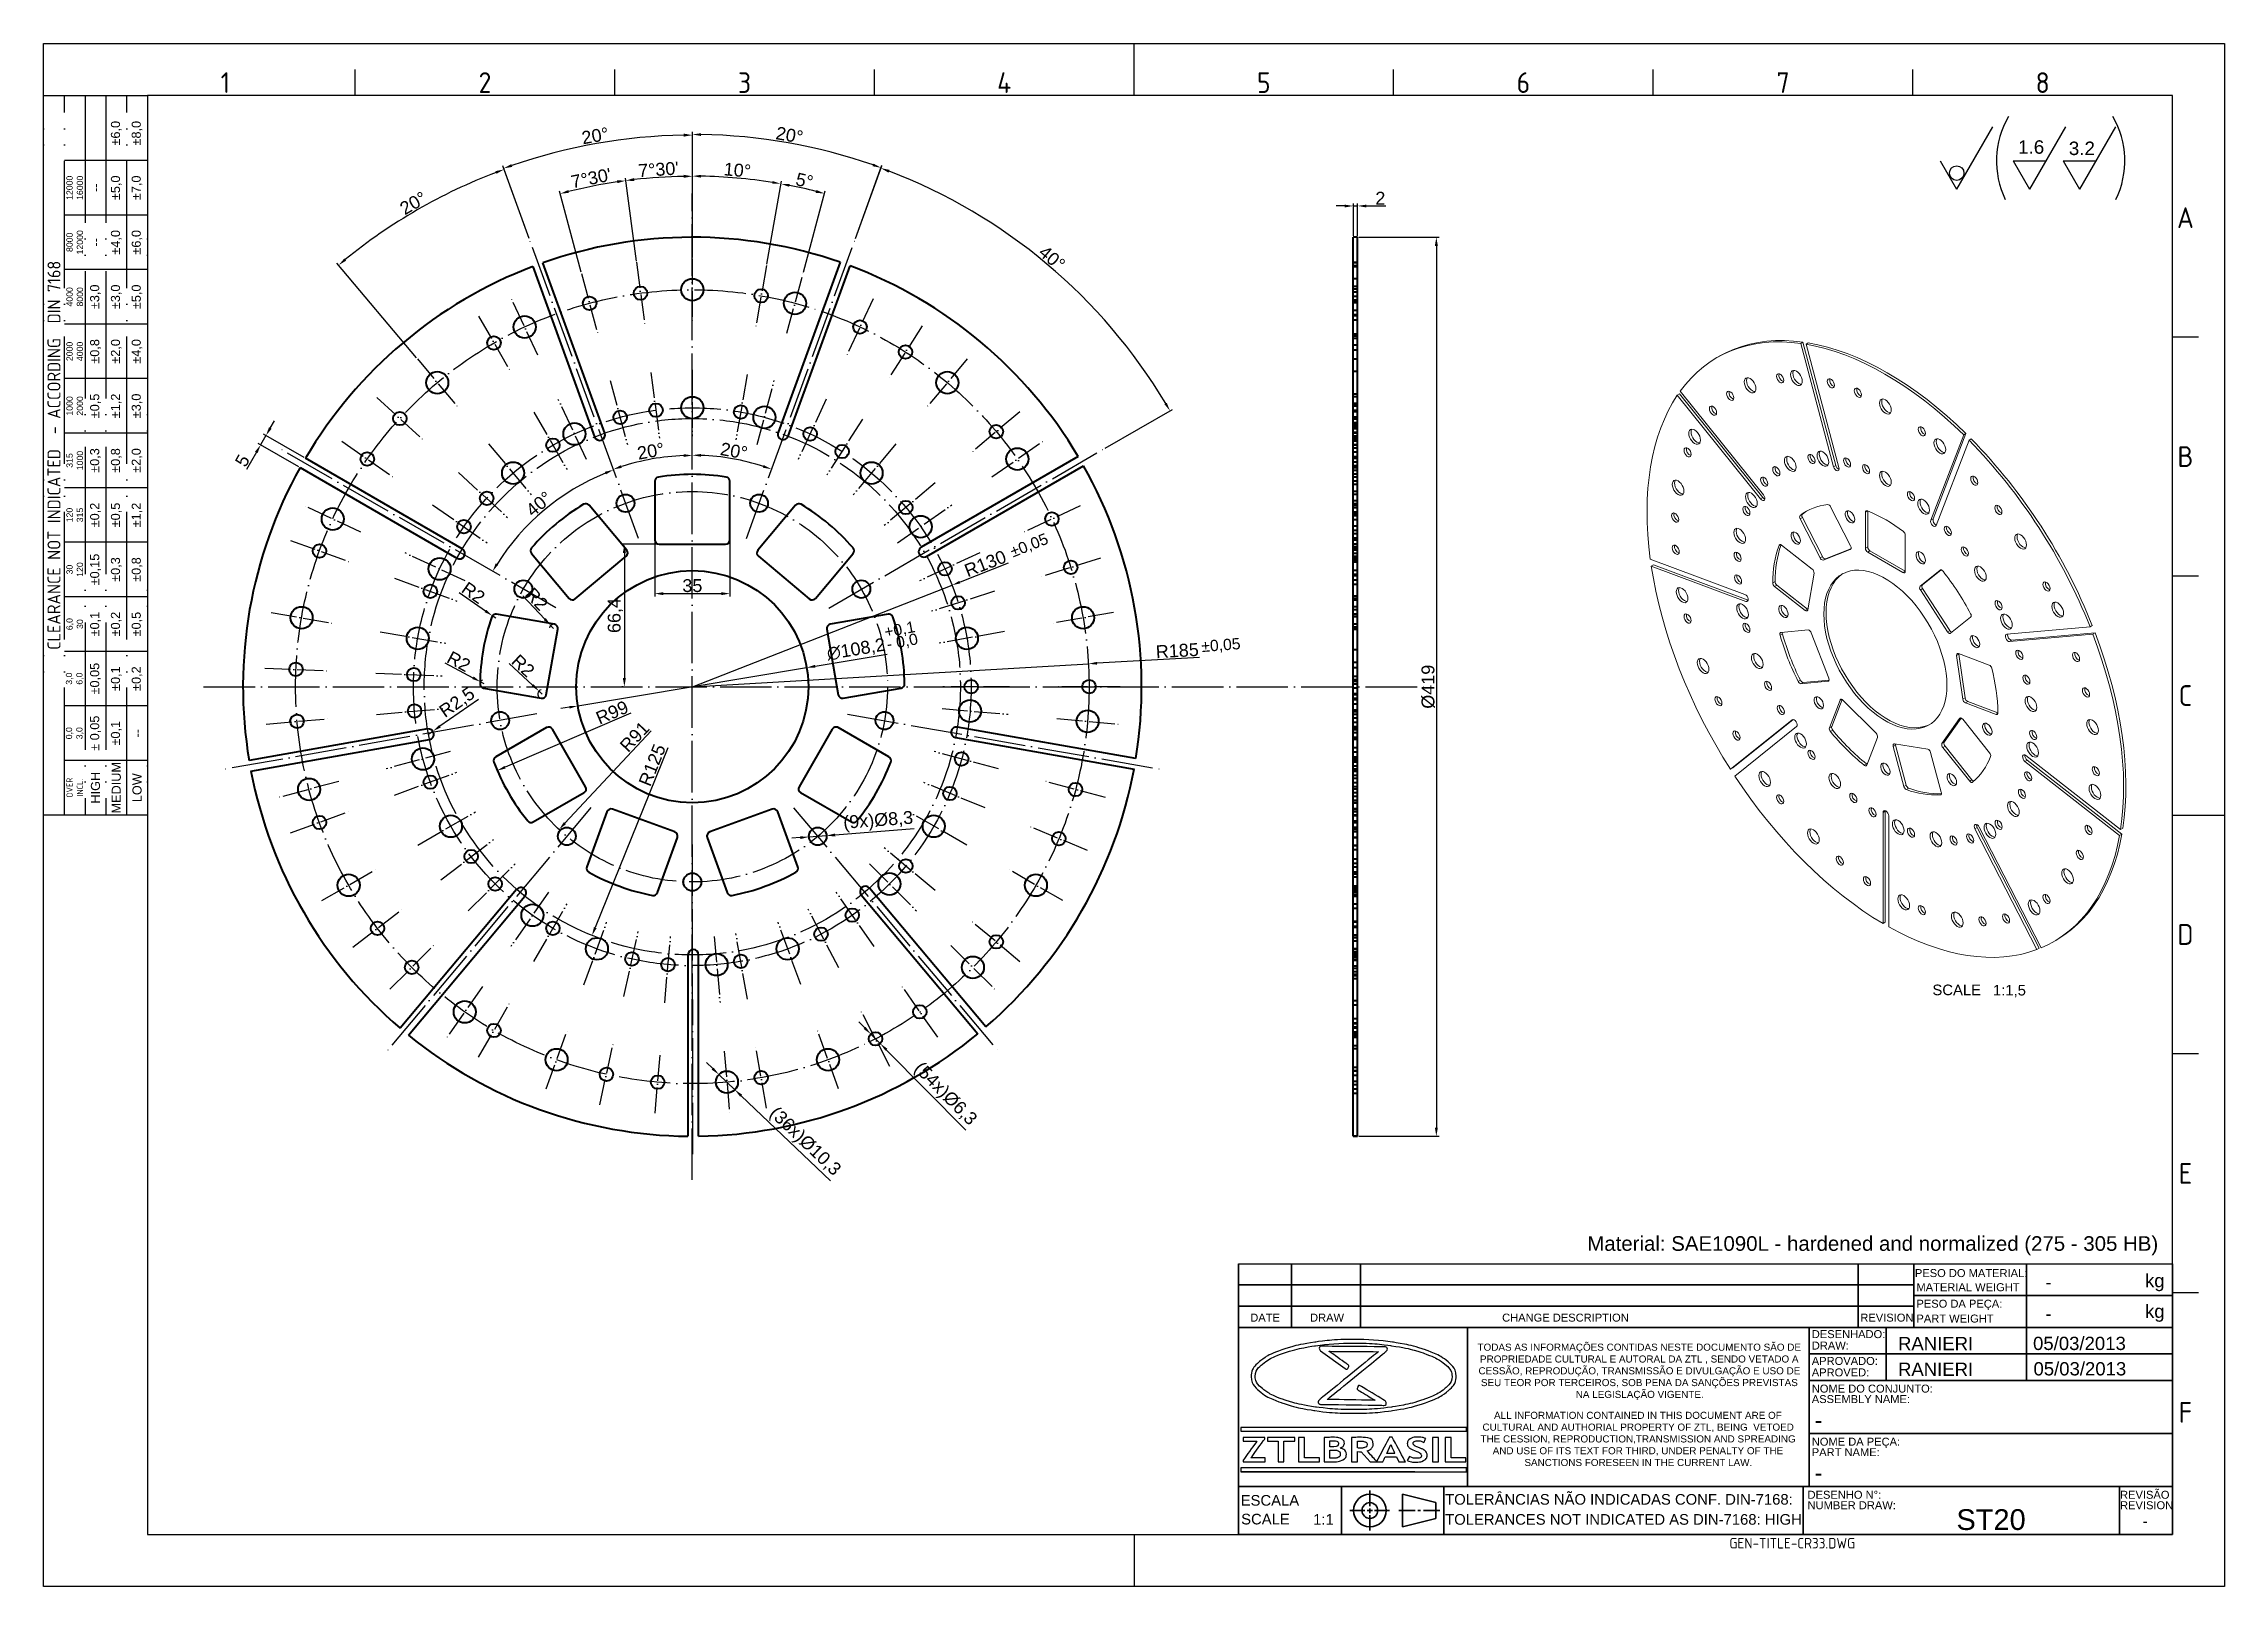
# Model space of a CAD drawing. Header units: millimetres. Extents: x 764 to 1780, y 1208 to 1927.
import ezdxf
from ezdxf.enums import TextEntityAlignment as Align

# ---------------------------------------------------------------- set-up
doc = ezdxf.new("R2010")
doc.units = ezdxf.units.MM
for name, pattern in [('ACAD_ISO02W100', [15, 12, -3]), ('ACAD_ISO04W100', [30, 24, -3, 0, -3]), ('ACAD_ISO05W100', [33, 24, -3, 0, -3, 0, -3])]:
    doc.linetypes.add(name, pattern=pattern)
for name, color, linetype, lineweight in [('AM_0', 7, 'Continuous', 40), ('AM_4', 1, 'ACAD_ISO04W100', 25), ('AM_5', 3, 'Continuous', 25), ('AM_8', 40, 'ACAD_ISO02W100', 35), ('AM_BOR', 2, 'ACAD_ISO05W100', 35)]:
    doc.layers.add(name, color=color, linetype=linetype, lineweight=lineweight)
doc.layers.add('Camada 1', color=7, linetype='Continuous')
doc.styles.add('ACISOTS', font='isocp.shx', dxfattribs={"height": 1})
doc.styles.get("Standard").update_dxf_attribs({"font": 'arial.ttf'})
doc.dimstyles.new('ISO-25', dxfattribs={"dimtxt": 6, "dimasz": 4, "dimexe": 1.25, "dimexo": 0.625, "dimtad": 1, "dimtxsty": 'Standard', "dimcen": 4, "dimadec": 0, "dimazin": 0, "dimtfac": 1, "dimtmove": 0, "dimatfit": 3, "dimfxl": 1, "dimarcsym": 0})

msp = doc.modelspace()

# ---------------------------------------------------------------- texts
at = {"insert": (1483.375, 1371.31), "char_height": 6.81615, "width": 296.03321, "attachment_point": 1}
msp.add_mtext('Material: SAE1090L - hardened and normalized (275 - 305 HB)', dxfattribs=at)
at = {"color": 0, "linetype": 'Continuous', "char_height": 3.29902, "attachment_point": 1}
for s, width, insert in [('\\pi0.32329;TODAS AS INFORMAÇÕES CONTIDAS NESTE DOCUMENTO SÃO DE \\P\\pi1.4653;PROPRIEDADE CULTURAL E AUTORAL DA ZTL , SENDO VETADO A \\P\\pi0.76098;CESSÃO, REPRODUÇÃO, TRANSMISSÃO E DIVULGAÇÃO E USO DE \\P\\pi1.8974;SEU TEOR POR TERCEIROS, SOB PENA DA SANÇÕES PREVISTAS \\P\\pi46.095;NA LEGISLAÇÃO VIGENTE.', 151.11414, (1431.892, 1321.233)), ('\\pi9.8386;ALL INFORMATION CONTAINED IN THIS DOCUMENT ARE OF \\P\\pi4.458;CULTURAL AND AUTHORIAL PROPERTY OF ZTL, BEING  VETOED \\P\\pi3.5253;THE CESSION, REPRODUCTION,TRANSMISSION AND SPREADING \\P\\pi9.2153;AND USE OF ITS TEXT FOR THIRD, UNDER PENALTY OF THE \\P\\pi23.99;SANCTIONS FORESEEN IN THE CURRENT LAW.', 153.63846, (1430.057, 1289.479))]:
    msp.add_mtext_dynamic_manual_height_columns(s, width=width, gutter_width=12.5, heights=[0], dxfattribs=dict(at, insert=insert))
at = {"layer": 'AM_5', "char_height": 6.2709, "attachment_point": 1}
for s, insert in [('1.6', (1684.248, 1882.095)), ('3.2', (1707.899, 1881.488))]:
    msp.add_mtext_dynamic_manual_height_columns(s, width=18.23779, gutter_width=12.5, heights=[0], dxfattribs=dict(at, insert=insert))
at = {"layer": 'AM_5', "ltscale": 0.5, "char_height": 5.25, "attachment_point": 1}
for s, insert, rotation in [('%%P0,05', (1213.646, 1692.504), 21.584905), ('+0,1', (1155.165, 1655.429), 10.706316), ('- 0,0', (1156.244, 1649.724), 10.706316), ('%%P0,05', (1303.217, 1648.792), 4.484499)]:
    msp.add_mtext_dynamic_manual_height_columns(s, width=15.98098, gutter_width=17.5, heights=[0], dxfattribs=dict(at, insert=insert, rotation=rotation))
at = {"layer": 'AM_8', "color": 0, "linetype": 'Continuous'}
for s, height, p in [('SCALE', 4.9485, (1644.311, 1483.64)), ('1:1,5', 4.9485, (1672.535, 1483.504)), ('PESO DO MATERIAL:', 3.71139, (1636.126, 1352.263)), ('kg', 6.1857, (1743.439, 1347.518)), ('MATERIAL WEIGHT', 3.71139, (1636.845, 1345.69)), ('DATE', 3.7114, (1326.235, 1331.508)), ('DRAW', 3.7114, (1354.117, 1331.508)), ('CHANGE DESCRIPTION', 3.71139, (1443.669, 1331.508)), ('REVISION', 3.7114, (1610.685, 1331.508)), ('PESO DA PEÇA:', 3.71139, (1636.845, 1337.999)), ('PART WEIGHT', 3.71139, (1636.845, 1331.073)), ('kg', 6.1857, (1743.439, 1333.247)), ('DESENHADO:', 3.7114, (1588.05, 1323.815)), ('DRAW:', 3.7114, (1588.05, 1318.477)), ('APROVADO:', 3.7114, (1588.05, 1311.316)), ('APROVED:', 3.7114, (1588.05, 1305.978)), ('NOME DO CONJUNTO:', 3.71139, (1588.05, 1298.426)), ('ASSEMBLY NAME:', 3.71139, (1588.05, 1293.539)), ('NOME DA PEÇA:', 3.71139, (1588.05, 1273.683)), ('PART NAME:', 3.7114, (1588.05, 1268.796)), ('ESCALA', 4.9485, (1321.763, 1245.721)), ('TOLERÂNCIAS NÃO INDICADAS CONF. DIN-7168:', 4.94852, (1417.102, 1246.182)), ('DESENHO N%%d:', 3.71139, (1586.076, 1248.941)), ('REVISÃO', 3.7114, (1731.793, 1248.941)), ('SCALE', 4.9485, (1321.994, 1236.977)), ('1:1', 4.9485, (1355.545, 1236.842)), ('TOLERANCES NOT INDICATED AS DIN-7168: HIGH', 4.94852, (1417.102, 1236.842)), ('NUMBER DRAW:', 3.71139, (1586.076, 1244.054)), ('REVISION', 3.7114, (1731.793, 1244.054))]:
    msp.add_text(s, height=height, dxfattribs=at).set_placement(p)
for p in [(1696.994, 1349.91), (1696.994, 1335.189)]:
    msp.add_attdef('-', text='', height=6.186, dxfattribs=at).set_placement(p, align=Align.MIDDLE_LEFT)
for tag, p, height in [('RANIERI', (1628.255, 1318.185), 6.186), ('05/03/2013', (1691.224, 1318.258), 6.186), ('RANIERI', (1628.25, 1306.214), 6.186), ('05/03/2013', (1691.423, 1306.42), 6.186), ('-', (1589.448, 1281.862), 7.423), ('-', (1589.448, 1257.307), 7.423), ('ST20', (1655.494, 1234.386), 9.677)]:
    msp.add_attdef(tag, p, '', height=height, dxfattribs=at)
at = {"layer": 'AM_8', "color": 0, "linetype": 'Continuous', "style": 'ACISOTS'}
msp.add_attdef('GEN-TITLE-CR33.DWG', (1549.632, 1225.749), '', height=4.949, dxfattribs=at)
at = {"layer": 'AM_8', "color": 0, "linetype": 'Continuous'}
msp.add_attdef('-', text='', height=4.839, dxfattribs=at).set_placement((1743.504, 1238.475), align=Align.MIDDLE_CENTER)

# ---------------------------------------------------------------- blocks, each defined once
blk = doc.blocks.new('A3 ZTL')
for p, q in [((19.57, 280.82), (19.57, 9.78)), ((401.17, 280.82), (19.57, 280.82)), ((401.17, 9.78), (401.17, 280.82)), ((19.57, 9.78), (401.17, 9.78))]:
    blk.add_line(p, q)
at = {"layer": 'AM_BOR', "color": 135, "linetype": 'Continuous', "lineweight": 25}
for p, q in [((0, 0), (0, 290.61)), ((0, 290.61), (410.96, 290.61)), ((410.96, 290.61), (410.96, 0)), ((410.96, 0), (0, 0))]:
    blk.add_line(p, q, dxfattribs=at)
at = {"layer": 'AM_BOR', "color": 135, "lineweight": 25}
for p, q in [((205.48, 280.82), (205.48, 290.61)), ((58.71, 280.82), (58.71, 285.71)), ((107.63, 280.82), (107.63, 285.71)), ((156.56, 280.82), (156.56, 285.71)), ((254.4, 280.82), (254.4, 285.71)), ((303.33, 280.82), (303.33, 285.71)), ((352.25, 280.82), (352.25, 285.71)), ((3.91, 145.3), (3.91, 280.82)), ((7.83, 280.82), (7.83, 145.3)), ((11.74, 280.82), (11.74, 145.3)), ((15.66, 145.3), (15.66, 280.82)), ((19.57, 268.59), (3.91, 268.59)), ((19.57, 258.32), (3.91, 258.32)), ((19.57, 248.04), (3.91, 248.04)), ((19.57, 237.77), (3.91, 237.77)), ((406.07, 235.32), (401.17, 235.32)), ((19.57, 227.5), (3.91, 227.5)), ((19.57, 217.22), (3.91, 217.22)), ((19.57, 206.95), (3.91, 206.95)), ((19.57, 196.67), (3.91, 196.67)), ((406.07, 190.31), (401.17, 190.31)), ((19.57, 186.4), (3.91, 186.4)), ((19.57, 176.13), (3.91, 176.13)), ((19.57, 165.85), (3.91, 165.85)), ((19.57, 155.58), (3.91, 155.58)), ((401.17, 145.3), (410.96, 145.3)), ((406.07, 100.29), (401.17, 100.29)), ((406.07, 55.28), (401.17, 55.28)), ((205.48, 9.78), (205.48, 0))]:
    blk.add_line(p, q, dxfattribs=at)
blk.add_lwpolyline([(19.57, 145.3), (0, 145.3), (0, 280.82), (19.57, 280.82)], close=True, dxfattribs=at)
at = {"layer": 'AM_BOR', "color": 135, "lineweight": 25, "style": 'ACISOTS'}
for s, p in [('1', (34.25, 283.27)), ('2', (83.17, 283.27)), ('3', (132.09, 283.27)), ('4', (181.02, 283.27)), ('5', (229.94, 283.27)), ('6', (278.86, 283.27)), ('7', (327.79, 283.27)), ('8', (376.71, 283.27)), ('A', (403.62, 257.83)), ('B', (403.62, 212.82)), ('C', (403.62, 167.81)), ('D', (403.62, 122.8)), ('E', (403.62, 77.79)), ('F', (403.62, 32.78))]:
    blk.add_text(s, height=3.91, dxfattribs=at).set_placement(p, align=Align.MIDDLE)
at = {"layer": 'AM_BOR', "color": 135, "lineweight": 25, "attachment_point": 5, "rotation": 90}
for s, insert, char_height, width in [('±6,0', (13.7, 273.73), 1.712, 10.274), ('±8,0', (17.61, 273.73), 1.712, 10.274), ('12000\\P16000', (5.87, 263.45), 1.174, 10.274), ('--', (9.78, 263.45), 1.712, 10.274), ('±5,0', (13.7, 263.45), 1.712, 10.274), ('±7,0', (17.61, 263.45), 1.712, 10.274), ('8000\\P12000', (5.87, 253.18), 1.174, 10.274), ('±4,0', (13.7, 253.18), 1.712, 10.274), ('±6,0', (17.61, 253.18), 1.712, 10.274), ('--', (9.78, 253.18), 1.712, 10.274), ('{\\Fisocp.shx|c0;CLEARANCE NOT INDICATED  - ACCORDING  DIN 7168}', (1.96, 213.06), 2.4462, 135.5186), ('4000\\P8000', (5.87, 242.91), 1.174, 10.274), ('±3,0', (9.78, 242.91), 1.712, 10.274), ('±3,0', (13.7, 242.91), 1.712, 10.274), ('±5,0', (17.61, 242.91), 1.712, 10.274), ('2000\\P4000', (5.87, 232.63), 1.174, 10.274), ('±0,8', (9.78, 232.63), 1.712, 10.274), ('±2,0', (13.7, 232.63), 1.712, 10.274), ('±4,0', (17.61, 232.63), 1.712, 10.274), ('1000\\P2000', (5.87, 222.36), 1.174, 10.274), ('±0,5', (9.78, 222.36), 1.712, 10.274), ('±1,2', (13.7, 222.36), 1.712, 10.274), ('±3,0', (17.61, 222.36), 1.712, 10.274), ('315\\P1000', (5.87, 212.08), 1.174, 10.274), ('±0,3', (9.78, 212.08), 1.712, 10.274), ('±0,8', (13.7, 212.08), 1.712, 10.274), ('±2,0', (17.61, 212.08), 1.712, 10.274), ('120\\P315', (5.87, 201.81), 1.174, 10.274), ('±0,2', (9.78, 201.81), 1.712, 10.274), ('±0,5', (13.7, 201.81), 1.712, 10.274), ('±1,2', (17.61, 201.81), 1.712, 10.274), ('±0,15', (9.78, 191.54), 1.712, 10.274), ('±0,3', (13.7, 191.54), 1.712, 10.274), ('±0,8', (17.61, 191.54), 1.712, 10.274), ('30\\P120', (5.87, 191.54), 1.174, 10.274), ('6,0\\P30', (5.87, 181.26), 1.174, 10.274), ('±0,1', (9.78, 181.26), 1.712, 10.274), ('±0,2', (13.7, 181.26), 1.712, 10.274), ('±0,5', (17.61, 181.26), 1.712, 10.274), ('±0,05', (9.78, 170.99), 1.712, 10.274), ('±0,1', (13.7, 170.99), 1.712, 10.274), ('±0,2', (17.61, 170.99), 1.712, 10.274), ('3,0\\P6,0', (5.87, 170.99), 1.174, 10.274), ('0,0\\P3,0', (5.87, 160.71), 1.174, 10.274), ('± 0,05', (9.78, 160.71), 1.712, 10.274), ('\\pt4.69206;±0,1', (13.7, 160.71), 1.7123, 10.274), ('--', (17.61, 160.71), 1.712, 10.274), ('{\\Fisocp.shx|c0;OVER\\PINCL.}', (5.87, 150.44), 1.1742, 10.274), ('HIGH', (9.78, 150.44), 1.712, 10.274), ('MEDIUM', (13.7, 150.44), 1.712, 10.274), ('LOW', (17.61, 150.44), 1.712, 10.274)]:
    blk.add_mtext(s, dxfattribs=dict(at, insert=insert, char_height=char_height, width=width))
blk = doc.blocks.new('*D92')
at = {"layer": 'AM_5', "color": 0, "lineweight": -2, "ltscale": 0.5, "transparency": 16777216}
for p, q in [((1376.9, 1836.9), (1414.3, 1836.9)), ((1413, 1832.9), (1413, 1421.9)), ((1376.9, 1417.9), (1414.3, 1417.9))]:
    blk.add_line(p, q, dxfattribs=at)
at = {"layer": 'AM_5', "color": 0, "ltscale": 0.5, "transparency": 16777216}
for points in [[(1412.3, 1832.9), (1413.7, 1832.9), (1413, 1836.9)], [(1412.3, 1421.9), (1413.7, 1421.9), (1413, 1417.9)]]:
    blk.add_solid(points, dxfattribs=at)
at = {"layer": 'Defpoints', "color": 0, "ltscale": 0.5, "transparency": 16777216}
for p in [(1376.3, 1836.9), (1376.3, 1417.9), (1413, 1417.9)]:
    blk.add_point(p, dxfattribs=at)
at = {"layer": 'AM_5', "color": 0, "ltscale": 0.5, "transparency": 16777216, "insert": (1409.2, 1627.4), "char_height": 6, "attachment_point": 5, "rotation": 90}
blk.add_mtext('%%C419', dxfattribs=at)
blk = doc.blocks.new('*D93')
at = {"layer": 'AM_5', "color": 0, "lineweight": -2, "ltscale": 0.5, "transparency": 16777216}
for p, q in [((1370.3, 1851.5), (1366.3, 1851.5)), ((1374.3, 1837.5), (1374.3, 1852.7)), ((1374.3, 1851.5), (1376.3, 1851.5)), ((1376.3, 1837.5), (1376.3, 1852.7)), ((1380.3, 1851.5), (1389.5, 1851.5))]:
    blk.add_line(p, q, dxfattribs=at)
at = {"layer": 'AM_5', "color": 0, "ltscale": 0.5, "transparency": 16777216}
for points in [[(1370.3, 1852.1), (1370.3, 1850.8), (1374.3, 1851.5)], [(1380.3, 1852.1), (1380.3, 1850.8), (1376.3, 1851.5)]]:
    blk.add_solid(points, dxfattribs=at)
at = {"layer": 'Defpoints', "color": 0, "ltscale": 0.5, "transparency": 16777216}
for p in [(1376.3, 1851.5), (1374.3, 1836.9), (1376.3, 1836.9)]:
    blk.add_point(p, dxfattribs=at)
at = {"layer": 'AM_5', "color": 0, "ltscale": 0.5, "transparency": 16777216, "insert": (1386.9, 1855.1), "char_height": 6, "attachment_point": 5}
blk.add_mtext('2', dxfattribs=at)
blk = doc.blocks.new('*U94')
at = {"layer": 'AM_4'}
blk.add_line((64.2, -37), (-64.2, 37), dxfattribs=at)
blk = doc.blocks.new('*U95')
at = {"layer": 'AM_5', "color": 0, "linetype": 'ByBlock', "lineweight": -2, "transparency": 16777216}
for p, rotation in [((1015.6, 1766.1), 320), ((1116.6, 1766.1), 280), ((1193.9, 1701.2), 240), ((920.7, 1601.8), 40.00000000000002), ((1211.4, 1601.8), 200), ((971.2, 1514.3), 80.00000000000003), ((1161, 1514.3), 160), ((1066.1, 1479.8), 120)]:
    blk.add_blockref('*U94', p, dxfattribs=dict(at, rotation=rotation))
blk.add_blockref('*U94', (938.3, 1701.2), dxfattribs=at)
blk = doc.blocks.new('*U96')
at = {"layer": 'AM_4', "ltscale": 0.5}
for p, q in [((34.3, 30.7), (22.1, 56.9)), ((6.7, 48.8), (21.1, 23.9)), ((-21.8, 28.9), (-3.3, 6.8)), ((-40.7, 10.9), (-19.4, -8.6)), ((32.5, 4.1), (48, -22.7)), ((57, -18), (43.9, 10)), ((-57, -9.5), (-33.4, -26)), ((11.4, -10.7), (31.3, -34.4)), ((-2.6, -24.1), (20.2, -45)), ((-14.7, -39.1), (10.7, -56.9))]:
    blk.add_line(p, q, dxfattribs=at)
blk = doc.blocks.new('*U97')
at = {"layer": 'AM_5', "color": 0, "linetype": 'ByBlock', "lineweight": -2, "transparency": 16777216}
for p, rotation in [((1064.2, 1790.7), 319.9999999999999), ((1169.6, 1753.7), 279.9999999999999), ((905, 1653.9), 39.99999999999999), ((1226.6, 1657.6), 239.9999999999999), ((1208.4, 1547.4), 199.9999999999999), ((925.6, 1544.2), 79.99999999999994), ((1012, 1473.3), 120), ((1123.7, 1474.6), 160)]:
    blk.add_blockref('*U96', p, dxfattribs=dict(at, rotation=rotation))
blk.add_blockref('*U96', (959.7, 1751.3), dxfattribs=at)
blk = doc.blocks.new('*D99')
at = {"layer": 'AM_5', "color": 0, "lineweight": -2, "ltscale": 0.5, "transparency": 16777216}
for p, q in [((1040, 1825.8), (1034.9, 1864.5)), ((1066.1, 1857.9), (1066.1, 1866.6))]:
    blk.add_line(p, q, dxfattribs=at)
blk.add_arc((1066.1, 1627.4), 237.9, 90.9632, 96.5368, dxfattribs=at)
at = {"layer": 'AM_5', "color": 0, "ltscale": 0.5, "transparency": 16777216}
for points in [[(1039.1, 1863.1), (1038.9, 1864.5), (1035, 1863.3)], [(1062.1, 1866), (1062.1, 1864.6), (1066.1, 1865.3)]]:
    blk.add_solid(points, dxfattribs=at)
at = {"layer": 'Defpoints', "color": 0, "ltscale": 0.5, "transparency": 16777216}
for p in [(1055.7, 1865.1), (1066.1, 1857.2), (1040, 1825.1), (1043.8, 1796.6), (1066.1, 1397.6)]:
    blk.add_point(p, dxfattribs=at)
at = {"layer": 'AM_5', "color": 0, "ltscale": 0.5, "transparency": 16777216, "insert": (1050.3, 1868.5), "char_height": 6, "attachment_point": 5, "rotation": 3.75}
blk.add_mtext("7%%d30'", dxfattribs=at)
blk = doc.blocks.new('*D100')
at = {"layer": 'AM_5', "color": 0, "lineweight": -2, "ltscale": 0.5, "transparency": 16777216}
for p, q in [((1040, 1825.8), (1034.9, 1864.5)), ((1014.3, 1820.7), (1004.2, 1858.4))]:
    blk.add_line(p, q, dxfattribs=at)
blk.add_arc((1066.1, 1627.4), 237.9, 98.4632, 104.0368, dxfattribs=at)
at = {"layer": 'AM_5', "color": 0, "ltscale": 0.5, "transparency": 16777216}
for points in [[(1031, 1863.4), (1031.2, 1862.1), (1035, 1863.3)], [(1008.5, 1857.6), (1008.2, 1858.9), (1004.5, 1857.2)]]:
    blk.add_solid(points, dxfattribs=at)
at = {"layer": 'Defpoints', "color": 0, "ltscale": 0.5, "transparency": 16777216}
for p in [(1024.8, 1861.7), (1040, 1825.1), (1014.5, 1820.1), (1021.9, 1792.2), (1043.8, 1796.6)]:
    blk.add_point(p, dxfattribs=at)
at = {"layer": 'AM_5', "color": 0, "ltscale": 0.5, "transparency": 16777216, "insert": (1018.9, 1864.4), "char_height": 6, "attachment_point": 5, "rotation": 11.25}
blk.add_mtext("7%%d30'", dxfattribs=at)
blk = doc.blocks.new('*D101')
at = {"layer": 'AM_5', "color": 0, "lineweight": -2, "ltscale": 0.5, "transparency": 16777216}
for p, q in [((1066.1, 1857.9), (1066.1, 1885.8)), ((990, 1836.3), (977.7, 1870.2))]:
    blk.add_line(p, q, dxfattribs=at)
blk.add_arc((1066.1, 1627.4), 257.1, 90.8914, 109.1086, dxfattribs=at)
at = {"layer": 'AM_5', "color": 0, "ltscale": 0.5, "transparency": 16777216}
for points in [[(1062.1, 1885.2), (1062.1, 1883.8), (1066.1, 1884.5)], [(982.1, 1869.7), (981.7, 1871), (978.1, 1869)]]:
    blk.add_solid(points, dxfattribs=at)
at = {"layer": 'Defpoints', "color": 0, "ltscale": 0.5, "transparency": 16777216}
for p in [(1036.2, 1882.8), (1066.1, 1857.2), (990.3, 1835.7), (1040.9, 1696.5), (1066.1, 1397.6)]:
    blk.add_point(p, dxfattribs=at)
at = {"layer": 'AM_5', "color": 0, "ltscale": 0.5, "transparency": 16777216, "insert": (1020.8, 1884.2), "char_height": 6, "attachment_point": 5, "rotation": 10}
blk.add_mtext('20°', dxfattribs=at)
blk = doc.blocks.new('*D102')
at = {"layer": 'AM_5', "color": 0, "lineweight": -2, "ltscale": 0.5, "transparency": 16777216}
for p, q in [((990, 1836.3), (977.9, 1869.7)), ((937.5, 1780.7), (900.4, 1824.9))]:
    blk.add_line(p, q, dxfattribs=at)
blk.add_arc((1066.1, 1627.4), 256.6, 110.8933, 129.1067, dxfattribs=at)
at = {"layer": 'AM_5', "color": 0, "ltscale": 0.5, "transparency": 16777216}
for points in [[(974.3, 1867.7), (974.8, 1866.5), (978.3, 1868.5)], [(904.7, 1826), (903.8, 1827), (901.2, 1823.9)]]:
    blk.add_solid(points, dxfattribs=at)
at = {"layer": 'Defpoints', "color": 0, "ltscale": 0.5, "transparency": 16777216}
for p in [(950.9, 1856.7), (990.3, 1835.7), (937.9, 1780.2), (956.4, 1758.1), (1040.9, 1696.5)]:
    blk.add_point(p, dxfattribs=at)
at = {"layer": 'AM_5', "color": 0, "ltscale": 0.5, "transparency": 16777216, "insert": (936, 1852.8), "char_height": 6, "attachment_point": 5, "rotation": 30}
blk.add_mtext('20°', dxfattribs=at)
blk = doc.blocks.new('*D103')
at = {"layer": 'AM_5', "color": 0, "lineweight": -2, "ltscale": 0.5, "transparency": 16777216}
for p, q in [((1066.1, 1827.5), (1066.1, 1866.6)), ((1100.8, 1824.4), (1107.6, 1863))]:
    blk.add_line(p, q, dxfattribs=at)
blk.add_arc((1066.1, 1627.4), 238, 80.963, 89.037, dxfattribs=at)
at = {"layer": 'AM_5', "color": 0, "ltscale": 0.5, "transparency": 16777216}
for points in [[(1070.1, 1864.7), (1070.1, 1866), (1066.1, 1865.4)], [(1103.6, 1863.1), (1103.3, 1861.8), (1107.4, 1861.8)]]:
    blk.add_solid(points, dxfattribs=at)
at = {"layer": 'Defpoints', "color": 0, "ltscale": 0.5, "transparency": 16777216}
for p in [(1093.7, 1863.8), (1066.1, 1826.9), (1100.7, 1823.8), (1066.1, 1798), (1095.7, 1795.4)]:
    blk.add_point(p, dxfattribs=at)
at = {"layer": 'AM_5', "color": 0, "ltscale": 0.5, "transparency": 16777216, "insert": (1087.1, 1868.2), "char_height": 6, "attachment_point": 5, "rotation": 355}
blk.add_mtext('10°', dxfattribs=at)
blk = doc.blocks.new('*D104')
at = {"layer": 'AM_5', "color": 0, "lineweight": -2, "ltscale": 0.5, "transparency": 16777216}
for p, q in [((1100.8, 1824.4), (1107.6, 1863)), ((1117.9, 1820.7), (1128, 1858.5))]:
    blk.add_line(p, q, dxfattribs=at)
blk.add_arc((1066.1, 1627.4), 238, 75.963, 79.037, dxfattribs=at)
at = {"layer": 'AM_5', "color": 0, "ltscale": 0.5, "transparency": 16777216}
for points in [[(1111.2, 1860.4), (1111.5, 1861.7), (1107.4, 1861.8)], [(1124, 1858.9), (1123.6, 1857.6), (1127.7, 1857.3)]]:
    blk.add_solid(points, dxfattribs=at)
at = {"layer": 'Defpoints', "color": 0, "ltscale": 0.5, "transparency": 16777216}
for p in [(1121, 1859), (1100.7, 1823.8), (1117.7, 1820.1), (1095.7, 1795.4), (1110.2, 1792.2)]:
    blk.add_point(p, dxfattribs=at)
at = {"layer": 'AM_5', "color": 0, "ltscale": 0.5, "transparency": 16777216, "insert": (1118.4, 1863.3), "char_height": 6, "attachment_point": 5, "rotation": 347.5}
blk.add_mtext('5°', dxfattribs=at)
blk = doc.blocks.new('*D105')
at = {"layer": 'AM_5', "color": 0, "lineweight": -2, "ltscale": 0.5, "transparency": 16777216}
for p, q in [((1066.1, 1827.5), (1066.1, 1886.1)), ((1142.1, 1836.3), (1154.5, 1870.5))]:
    blk.add_line(p, q, dxfattribs=at)
blk.add_arc((1066.1, 1627.4), 257.4, 70.8904, 89.1096, dxfattribs=at)
at = {"layer": 'AM_5', "color": 0, "ltscale": 0.5, "transparency": 16777216}
for points in [[(1070.1, 1884.1), (1070.1, 1885.4), (1066.1, 1884.8)], [(1150.6, 1871.2), (1150.1, 1870), (1154.1, 1869.3)]]:
    blk.add_solid(points, dxfattribs=at)
at = {"layer": 'Defpoints', "color": 0, "ltscale": 0.5, "transparency": 16777216}
for p in [(1125.4, 1877.9), (1141.9, 1835.7), (1066.1, 1826.9), (1066.1, 1798), (1091.2, 1696.5)]:
    blk.add_point(p, dxfattribs=at)
at = {"layer": 'AM_5', "color": 0, "ltscale": 0.5, "transparency": 16777216, "insert": (1111.4, 1884.5), "char_height": 6, "attachment_point": 5, "rotation": 350}
blk.add_mtext('20°', dxfattribs=at)
blk = doc.blocks.new('*D106')
at = {"layer": 'AM_5', "color": 0, "lineweight": -2, "ltscale": 0.5, "transparency": 16777216}
for p, q in [((1142.1, 1836.3), (1154.5, 1870.2)), ((1258.6, 1738.6), (1289.9, 1756.6))]:
    blk.add_line(p, q, dxfattribs=at)
blk.add_arc((1066.1, 1627.4), 257.2, 30.8912, 69.1088, dxfattribs=at)
at = {"layer": 'AM_5', "color": 0, "ltscale": 0.5, "transparency": 16777216}
for points in [[(1157.6, 1867), (1158, 1868.3), (1154, 1869.1)], [(1287.3, 1759.8), (1286.2, 1759.1), (1288.8, 1756)]]:
    blk.add_solid(points, dxfattribs=at)
at = {"layer": 'Defpoints', "color": 0, "ltscale": 0.5, "transparency": 16777216}
for p in [(1141.9, 1835.7), (1253.1, 1803.9), (1258.1, 1738.2), (1091.2, 1696.5), (1129.7, 1664.2)]:
    blk.add_point(p, dxfattribs=at)
at = {"layer": 'AM_5', "color": 0, "ltscale": 0.5, "transparency": 16777216, "insert": (1233.8, 1827.2), "char_height": 6, "attachment_point": 5, "rotation": 320}
blk.add_mtext('40°', dxfattribs=at)
blk = doc.blocks.new('*D107')
at = {"layer": 'AM_5', "color": 0, "lineweight": -2, "ltscale": 0.5, "transparency": 16777216}
blk.add_arc((1066.1, 1627.4), 107.8, 92.1255, 107.8745, dxfattribs=at)
at = {"layer": 'AM_5', "color": 0, "ltscale": 0.5, "transparency": 16777216}
for points in [[(1033.2, 1729.4), (1032.8, 1730.7), (1029.2, 1728.7)], [(1062.1, 1735.8), (1062.1, 1734.5), (1066.1, 1735.2)]]:
    blk.add_solid(points, dxfattribs=at)
at = {"layer": 'Defpoints', "color": 0, "ltscale": 0.5, "transparency": 16777216}
for p in [(1066.1, 1857.2), (990.3, 1835.7), (1053.6, 1734.5), (1040.9, 1696.5), (1066.1, 1397.6)]:
    blk.add_point(p, dxfattribs=at)
at = {"layer": 'AM_5', "color": 0, "ltscale": 0.5, "transparency": 16777216, "insert": (1046.7, 1737.2), "char_height": 6, "attachment_point": 5, "rotation": 10}
blk.add_mtext('20°', dxfattribs=at)
blk = doc.blocks.new('*D108')
at = {"layer": 'AM_5', "color": 0, "lineweight": -2, "ltscale": 0.5, "transparency": 16777216}
blk.add_arc((1066.1, 1627.4), 107.9, 72.124, 87.876, dxfattribs=at)
at = {"layer": 'AM_5', "color": 0, "ltscale": 0.5, "transparency": 16777216}
for points in [[(1070.1, 1734.6), (1070.1, 1735.9), (1066.1, 1735.3)], [(1099.4, 1730.7), (1099, 1729.5), (1103, 1728.8)]]:
    blk.add_solid(points, dxfattribs=at)
at = {"layer": 'Defpoints', "color": 0, "ltscale": 0.5, "transparency": 16777216}
for p in [(1066.1, 1857.2), (1141.9, 1835.7), (1091, 1732.4), (1091.2, 1696.5), (1066.1, 1397.6)]:
    blk.add_point(p, dxfattribs=at)
at = {"layer": 'AM_5', "color": 0, "ltscale": 0.5, "transparency": 16777216, "insert": (1085.5, 1737.3), "char_height": 6, "attachment_point": 5, "rotation": 350}
blk.add_mtext('20°', dxfattribs=at)
blk = doc.blocks.new('*D109')
at = {"layer": 'AM_5', "color": 0, "lineweight": -2, "ltscale": 0.5, "transparency": 16777216}
blk.add_arc((1066.1, 1627.4), 107.5, 112.1315, 147.8685, dxfattribs=at)
at = {"layer": 'AM_5', "color": 0, "ltscale": 0.5, "transparency": 16777216}
for points in [[(1025.3, 1727.6), (1025.8, 1726.4), (1029.3, 1728.5)], [(975.6, 1684.3), (974.4, 1684.9), (973, 1681.2)]]:
    blk.add_solid(points, dxfattribs=at)
at = {"layer": 'Defpoints', "color": 0, "ltscale": 0.5, "transparency": 16777216}
for p in [(990.3, 1835.7), (874.1, 1738.2), (1007, 1717.2), (1040.9, 1696.5), (1002.4, 1664.2)]:
    blk.add_point(p, dxfattribs=at)
at = {"layer": 'AM_5', "color": 0, "ltscale": 0.5, "transparency": 16777216, "insert": (994.6, 1712.6), "char_height": 6, "attachment_point": 5, "rotation": 40}
blk.add_mtext('40°', dxfattribs=at)
blk = doc.blocks.new('*D110')
at = {"layer": 'AM_5', "color": 0, "lineweight": -2, "ltscale": 0.5, "transparency": 16777216}
for p, q in [((957.4, 1671.4), (969.6, 1662.8)), ((974.5, 1659.3), (972.8, 1660.5))]:
    blk.add_line(p, q, dxfattribs=at)
at = {"layer": 'AM_5', "color": 0, "ltscale": 0.5, "transparency": 16777216}
blk.add_solid([(970, 1663.3), (969.2, 1662.2), (972.8, 1660.5)], dxfattribs=at)
at = {"layer": 'Defpoints', "color": 0, "ltscale": 0.5, "transparency": 16777216}
for p in [(972.8, 1660.5), (974.5, 1659.3)]:
    blk.add_point(p, dxfattribs=at)
at = {"layer": 'AM_5', "color": 0, "ltscale": 0.5, "transparency": 16777216, "insert": (964, 1671.2), "char_height": 6, "attachment_point": 5, "rotation": 324.714}
blk.add_mtext('R2', dxfattribs=at)
blk = doc.blocks.new('*D111')
at = {"layer": 'AM_5', "color": 0, "lineweight": -2, "ltscale": 0.5, "transparency": 16777216}
for p, q in [((950.7, 1638.6), (963.8, 1631.6)), ((969.1, 1628.8), (967.3, 1629.7))]:
    blk.add_line(p, q, dxfattribs=at)
blk.add_arc((969.1, 1628.8), 2, 116.2119, 161.29, dxfattribs=at)
at = {"layer": 'AM_5', "color": 0, "ltscale": 0.5, "transparency": 16777216}
blk.add_solid([(964.1, 1632.2), (963.5, 1631), (967.3, 1629.7)], dxfattribs=at)
at = {"layer": 'Defpoints', "color": 0, "ltscale": 0.5, "transparency": 16777216}
for p in [(967.3, 1629.7), (969.1, 1628.8)]:
    blk.add_point(p, dxfattribs=at)
at = {"layer": 'AM_5', "color": 0, "ltscale": 0.5, "transparency": 16777216, "insert": (957.2, 1639.2), "char_height": 6, "attachment_point": 5, "rotation": 332.0218}
blk.add_mtext('R2', dxfattribs=at)
blk = doc.blocks.new('*D112')
at = {"layer": 'AM_5', "color": 0, "lineweight": -2, "ltscale": 0.5, "transparency": 16777216}
for p, q in [((980.7, 1638.2), (991.6, 1628.1)), ((996, 1624), (994.6, 1625.4))]:
    blk.add_line(p, q, dxfattribs=at)
blk.add_arc((996, 1624), 2, 101.3275, 242.0951, dxfattribs=at)
at = {"layer": 'AM_5', "color": 0, "ltscale": 0.5, "transparency": 16777216}
blk.add_solid([(992.1, 1628.6), (991.2, 1627.6), (994.6, 1625.4)], dxfattribs=at)
at = {"layer": 'Defpoints', "color": 0, "ltscale": 0.5, "transparency": 16777216}
for p in [(994.6, 1625.4), (996, 1624)]:
    blk.add_point(p, dxfattribs=at)
at = {"layer": 'AM_5', "color": 0, "ltscale": 0.5, "transparency": 16777216, "insert": (987.2, 1637.2), "char_height": 6, "attachment_point": 5, "rotation": 317.1373}
blk.add_mtext('R2', dxfattribs=at)
blk = doc.blocks.new('*D113')
at = {"layer": 'AM_5', "color": 0, "lineweight": -2, "ltscale": 0.5, "transparency": 16777216}
for p, q in [((987.1, 1669.8), (997.3, 1658.9)), ((1001.4, 1654.5), (1000, 1656))]:
    blk.add_line(p, q, dxfattribs=at)
blk.add_arc((1001.4, 1654.5), 2, 97.9049, 168.9724, dxfattribs=at)
at = {"layer": 'AM_5', "color": 0, "ltscale": 0.5, "transparency": 16777216}
blk.add_solid([(997.8, 1659.4), (996.8, 1658.5), (1000, 1656)], dxfattribs=at)
at = {"layer": 'Defpoints', "color": 0, "ltscale": 0.5, "transparency": 16777216}
for p in [(1000, 1656), (1001.4, 1654.5)]:
    blk.add_point(p, dxfattribs=at)
at = {"layer": 'AM_5', "color": 0, "ltscale": 0.5, "transparency": 16777216, "insert": (993.5, 1668.3), "char_height": 6, "attachment_point": 5, "rotation": 313.1626}
blk.add_mtext('R2', dxfattribs=at)
blk = doc.blocks.new('*D114')
at = {"layer": 'AM_5', "color": 0, "lineweight": -2, "ltscale": 0.5, "transparency": 16777216}
for p, q in [((1048.6, 1695.2), (1048.6, 1669.5)), ((1083.6, 1695.2), (1083.6, 1669.5)), ((1052.6, 1670.8), (1079.6, 1670.8))]:
    blk.add_line(p, q, dxfattribs=at)
at = {"layer": 'AM_5', "color": 0, "ltscale": 0.5, "transparency": 16777216}
for points in [[(1052.6, 1671.5), (1052.6, 1670.1), (1048.6, 1670.8)], [(1079.6, 1671.5), (1079.6, 1670.1), (1083.6, 1670.8)]]:
    blk.add_solid(points, dxfattribs=at)
at = {"layer": 'Defpoints', "color": 0, "ltscale": 0.5, "transparency": 16777216}
for p in [(1048.6, 1695.8), (1083.6, 1695.8), (1083.6, 1670.8)]:
    blk.add_point(p, dxfattribs=at)
at = {"layer": 'AM_5', "color": 0, "ltscale": 0.5, "transparency": 16777216, "insert": (1066.1, 1674.5), "char_height": 6, "attachment_point": 5}
blk.add_mtext('35', dxfattribs=at)
blk = doc.blocks.new('*D115')
at = {"layer": 'AM_5', "color": 0, "lineweight": -2, "ltscale": 0.5, "transparency": 16777216}
for p, q in [((1050, 1693.8), (1033.2, 1693.8)), ((1034.4, 1689.8), (1034.4, 1631.4)), ((1033.8, 1627.4), (1033.2, 1627.4))]:
    blk.add_line(p, q, dxfattribs=at)
at = {"layer": 'AM_5', "color": 0, "ltscale": 0.5, "transparency": 16777216}
for points in [[(1033.7, 1689.8), (1035.1, 1689.8), (1034.4, 1693.8)], [(1033.7, 1631.4), (1035.1, 1631.4), (1034.4, 1627.4)]]:
    blk.add_solid(points, dxfattribs=at)
at = {"layer": 'Defpoints', "color": 0, "ltscale": 0.5, "transparency": 16777216}
for p in [(1050.6, 1693.8), (1034.4, 1627.4), (1034.4, 1627.4)]:
    blk.add_point(p, dxfattribs=at)
at = {"layer": 'AM_5', "color": 0, "ltscale": 0.5, "transparency": 16777216, "insert": (1030.2, 1660.6), "char_height": 6, "attachment_point": 5, "rotation": 90}
blk.add_mtext('66,4', dxfattribs=at)
blk = doc.blocks.new('*D116')
at = {"layer": 'AM_5', "color": 0, "lineweight": -2, "ltscale": 0.5, "transparency": 16777216}
blk.add_line((1037.4, 1615.1), (978.8, 1589.9), dxfattribs=at)
at = {"layer": 'AM_5', "color": 0, "ltscale": 0.5, "transparency": 16777216}
blk.add_solid([(978.5, 1590.5), (979, 1589.3), (975.1, 1588.3)], dxfattribs=at)
at = {"layer": 'Defpoints', "color": 0, "ltscale": 0.5, "transparency": 16777216}
for p in [(1066.1, 1627.4), (975.1, 1588.3)]:
    blk.add_point(p, dxfattribs=at)
at = {"layer": 'AM_5', "color": 0, "ltscale": 0.5, "transparency": 16777216, "insert": (1028.7, 1615.4), "char_height": 6, "attachment_point": 5, "rotation": 23.2387}
blk.add_mtext('R99', dxfattribs=at)
blk = doc.blocks.new('*D117')
at = {"layer": 'AM_5', "color": 0, "lineweight": -2, "ltscale": 0.5, "transparency": 16777216}
blk.add_line((1046.9, 1606.8), (1006.7, 1563.8), dxfattribs=at)
at = {"layer": 'AM_5', "color": 0, "ltscale": 0.5, "transparency": 16777216}
blk.add_solid([(1006.2, 1564.3), (1007.2, 1563.4), (1004, 1560.9)], dxfattribs=at)
at = {"layer": 'Defpoints', "color": 0, "ltscale": 0.5, "transparency": 16777216}
for p in [(1066.1, 1627.4), (1004, 1560.9)]:
    blk.add_point(p, dxfattribs=at)
at = {"layer": 'AM_5', "color": 0, "ltscale": 0.5, "transparency": 16777216, "insert": (1039.2, 1604.1), "char_height": 6, "attachment_point": 5, "rotation": 46.9505}
blk.add_mtext('R91', dxfattribs=at)
blk = doc.blocks.new('*D118')
at = {"layer": 'AM_5', "color": 0, "lineweight": -2, "ltscale": 0.5, "transparency": 16777216}
blk.add_line((1054.6, 1598.9), (1020.8, 1515.2), dxfattribs=at)
at = {"layer": 'AM_5', "color": 0, "ltscale": 0.5, "transparency": 16777216}
blk.add_solid([(1020.2, 1515.4), (1021.5, 1514.9), (1019.3, 1511.5)], dxfattribs=at)
at = {"layer": 'Defpoints', "color": 0, "ltscale": 0.5, "transparency": 16777216}
for p in [(1066.1, 1627.4), (1019.3, 1511.5)]:
    blk.add_point(p, dxfattribs=at)
at = {"layer": 'AM_5', "color": 0, "ltscale": 0.5, "transparency": 16777216, "insert": (1047.4, 1590.9), "char_height": 6, "attachment_point": 5, "rotation": 68.0428}
blk.add_mtext('R125', dxfattribs=at)
blk = doc.blocks.new('*D119')
at = {"layer": 'AM_5', "color": 0, "lineweight": -2, "ltscale": 0.5, "transparency": 16777216}
for p, q in [((966.4, 1621.5), (948.4, 1609)), ((943.1, 1605.3), (945.1, 1606.7))]:
    blk.add_line(p, q, dxfattribs=at)
at = {"layer": 'AM_5', "color": 0, "ltscale": 0.5, "transparency": 16777216}
blk.add_solid([(948, 1609.5), (948.8, 1608.4), (945.1, 1606.7)], dxfattribs=at)
at = {"layer": 'Defpoints', "color": 0, "ltscale": 0.5, "transparency": 16777216}
for p in [(945.1, 1606.7), (943.1, 1605.3)]:
    blk.add_point(p, dxfattribs=at)
at = {"layer": 'AM_5', "color": 0, "ltscale": 0.5, "transparency": 16777216, "insert": (956.6, 1619.8), "char_height": 6, "attachment_point": 5, "rotation": 34.7783}
blk.add_mtext('R2,5', dxfattribs=at)
blk = doc.blocks.new('*D120')
at = {"layer": 'AM_5', "color": 0, "lineweight": -2, "ltscale": 0.5, "transparency": 16777216}
for p, q in [((869.3, 1747.9), (871.3, 1751.4)), ((882.6, 1729.9), (863.7, 1740.8)), ((867.3, 1744.5), (864.8, 1740.1)), ((885.1, 1734.2), (866.2, 1745.1)), ((862.8, 1736.7), (858.2, 1728.7))]:
    blk.add_line(p, q, dxfattribs=at)
at = {"layer": 'AM_5', "color": 0, "ltscale": 0.5, "transparency": 16777216}
for points in [[(862.2, 1737), (863.4, 1736.3), (864.8, 1740.1)], [(868.7, 1748.3), (869.9, 1747.6), (867.3, 1744.5)]]:
    blk.add_solid(points, dxfattribs=at)
at = {"layer": 'Defpoints', "color": 0, "ltscale": 0.5, "transparency": 16777216}
for p in [(864.8, 1740.1), (883.2, 1729.6), (885.7, 1733.9)]:
    blk.add_point(p, dxfattribs=at)
at = {"layer": 'AM_5', "color": 0, "ltscale": 0.5, "transparency": 16777216, "insert": (856.3, 1732.8), "char_height": 6, "attachment_point": 5, "rotation": 60.1249}
blk.add_mtext('5', dxfattribs=at)
blk = doc.blocks.new('*D121')
at = {"layer": 'AM_5', "color": 0, "lineweight": -2, "ltscale": 0.5, "transparency": 16777216}
for p, q in [((1157, 1642.5), (1123.4, 1636.9)), ((1012.7, 1618.5), (1119.4, 1636.3)), ((1008.8, 1617.9), (1004.8, 1617.2))]:
    blk.add_line(p, q, dxfattribs=at)
at = {"layer": 'AM_5', "color": 0, "ltscale": 0.5, "transparency": 16777216}
for points in [[(1123.3, 1637.6), (1123.5, 1636.3), (1119.4, 1636.3)], [(1008.7, 1618.5), (1008.9, 1617.2), (1012.7, 1618.5)]]:
    blk.add_solid(points, dxfattribs=at)
at = {"layer": 'Defpoints', "color": 0, "ltscale": 0.5, "transparency": 16777216}
for p in [(1119.4, 1636.3), (1012.7, 1618.5)]:
    blk.add_point(p, dxfattribs=at)
at = {"layer": 'AM_5', "color": 0, "ltscale": 0.5, "transparency": 16777216, "insert": (1142.5, 1644.5), "char_height": 6, "attachment_point": 5, "rotation": 9.4345}
blk.add_mtext('∅108,2', dxfattribs=at)
blk = doc.blocks.new('*D122')
at = {"layer": 'AM_5', "color": 0, "lineweight": -2, "ltscale": 0.5, "transparency": 16777216}
for p, q in [((1213.4, 1685), (1190.9, 1676.2)), ((1066.1, 1627.4), (1187.2, 1674.7))]:
    blk.add_line(p, q, dxfattribs=at)
at = {"layer": 'AM_5', "color": 0, "ltscale": 0.5, "transparency": 16777216}
blk.add_solid([(1190.6, 1676.8), (1191.1, 1675.6), (1187.2, 1674.7)], dxfattribs=at)
at = {"layer": 'Defpoints', "color": 0, "ltscale": 0.5, "transparency": 16777216}
for p in [(1187.2, 1674.7), (1066.1, 1627.4)]:
    blk.add_point(p, dxfattribs=at)
at = {"layer": 'AM_5', "color": 0, "ltscale": 0.5, "transparency": 16777216, "insert": (1202.7, 1684.8), "char_height": 6, "attachment_point": 5, "rotation": 21.3557}
blk.add_mtext('R130', dxfattribs=at)
blk = doc.blocks.new('*D123')
at = {"layer": 'AM_5', "color": 0, "lineweight": -2, "ltscale": 0.5, "transparency": 16777216}
for p, q in [((1066.1, 1627.4), (1250.8, 1638.1)), ((1302.6, 1641.1), (1254.8, 1638.4))]:
    blk.add_line(p, q, dxfattribs=at)
at = {"layer": 'AM_5', "color": 0, "ltscale": 0.5, "transparency": 16777216}
blk.add_solid([(1254.7, 1639), (1254.8, 1637.7), (1250.8, 1638.1)], dxfattribs=at)
at = {"layer": 'Defpoints', "color": 0, "ltscale": 0.5, "transparency": 16777216}
for p in [(1250.8, 1638.1), (1066.1, 1627.4)]:
    blk.add_point(p, dxfattribs=at)
at = {"layer": 'AM_5', "color": 0, "ltscale": 0.5, "transparency": 16777216, "insert": (1292.2, 1644.2), "char_height": 6, "attachment_point": 5, "rotation": 3.3244}
blk.add_mtext('R185', dxfattribs=at)
blk = doc.blocks.new('*D124')
at = {"layer": 'AM_5', "color": 0, "lineweight": -2, "ltscale": 0.5, "transparency": 16777216}
for p, q in [((1116.4, 1557.1), (1112.5, 1556.8)), ((1120.4, 1557.4), (1128.7, 1558)), ((1169.6, 1561.1), (1132.7, 1558.3))]:
    blk.add_line(p, q, dxfattribs=at)
at = {"layer": 'AM_5', "color": 0, "ltscale": 0.5, "transparency": 16777216}
for points in [[(1116.4, 1557.7), (1116.5, 1556.4), (1120.4, 1557.4)], [(1132.6, 1559), (1132.7, 1557.6), (1128.7, 1558)]]:
    blk.add_solid(points, dxfattribs=at)
at = {"layer": 'Defpoints', "color": 0, "ltscale": 0.5, "transparency": 16777216}
for p in [(1120.4, 1557.4), (1128.7, 1558)]:
    blk.add_point(p, dxfattribs=at)
at = {"layer": 'AM_5', "color": 0, "ltscale": 0.5, "transparency": 16777216, "insert": (1152.8, 1564.5), "char_height": 6, "attachment_point": 5, "rotation": 4.3165}
blk.add_mtext('(9x)%%c8,3', dxfattribs=at)
blk = doc.blocks.new('*D125')
at = {"layer": 'AM_5', "color": 0, "lineweight": -2, "ltscale": 0.5, "transparency": 16777216}
for p, q in [((1075.6, 1449.4), (1072.7, 1452.2)), ((1078.5, 1446.7), (1085.9, 1439.6)), ((1130.5, 1397.1), (1088.8, 1436.8))]:
    blk.add_line(p, q, dxfattribs=at)
at = {"layer": 'AM_5', "color": 0, "ltscale": 0.5, "transparency": 16777216}
for points in [[(1076, 1449.9), (1075.1, 1448.9), (1078.5, 1446.7)], [(1089.3, 1437.3), (1088.4, 1436.3), (1085.9, 1439.6)]]:
    blk.add_solid(points, dxfattribs=at)
at = {"layer": 'Defpoints', "color": 0, "ltscale": 0.5, "transparency": 16777216}
for p in [(1078.5, 1446.7), (1085.9, 1439.6)]:
    blk.add_point(p, dxfattribs=at)
at = {"layer": 'AM_5', "color": 0, "ltscale": 0.5, "transparency": 16777216, "insert": (1118.3, 1415.1), "char_height": 6, "attachment_point": 5, "rotation": 316.3901}
blk.add_mtext('(36x)%%c10,3', dxfattribs=at)
blk = doc.blocks.new('*D126')
at = {"layer": 'AM_5', "color": 0, "lineweight": -2, "ltscale": 0.5, "transparency": 16777216}
for p, q in [((1146.5, 1468.4), (1143.7, 1471.2)), ((1149.3, 1465.5), (1153.7, 1461.1)), ((1193.6, 1420.7), (1156.5, 1458.2))]:
    blk.add_line(p, q, dxfattribs=at)
at = {"layer": 'AM_5', "color": 0, "ltscale": 0.5, "transparency": 16777216}
for points in [[(1146.9, 1468.9), (1146, 1467.9), (1149.3, 1465.5)], [(1157, 1458.7), (1156.1, 1457.8), (1153.7, 1461.1)]]:
    blk.add_solid(points, dxfattribs=at)
at = {"layer": 'Defpoints', "color": 0, "ltscale": 0.5, "transparency": 16777216}
for p in [(1149.3, 1465.5), (1153.7, 1461.1)]:
    blk.add_point(p, dxfattribs=at)
at = {"layer": 'AM_5', "color": 0, "ltscale": 0.5, "transparency": 16777216, "insert": (1183.7, 1437.3), "char_height": 6, "attachment_point": 5, "rotation": 314.6851}
blk.add_mtext('(54x)%%c6,3', dxfattribs=at)

# ---------------------------------------------------------------- dimensions: what is measured, and where the dimension line sits
at = {"layer": 'AM_5', "ltscale": 0.5}
for base, line1, line2, picture, middle in [((1036.23, 1882.779), ((1066.079, 1397.566), (1066.079, 1857.247)), ((1040.938, 1696.48), (990.258, 1835.722)), '*D101', (1020.791, 1884.244)), ((1125.438, 1877.862), ((1091.219, 1696.48), (1141.899, 1835.722)), ((1066.079, 1826.856), (1066.079, 1798.011)), '*D105', (1111.415, 1884.522)), ((1093.707, 1863.78), ((1100.713, 1823.826), (1095.704, 1795.419)), ((1066.079, 1826.856), (1066.079, 1798.011)), '*D103', (1087.142, 1868.158)), ((950.931, 1856.683), ((1040.938, 1696.48), (990.258, 1835.722)), ((937.875, 1780.193), (956.416, 1758.097)), '*D102', (935.951, 1852.794)), ((1253.136, 1803.886), ((1129.737, 1664.16), (1258.063, 1738.249)), ((1091.219, 1696.48), (1141.899, 1835.722)), '*D106', (1233.754, 1827.234)), ((1120.963, 1858.984), ((1100.713, 1823.826), (1095.704, 1795.419)), ((1110.234, 1792.198), (1117.7, 1820.06)), '*D104', (1118.385, 1863.347)), ((1053.56, 1734.509), ((1066.079, 1397.566), (1066.079, 1857.247)), ((1040.938, 1696.48), (990.258, 1835.722)), '*D107', (1046.713, 1737.233)), ((1090.964, 1732.406), ((1091.219, 1696.48), (1141.899, 1835.722)), ((1066.079, 1397.566), (1066.079, 1857.247)), '*D108', (1085.457, 1737.308)), ((1006.99, 1717.246), ((1002.42, 1664.16), (874.094, 1738.249)), ((1040.938, 1696.48), (990.258, 1835.722)), '*D109', (994.589, 1712.604))]:
    dim = msp.add_angular_dim_2l(base=base, line1=line1, line2=line2, dimstyle='ISO-25', dxfattribs=at)
    dim.commit()
    dim.dimension.update_dxf_attribs({"geometry": picture, "text_midpoint": middle})
for base, line1, line2, picture, middle in [((1055.7, 1865.113), ((1040.045, 1825.149), (1043.81, 1796.552)), ((1066.079, 1397.566), (1066.079, 1857.247)), '*D99', (1050.276, 1868.512)), ((1024.762, 1861.725), ((1014.457, 1820.06), (1021.923, 1792.198)), ((1040.045, 1825.149), (1043.81, 1796.552)), '*D100', (1018.94, 1864.387))]:
    dim = msp.add_angular_dim_2l(base=base, line1=line1, line2=line2, text="7%%d30'", dimstyle='ISO-25', dxfattribs=at)
    dim.commit()
    dim.dimension.update_dxf_attribs({"geometry": picture, "text_midpoint": middle})
for base, p1, p2, picture, middle in [((1376.28, 1851.475), (1374.28, 1836.907), (1376.28, 1836.907), '*D93', (1386.892, 1855.113)), ((1083.579, 1670.785), (1048.579, 1695.807), (1083.579, 1695.807), '*D114', (1066.079, 1674.475))]:
    dim = msp.add_linear_dim(base=base, p1=p1, p2=p2, dimstyle='ISO-25', dxfattribs=at)
    dim.commit()
    dim.dimension.update_dxf_attribs({"geometry": picture, "text_midpoint": middle})
dim = msp.add_linear_dim(base=(1413.007, 1417.917), p1=(1376.28, 1836.907), p2=(1376.28, 1417.917), angle=90, text='%%C419', dimstyle='ISO-25', dxfattribs=at)
dim.commit()
dim.dimension.update_dxf_attribs({"geometry": '*D92', "text_midpoint": (1409.151, 1627.412)})
dim = msp.add_aligned_dim(p1=(885.676, 1733.921), p2=(883.186, 1729.585), distance=-21.196, dimstyle='ISO-25', dxfattribs=at)
dim.commit()
dim.dimension.update_dxf_attribs({"geometry": '*D120', "text_midpoint": (856.332, 1732.771)})
dim = msp.add_linear_dim(base=(1034.402, 1627.407), p1=(1050.579, 1693.807), p2=(1034.402, 1627.407), angle=90, dimstyle='ISO-25', dxfattribs=at)
dim.commit()
dim.dimension.update_dxf_attribs({"geometry": '*D115', "text_midpoint": (1030.171, 1660.607)})
for center, mpoint, picture, middle in [((1066.079, 1627.407), (1187.152, 1674.747), '*D122', (1202.679, 1684.78)), ((974.471, 1659.299), (972.839, 1660.454), '*D110', (963.976, 1671.182)), ((1001.409, 1654.549), (1000.041, 1656.007), '*D113', (993.506, 1668.293)), ((969.088, 1628.769), (967.322, 1629.708), '*D111', (957.166, 1639.221)), ((996.026, 1624.02), (994.56, 1625.38), '*D112', (987.189, 1637.183)), ((943.058, 1605.251), (945.112, 1606.677), '*D119', (956.645, 1619.838))]:
    dim = msp.add_radius_dim(center=center, mpoint=mpoint, dimstyle='ISO-25', dxfattribs=at)
    dim.commit()
    dim.dimension.update_dxf_attribs({"geometry": picture, "text_midpoint": middle})
dim = msp.add_diameter_dim_2p(p1=(1012.71, 1618.539), p2=(1119.447, 1636.275), dimstyle='ISO-25', dxfattribs=at)
dim.commit()
dim.dimension.update_dxf_attribs({"geometry": '*D121', "text_midpoint": (1143.192, 1640.22), "dimtype": 163})
for mpoint, picture, middle in [((1250.767, 1638.134), '*D123', (1292.421, 1640.554)), ((975.111, 1588.345), '*D116', (1030.197, 1611.999)), ((1003.959, 1560.907), '*D117', (1041.934, 1601.56)), ((1019.34, 1511.474), '*D118', (1050.807, 1589.526))]:
    dim = msp.add_radius_dim(center=(1066.079, 1627.407), mpoint=mpoint, dimstyle='ISO-25', dxfattribs=at)
    dim.commit()
    dim.dimension.update_dxf_attribs({"geometry": picture, "text_midpoint": middle, "dimtype": 164})
dim = msp.add_diameter_dim_2p(p1=(1120.434, 1557.384), p2=(1128.71, 1558.009), text='(9x)%%c8,3', dimstyle='ISO-25', dxfattribs=at)
dim.commit()
dim.dimension.update_dxf_attribs({"geometry": '*D124', "text_midpoint": (1152.778, 1564.456)})
for p1, p2, text, picture, middle in [((1149.287, 1465.549), (1153.717, 1461.07), '(54x)%%c6,3', '*D126', (1180.39, 1434.102)), ((1078.473, 1446.663), (1085.931, 1439.558), '(36x)%%c10,3', '*D125', (1115.14, 1411.734))]:
    dim = msp.add_diameter_dim_2p(p1=p1, p2=p2, text=text, dimstyle='ISO-25', dxfattribs=at)
    dim.commit()
    dim.dimension.update_dxf_attribs({"geometry": picture, "text_midpoint": middle, "dimtype": 163})

# ---------------------------------------------------------------- linework, layer by layer
at = {"color": 7, "linetype": 'Continuous', "lineweight": 15}
for p, q in [((1544.859, 1781.394), (1543.799, 1780.782)), ((1582.885, 1787.42), (1583.946, 1788.032)), ((1582.885, 1787.42), (1598.208, 1729.957)), ((1583.946, 1788.032), (1599.269, 1730.57)), ((1586.436, 1787.648), (1585.375, 1787.036)), ((1600.7, 1729.566), (1585.375, 1787.036)), ((1525.361, 1763.272), (1526.422, 1763.884)), ((1525.361, 1763.272), (1564.161, 1715.005)), ((1526.422, 1763.884), (1565.222, 1715.617)), ((1565.487, 1716.892), (1526.682, 1765.165)), ((1658.877, 1744.789), (1643.554, 1705.019)), ((1659.938, 1745.401), (1644.615, 1705.631)), ((1646.046, 1702.533), (1661.371, 1742.308)), ((1658.877, 1744.789), (1659.938, 1745.401)), ((1662.432, 1742.921), (1661.371, 1742.308)), ((1599.269, 1730.57), (1598.208, 1729.957)), ((1565.222, 1715.617), (1564.161, 1715.005)), ((1606.147, 1693.038), (1596.823, 1711.253)), ((1614.135, 1709.314), (1613.074, 1708.702)), ((1613.074, 1708.702), (1613.074, 1691.95)), ((1614.135, 1709.314), (1614.135, 1692.563)), ((1583.664, 1706.296), (1582.604, 1705.684)), ((1582.604, 1705.684), (1591.928, 1687.468)), ((1582.613, 1707.266), (1583.674, 1707.878)), ((1583.664, 1706.296), (1592.989, 1688.081)), ((1644.615, 1705.631), (1643.554, 1705.019)), ((1588.243, 1682.225), (1573.957, 1693.381)), ((1591.928, 1687.468), (1592.989, 1688.081)), ((1593.423, 1686.455), (1606.017, 1691.388)), ((1594.483, 1687.067), (1606.323, 1691.704)), ((1613.074, 1691.95), (1614.135, 1692.563)), ((1615.195, 1690.725), (1614.135, 1690.113)), ((1614.135, 1690.113), (1630.575, 1680.622)), ((1615.195, 1690.725), (1631.635, 1681.235)), ((1631.635, 1681.235), (1631.635, 1697.986)), ((1556.883, 1670.439), (1512.756, 1686.929)), ((1513.222, 1683.645), (1514.282, 1684.258)), ((1513.222, 1683.645), (1557.344, 1667.158)), ((1514.282, 1684.258), (1558.404, 1667.77)), ((1586.248, 1663.261), (1589.103, 1680.309)), ((1594.483, 1687.067), (1593.423, 1686.455)), ((1630.575, 1680.622), (1631.635, 1681.235)), ((1647.887, 1681.774), (1638.562, 1674.325)), ((1648.315, 1681.881), (1639.623, 1674.937)), ((1558.404, 1667.77), (1557.344, 1667.158)), ((1569.857, 1675.862), (1570.918, 1676.474)), ((1571.794, 1674.745), (1570.734, 1674.133)), ((1570.734, 1674.133), (1585.02, 1662.977)), ((1571.794, 1674.745), (1586.08, 1663.589)), ((1638.562, 1674.325), (1639.623, 1674.937)), ((1639.753, 1673.136), (1638.693, 1672.524)), ((1638.693, 1672.524), (1651.287, 1653.051)), ((1639.753, 1673.136), (1652.347, 1653.663)), ((1585.02, 1662.977), (1586.08, 1663.589)), ((1586.08, 1663.589), (1586.281, 1663.455)), ((1652.781, 1652.339), (1662.106, 1659.788)), ((1574.336, 1652.115), (1573.276, 1651.502)), ((1586.3, 1653.855), (1573.737, 1652.732)), ((1595.969, 1631.384), (1587.749, 1652.57)), ((1651.287, 1653.051), (1652.347, 1653.663)), ((1717.78, 1655.327), (1678.98, 1651.858)), ((1680.306, 1648.441), (1719.111, 1651.911)), ((1681.367, 1649.053), (1680.306, 1648.441)), ((1681.367, 1649.053), (1720.172, 1652.523)), ((1717.78, 1655.327), (1718.841, 1655.94)), ((1720.172, 1652.523), (1719.111, 1651.911)), ((1656.667, 1642.53), (1655.606, 1641.918)), ((1655.606, 1641.918), (1658.461, 1621.573)), ((1670.753, 1637.501), (1656.467, 1642.84)), ((1656.651, 1642.771), (1656.667, 1642.53)), ((1656.667, 1642.53), (1659.522, 1622.186)), ((1581.665, 1629.879), (1582.726, 1630.491)), ((1583.017, 1628.812), (1595.58, 1629.935)), ((1584.078, 1629.424), (1583.017, 1628.812)), ((1584.078, 1629.424), (1596.097, 1630.499)), ((1601.227, 1621.204), (1596.266, 1608.327)), ((1602.155, 1621.472), (1597.326, 1608.939)), ((1618.035, 1605.74), (1602.586, 1621.151)), ((1658.461, 1621.573), (1659.522, 1622.186)), ((1660.75, 1620.483), (1659.69, 1619.87)), ((1659.69, 1619.87), (1673.976, 1614.532)), ((1660.75, 1620.483), (1674.852, 1615.213)), ((1578.914, 1611.945), (1550.112, 1588.935)), ((1579.383, 1612.085), (1551.172, 1589.548)), ((1552.147, 1585.797), (1580.945, 1608.805)), ((1596.266, 1608.327), (1597.326, 1608.939)), ((1597.805, 1607.174), (1596.745, 1606.562)), ((1656.961, 1612.615), (1648.741, 1600.919)), ((1657.707, 1612.78), (1649.801, 1601.531)), ((1670.973, 1596.599), (1658.41, 1612.227)), ((1613.708, 1590.927), (1618.669, 1603.804)), ((1627.101, 1600.161), (1626.04, 1599.549)), ((1626.04, 1599.549), (1631.002, 1580.943)), ((1642.123, 1598.327), (1626.674, 1600.752)), ((1627.101, 1600.161), (1632.062, 1581.555)), ((1648.444, 1578.205), (1643.482, 1596.81)), ((1648.741, 1600.919), (1649.801, 1601.531)), ((1650.19, 1599.634), (1649.129, 1599.022)), ((1649.129, 1599.022), (1661.692, 1583.394)), ((1650.19, 1599.634), (1662.753, 1584.006)), ((1551.172, 1589.548), (1550.112, 1588.935)), ((1612.512, 1590.833), (1613.573, 1591.445)), ((1688.511, 1593.213), (1687.45, 1592.6)), ((1687.45, 1592.6), (1731.578, 1558.141)), ((1732.032, 1560.895), (1687.911, 1595.35)), ((1688.511, 1593.213), (1732.638, 1558.753)), ((1631.002, 1580.943), (1632.062, 1581.555)), ((1633.258, 1580.081), (1632.197, 1579.469)), ((1661.692, 1583.394), (1662.753, 1584.006)), ((1622.332, 1569.392), (1621.271, 1568.78)), ((1621.271, 1568.78), (1621.271, 1517.037)), ((1622.354, 1569.659), (1622.332, 1569.392)), ((1622.332, 1569.392), (1622.332, 1517.649)), ((1623.923, 1515.513), (1623.923, 1567.249)), ((1665.196, 1561.752), (1664.135, 1561.14)), ((1664.135, 1561.14), (1692.938, 1504.875)), ((1665.196, 1561.752), (1693.998, 1505.487)), ((1694.965, 1505.678), (1666.167, 1561.935)), ((1732.638, 1558.753), (1731.578, 1558.141)), ((1732.032, 1560.895), (1733.093, 1561.507)), ((1622.332, 1517.649), (1621.271, 1517.037)), ((1693.998, 1505.487), (1692.938, 1504.875)), ((1700.911, 1508.626), (1701.971, 1509.238))]:
    msp.add_line(p, q, dxfattribs=at)
at = {"color": 8, "linetype": 'Continuous', "lineweight": 15}
for p, q in [((1573.424, 1693.639), (1572.771, 1693.262)), ((1606.017, 1691.388), (1606.147, 1691.463)), ((1648.017, 1681.85), (1647.887, 1681.774)), ((1595.58, 1629.935), (1595.969, 1630.159)), ((1601.861, 1621.57), (1601.227, 1621.204)), ((1579.077, 1612.04), (1578.914, 1611.945)), ((1657.349, 1612.839), (1656.961, 1612.615)), ((1673.976, 1614.532), (1674.836, 1615.029)), ((1647.965, 1576.993), (1648.373, 1577.229))]:
    msp.add_line(p, q, dxfattribs=at)
at = {"linetype": 'Continuous'}
msp.add_line((1320.755, 1358.503), (1756.225, 1358.503), dxfattribs=at)
at = {"color": 7, "linetype": 'Continuous', "lineweight": 15, "flags": 128}
for points in [[(1582.885, 1787.42), (1578.545, 1787.899), (1574.282, 1788.123), (1570.105, 1788.093), (1566.021, 1787.809), (1562.036, 1787.27), (1558.159, 1786.478), (1554.396, 1785.435), (1550.753, 1784.141), (1547.237, 1782.6), (1543.855, 1780.815), (1540.613, 1778.787), (1537.515, 1776.521), (1534.568, 1774.022), (1531.777, 1771.292), (1529.147, 1768.338), (1526.682, 1765.165)], [(1583.946, 1788.032), (1579.605, 1788.511), (1575.343, 1788.736), (1571.166, 1788.706), (1567.081, 1788.421), (1563.097, 1787.883), (1559.22, 1787.091), (1555.456, 1786.047), (1551.814, 1784.754), (1548.298, 1783.213), (1544.916, 1781.427), (1544.859, 1781.394)], [(1658.877, 1744.789), (1654.424, 1749.029), (1649.914, 1753.083), (1645.355, 1756.946), (1640.756, 1760.608), (1636.123, 1764.066), (1631.466, 1767.311), (1626.793, 1770.338), (1622.112, 1773.143), (1617.432, 1775.719), (1612.76, 1778.062), (1608.105, 1780.169), (1603.476, 1782.036), (1598.88, 1783.658), (1594.326, 1785.034), (1589.822, 1786.16), (1585.375, 1787.036)], [(1659.938, 1745.401), (1655.485, 1749.641), (1650.975, 1753.696), (1646.416, 1757.558), (1641.816, 1761.221), (1637.184, 1764.678), (1632.527, 1767.923), (1627.854, 1770.95), (1623.173, 1773.755), (1618.493, 1776.331), (1613.821, 1778.675), (1609.166, 1780.782), (1604.537, 1782.648), (1599.941, 1784.27), (1595.387, 1785.646), (1590.882, 1786.773), (1586.436, 1787.648)], [(1562.021, 1766.323), (1561.928, 1767.193), (1561.655, 1768.111), (1561.221, 1769.015), (1560.656, 1769.842), (1559.997, 1770.538), (1559.29, 1771.053), (1558.583, 1771.354), (1557.925, 1771.419), (1557.359, 1771.244), (1556.925, 1770.842), (1556.652, 1770.239), (1556.559, 1769.476), (1556.652, 1768.606), (1556.925, 1767.688), (1557.359, 1766.784), (1557.925, 1765.956), (1558.583, 1765.261), (1559.29, 1764.746), (1559.997, 1764.445), (1560.656, 1764.38), (1561.221, 1764.554), (1561.655, 1764.957), (1561.928, 1765.56), (1562.021, 1766.323)], [(1557.964, 1771.422), (1557.713, 1770.851), (1557.62, 1770.088), (1557.713, 1769.218), (1557.986, 1768.3), (1558.42, 1767.396), (1558.985, 1766.569), (1559.644, 1765.873), (1560.351, 1765.358), (1561.058, 1765.057), (1561.677, 1764.989)], [(1574.97, 1770.175), (1574.869, 1770.893), (1574.579, 1771.641), (1574.134, 1772.328), (1573.589, 1772.872), (1573.009, 1773.207), (1572.464, 1773.292), (1572.019, 1773.118), (1571.729, 1772.706), (1571.629, 1772.104), (1571.729, 1771.386), (1572.019, 1770.638), (1572.464, 1769.951), (1573.009, 1769.407), (1573.589, 1769.072), (1574.134, 1768.987), (1574.579, 1769.161), (1574.869, 1769.574), (1574.97, 1770.175)], [(1583.622, 1769.744), (1583.529, 1770.614), (1583.256, 1771.532), (1582.822, 1772.436), (1582.257, 1773.264), (1581.598, 1773.959), (1580.891, 1774.474), (1580.184, 1774.775), (1579.526, 1774.84), (1578.96, 1774.666), (1578.526, 1774.263), (1578.253, 1773.66), (1578.16, 1772.897), (1578.253, 1772.027), (1578.526, 1771.109), (1578.96, 1770.205), (1579.526, 1769.378), (1580.184, 1768.682), (1580.891, 1768.167), (1581.598, 1767.866), (1582.257, 1767.801), (1582.822, 1767.976), (1583.256, 1768.378), (1583.529, 1768.981), (1583.622, 1769.744)], [(1579.565, 1774.843), (1579.314, 1774.272), (1579.221, 1773.51), (1579.314, 1772.64), (1579.587, 1771.721), (1580.021, 1770.818), (1580.586, 1769.99), (1581.245, 1769.294), (1581.952, 1768.779), (1582.659, 1768.478), (1583.278, 1768.41)], [(1598.632, 1767.833), (1598.531, 1768.551), (1598.241, 1769.299), (1597.797, 1769.986), (1597.252, 1770.53), (1596.672, 1770.865), (1596.126, 1770.95), (1595.682, 1770.776), (1595.392, 1770.364), (1595.291, 1769.762), (1595.392, 1769.044), (1595.682, 1768.296), (1596.126, 1767.609), (1596.672, 1767.065), (1597.252, 1766.73), (1597.797, 1766.645), (1598.241, 1766.819), (1598.531, 1767.232), (1598.632, 1767.833)], [(1525.361, 1763.272), (1523.164, 1759.766), (1521.144, 1756.056), (1519.303, 1752.148), (1517.645, 1748.049), (1516.173, 1743.767), (1514.889, 1739.308), (1513.797, 1734.682), (1512.897, 1729.896), (1512.191, 1724.959), (1511.681, 1719.879), (1511.368, 1714.666), (1511.251, 1709.328), (1511.332, 1703.876), (1511.61, 1698.319), (1512.085, 1692.666), (1512.756, 1686.929)], [(1551.69, 1762.039), (1551.589, 1762.757), (1551.299, 1763.504), (1550.855, 1764.192), (1550.31, 1764.735), (1549.73, 1765.07), (1549.184, 1765.156), (1548.74, 1764.982), (1548.45, 1764.569), (1548.349, 1763.968), (1548.45, 1763.25), (1548.74, 1762.502), (1549.184, 1761.815), (1549.73, 1761.271), (1550.31, 1760.936), (1550.855, 1760.85), (1551.299, 1761.024), (1551.589, 1761.437), (1551.69, 1762.039)], [(1611.219, 1763.458), (1611.118, 1764.176), (1610.828, 1764.924), (1610.384, 1765.611), (1609.839, 1766.155), (1609.259, 1766.49), (1608.713, 1766.575), (1608.269, 1766.401), (1607.979, 1765.989), (1607.878, 1765.387), (1607.979, 1764.669), (1608.269, 1763.921), (1608.713, 1763.234), (1609.259, 1762.69), (1609.839, 1762.355), (1610.384, 1762.27), (1610.828, 1762.444), (1611.118, 1762.857), (1611.219, 1763.458)], [(1625.086, 1756.422), (1624.993, 1757.292), (1624.72, 1758.211), (1624.286, 1759.114), (1623.72, 1759.942), (1623.062, 1760.637), (1622.355, 1761.153), (1621.648, 1761.454), (1620.989, 1761.519), (1620.423, 1761.344), (1619.989, 1760.941), (1619.717, 1760.338), (1619.624, 1759.576), (1619.717, 1758.706), (1619.989, 1757.788), (1620.423, 1756.884), (1620.989, 1756.056), (1621.648, 1755.361), (1622.355, 1754.845), (1623.062, 1754.545), (1623.72, 1754.479), (1624.286, 1754.654), (1624.72, 1755.057), (1624.993, 1755.66), (1625.086, 1756.422)], [(1621.028, 1761.522), (1620.777, 1760.951), (1620.684, 1760.188), (1620.777, 1759.318), (1621.05, 1758.4), (1621.484, 1757.496), (1622.05, 1756.668), (1622.708, 1755.973), (1623.415, 1755.457), (1624.122, 1755.157), (1624.742, 1755.089)], [(1543.657, 1755.118), (1543.557, 1755.836), (1543.267, 1756.584), (1542.822, 1757.271), (1542.277, 1757.815), (1541.697, 1758.15), (1541.152, 1758.236), (1540.707, 1758.061), (1540.417, 1757.649), (1540.316, 1757.047), (1540.417, 1756.329), (1540.707, 1755.582), (1541.152, 1754.894), (1541.697, 1754.35), (1542.277, 1754.015), (1542.822, 1753.93), (1543.267, 1754.104), (1543.557, 1754.517), (1543.657, 1755.118)], [(1531.831, 1735.711), (1531.73, 1736.429), (1531.44, 1737.177), (1530.996, 1737.864), (1530.451, 1738.408), (1529.87, 1738.743), (1529.325, 1738.829), (1528.881, 1738.655), (1528.591, 1738.242), (1528.49, 1737.64), (1528.591, 1736.922), (1528.881, 1736.175), (1529.325, 1735.487), (1529.87, 1734.943), (1530.451, 1734.609), (1530.996, 1734.523), (1531.44, 1734.697), (1531.73, 1735.11), (1531.831, 1735.711)], [(1536.167, 1742.34), (1536.074, 1743.21), (1535.801, 1744.128), (1535.367, 1745.032), (1534.801, 1745.859), (1534.143, 1746.555), (1533.436, 1747.07), (1532.729, 1747.371), (1532.07, 1747.436), (1531.505, 1747.261), (1531.071, 1746.859), (1530.798, 1746.256), (1530.705, 1745.493), (1530.798, 1744.623), (1531.071, 1743.705), (1531.505, 1742.801), (1532.07, 1741.973), (1532.729, 1741.278), (1533.436, 1740.762), (1534.143, 1740.462), (1534.801, 1740.397), (1535.367, 1740.571), (1535.801, 1740.974), (1536.074, 1741.577), (1536.167, 1742.34)], [(1532.109, 1747.439), (1531.858, 1746.868), (1531.765, 1746.105), (1531.858, 1745.235), (1532.131, 1744.317), (1532.565, 1743.413), (1533.131, 1742.586), (1533.79, 1741.89), (1534.497, 1741.375), (1535.203, 1741.074), (1535.823, 1741.006)], [(1641.062, 1745.478), (1640.961, 1746.196), (1640.671, 1746.944), (1640.227, 1747.631), (1639.682, 1748.175), (1639.101, 1748.51), (1638.556, 1748.595), (1638.112, 1748.421), (1637.822, 1748.009), (1637.721, 1747.407), (1637.822, 1746.689), (1638.112, 1745.941), (1638.556, 1745.254), (1639.101, 1744.71), (1639.682, 1744.375), (1640.227, 1744.29), (1640.671, 1744.464), (1640.961, 1744.877), (1641.062, 1745.478)], [(1650.479, 1737.903), (1650.386, 1738.773), (1650.113, 1739.691), (1649.679, 1740.595), (1649.113, 1741.423), (1648.455, 1742.118), (1647.748, 1742.633), (1647.041, 1742.934), (1646.382, 1742.999), (1645.816, 1742.825), (1645.382, 1742.422), (1645.11, 1741.819), (1645.017, 1741.056), (1645.11, 1740.186), (1645.382, 1739.268), (1645.816, 1738.364), (1646.382, 1737.537), (1647.041, 1736.841), (1647.748, 1736.326), (1648.455, 1736.025), (1649.113, 1735.96), (1649.679, 1736.134), (1650.113, 1736.537), (1650.386, 1737.14), (1650.479, 1737.903)], [(1646.421, 1743.002), (1646.17, 1742.431), (1646.077, 1741.669), (1646.17, 1740.798), (1646.443, 1739.88), (1646.877, 1738.977), (1647.443, 1738.149), (1648.101, 1737.453), (1648.808, 1736.938), (1649.515, 1736.637), (1650.135, 1736.569)], [(1573.195, 1726.869), (1573.094, 1727.587), (1572.804, 1728.334), (1572.36, 1729.022), (1571.815, 1729.565), (1571.235, 1729.9), (1570.689, 1729.986), (1570.245, 1729.812), (1569.955, 1729.399), (1569.854, 1728.798), (1569.955, 1728.08), (1570.245, 1727.332), (1570.689, 1726.645), (1571.235, 1726.101), (1571.815, 1725.766), (1572.36, 1725.68), (1572.804, 1725.854), (1573.094, 1726.267), (1573.195, 1726.869)], [(1580.77, 1729.697), (1580.677, 1730.567), (1580.404, 1731.485), (1579.97, 1732.389), (1579.405, 1733.217), (1578.746, 1733.912), (1578.039, 1734.428), (1577.332, 1734.728), (1576.673, 1734.793), (1576.108, 1734.619), (1575.674, 1734.216), (1575.401, 1733.613), (1575.308, 1732.85), (1575.401, 1731.98), (1575.674, 1731.062), (1576.108, 1730.158), (1576.673, 1729.331), (1577.332, 1728.635), (1578.039, 1728.12), (1578.746, 1727.819), (1579.405, 1727.754), (1579.97, 1727.929), (1580.404, 1728.331), (1580.677, 1728.934), (1580.77, 1729.697)], [(1576.713, 1734.796), (1576.462, 1734.225), (1576.369, 1733.463), (1576.462, 1732.593), (1576.734, 1731.675), (1577.168, 1730.771), (1577.734, 1729.943), (1578.393, 1729.248), (1579.1, 1728.732), (1579.807, 1728.432), (1580.426, 1728.363)], [(1589.554, 1732.586), (1589.453, 1733.304), (1589.163, 1734.052), (1588.719, 1734.739), (1588.173, 1735.283), (1587.593, 1735.618), (1587.048, 1735.703), (1586.604, 1735.529), (1586.313, 1735.117), (1586.213, 1734.515), (1586.313, 1733.797), (1586.604, 1733.049), (1587.048, 1732.362), (1587.593, 1731.818), (1588.173, 1731.483), (1588.719, 1731.398), (1589.163, 1731.572), (1589.453, 1731.985), (1589.554, 1732.586)], [(1595.949, 1732.101), (1595.856, 1732.971), (1595.583, 1733.889), (1595.149, 1734.793), (1594.584, 1735.621), (1593.925, 1736.316), (1593.218, 1736.832), (1592.511, 1737.132), (1591.853, 1737.197), (1591.287, 1737.023), (1590.853, 1736.62), (1590.58, 1736.017), (1590.487, 1735.254), (1590.58, 1734.384), (1590.853, 1733.466), (1591.287, 1732.563), (1591.853, 1731.735), (1592.511, 1731.039), (1593.218, 1730.524), (1593.925, 1730.223), (1594.584, 1730.158), (1595.149, 1730.333), (1595.583, 1730.735), (1595.856, 1731.339), (1595.949, 1732.101)], [(1591.892, 1737.2), (1591.641, 1736.629), (1591.548, 1735.867), (1591.641, 1734.997), (1591.914, 1734.079), (1592.348, 1733.175), (1592.913, 1732.347), (1593.572, 1731.652), (1594.279, 1731.136), (1594.986, 1730.836), (1595.605, 1730.767)], [(1598.208, 1729.957), (1598.477, 1729.292), (1598.894, 1728.698), (1599.397, 1728.266), (1599.908, 1728.061), (1600.35, 1728.116), (1600.656, 1728.421), (1600.779, 1728.93), (1600.7, 1729.566)], [(1606.182, 1730.941), (1606.081, 1731.658), (1605.791, 1732.406), (1605.346, 1733.093), (1604.801, 1733.637), (1604.221, 1733.972), (1603.676, 1734.058), (1603.231, 1733.884), (1602.941, 1733.471), (1602.84, 1732.869), (1602.941, 1732.151), (1603.231, 1731.404), (1603.676, 1730.716), (1604.221, 1730.173), (1604.801, 1729.838), (1605.346, 1729.752), (1605.791, 1729.926), (1606.081, 1730.339), (1606.182, 1730.941)], [(1615.026, 1727.866), (1614.926, 1728.584), (1614.636, 1729.332), (1614.191, 1730.019), (1613.646, 1730.563), (1613.066, 1730.898), (1612.521, 1730.983), (1612.076, 1730.809), (1611.786, 1730.397), (1611.685, 1729.795), (1611.786, 1729.077), (1612.076, 1728.329), (1612.521, 1727.642), (1613.066, 1727.098), (1613.646, 1726.763), (1614.191, 1726.678), (1614.636, 1726.852), (1614.926, 1727.265), (1615.026, 1727.866)], [(1528.465, 1718.579), (1528.372, 1719.449), (1528.099, 1720.367), (1527.665, 1721.271), (1527.1, 1722.098), (1526.441, 1722.794), (1525.734, 1723.309), (1525.027, 1723.61), (1524.369, 1723.675), (1523.803, 1723.5), (1523.369, 1723.098), (1523.096, 1722.495), (1523.003, 1721.732), (1523.096, 1720.862), (1523.369, 1719.944), (1523.803, 1719.04), (1524.369, 1718.212), (1525.027, 1717.517), (1525.734, 1717.001), (1526.441, 1716.701), (1527.1, 1716.636), (1527.665, 1716.81), (1528.099, 1717.213), (1528.372, 1717.816), (1528.465, 1718.579)], [(1524.408, 1723.678), (1524.157, 1723.107), (1524.064, 1722.344), (1524.157, 1721.474), (1524.43, 1720.556), (1524.864, 1719.652), (1525.429, 1718.825), (1526.088, 1718.129), (1526.795, 1717.614), (1527.502, 1717.313), (1528.121, 1717.245)], [(1567.551, 1722.006), (1567.45, 1722.724), (1567.16, 1723.471), (1566.715, 1724.159), (1566.17, 1724.702), (1565.59, 1725.037), (1565.045, 1725.123), (1564.6, 1724.949), (1564.31, 1724.536), (1564.209, 1723.935), (1564.31, 1723.217), (1564.6, 1722.469), (1565.045, 1721.782), (1565.59, 1721.238), (1566.17, 1720.903), (1566.715, 1720.817), (1567.16, 1720.991), (1567.45, 1721.404), (1567.551, 1722.006)], [(1625.086, 1722.74), (1624.993, 1723.61), (1624.72, 1724.528), (1624.286, 1725.432), (1623.72, 1726.26), (1623.062, 1726.955), (1622.355, 1727.471), (1621.648, 1727.771), (1620.989, 1727.836), (1620.423, 1727.662), (1619.989, 1727.259), (1619.717, 1726.656), (1619.624, 1725.893), (1619.717, 1725.023), (1619.989, 1724.105), (1620.423, 1723.201), (1620.989, 1722.374), (1621.648, 1721.678), (1622.355, 1721.163), (1623.062, 1720.862), (1623.72, 1720.797), (1624.286, 1720.972), (1624.72, 1721.374), (1624.993, 1721.977), (1625.086, 1722.74)], [(1621.028, 1727.839), (1620.777, 1727.268), (1620.684, 1726.506), (1620.777, 1725.636), (1621.05, 1724.718), (1621.484, 1723.814), (1622.05, 1722.986), (1622.708, 1722.291), (1623.415, 1721.775), (1624.122, 1721.475), (1624.742, 1721.406)], [(1665.489, 1722.483), (1665.388, 1723.201), (1665.098, 1723.949), (1664.654, 1724.636), (1664.108, 1725.18), (1663.528, 1725.515), (1662.983, 1725.601), (1662.539, 1725.427), (1662.248, 1725.014), (1662.148, 1724.412), (1662.248, 1723.694), (1662.539, 1722.947), (1662.983, 1722.259), (1663.528, 1721.715), (1664.108, 1721.381), (1664.654, 1721.295), (1665.098, 1721.469), (1665.388, 1721.882), (1665.489, 1722.483)], [(1526.008, 1705.266), (1525.907, 1705.984), (1525.617, 1706.731), (1525.172, 1707.419), (1524.627, 1707.963), (1524.047, 1708.297), (1523.502, 1708.383), (1523.057, 1708.209), (1522.767, 1707.796), (1522.666, 1707.195), (1522.767, 1706.477), (1523.057, 1705.729), (1523.502, 1705.042), (1524.047, 1704.498), (1524.627, 1704.163), (1525.172, 1704.077), (1525.617, 1704.251), (1525.907, 1704.664), (1526.008, 1705.266)], [(1559.24, 1708.368), (1559.139, 1709.086), (1558.849, 1709.834), (1558.405, 1710.521), (1557.86, 1711.065), (1557.279, 1711.4), (1556.734, 1711.486), (1556.29, 1711.312), (1556, 1710.899), (1555.899, 1710.297), (1556, 1709.579), (1556.29, 1708.832), (1556.734, 1708.144), (1557.279, 1707.6), (1557.86, 1707.266), (1558.405, 1707.18), (1558.849, 1707.354), (1559.139, 1707.767), (1559.24, 1708.368)], [(1562.602, 1712.844), (1562.509, 1713.714), (1562.237, 1714.632), (1561.802, 1715.536), (1561.237, 1716.364), (1560.578, 1717.059), (1559.871, 1717.575), (1559.164, 1717.875), (1558.506, 1717.94), (1557.94, 1717.766), (1557.506, 1717.363), (1557.233, 1716.76), (1557.14, 1715.997), (1557.233, 1715.127), (1557.506, 1714.209), (1557.94, 1713.305), (1558.506, 1712.478), (1559.164, 1711.782), (1559.871, 1711.267), (1560.578, 1710.966), (1561.237, 1710.901), (1561.802, 1711.076), (1562.237, 1711.478), (1562.509, 1712.081), (1562.602, 1712.844)], [(1558.545, 1717.943), (1558.294, 1717.372), (1558.201, 1716.61), (1558.294, 1715.74), (1558.567, 1714.822), (1559.001, 1713.918), (1559.566, 1713.09), (1560.225, 1712.395), (1560.932, 1711.879), (1561.639, 1711.579), (1562.258, 1711.51)], [(1564.161, 1715.005), (1564.651, 1714.53), (1565.167, 1714.271), (1565.631, 1714.268), (1565.972, 1714.52), (1566.139, 1714.99), (1566.105, 1715.605), (1565.876, 1716.273), (1565.487, 1716.892)], [(1565.222, 1715.617), (1565.712, 1715.143), (1566.128, 1714.915)], [(1585.767, 1709.308), (1585.082, 1708.874), (1583.674, 1707.878)], [(1608.05, 1705.33), (1607.952, 1706.136), (1607.667, 1706.983), (1607.221, 1707.796), (1606.653, 1708.502), (1606.013, 1709.04), (1605.359, 1709.361), (1604.748, 1709.437), (1604.235, 1709.261), (1603.866, 1708.848), (1603.673, 1708.236), (1603.673, 1707.478), (1603.866, 1706.643), (1604.235, 1705.803), (1604.748, 1705.035), (1605.359, 1704.406), (1606.013, 1703.971), (1606.653, 1703.771), (1607.221, 1703.822), (1607.667, 1704.119), (1607.952, 1704.637), (1608.05, 1705.33)], [(1604.916, 1709.441), (1604.733, 1708.848), (1604.733, 1708.091), (1604.927, 1707.255), (1605.296, 1706.416), (1605.809, 1705.647), (1606.42, 1705.018), (1607.074, 1704.584), (1607.714, 1704.383), (1607.842, 1704.373)], [(1613.074, 1708.702), (1613.09, 1708.907), (1613.139, 1709.087), (1613.219, 1709.236), (1613.327, 1709.35), (1613.46, 1709.424), (1613.614, 1709.457), (1613.784, 1709.448), (1613.965, 1709.396)], [(1635.997, 1715.232), (1635.896, 1715.95), (1635.606, 1716.697), (1635.162, 1717.384), (1634.617, 1717.928), (1634.036, 1718.263), (1633.491, 1718.349), (1633.047, 1718.175), (1632.757, 1717.762), (1632.656, 1717.16), (1632.757, 1716.442), (1633.047, 1715.695), (1633.491, 1715.008), (1634.036, 1714.464), (1634.617, 1714.129), (1635.162, 1714.043), (1635.606, 1714.217), (1635.896, 1714.63), (1635.997, 1715.232)], [(1642.93, 1709.726), (1642.837, 1710.596), (1642.564, 1711.514), (1642.13, 1712.418), (1641.564, 1713.246), (1640.905, 1713.941), (1640.198, 1714.457), (1639.492, 1714.757), (1638.833, 1714.823), (1638.267, 1714.648), (1637.833, 1714.245), (1637.56, 1713.642), (1637.467, 1712.88), (1637.56, 1712.01), (1637.833, 1711.092), (1638.267, 1710.188), (1638.833, 1709.36), (1639.492, 1708.665), (1640.198, 1708.149), (1640.905, 1707.848), (1641.564, 1707.783), (1642.13, 1707.958), (1642.564, 1708.361), (1642.837, 1708.964), (1642.93, 1709.726)], [(1638.872, 1714.826), (1638.621, 1714.255), (1638.528, 1713.492), (1638.621, 1712.622), (1638.894, 1711.704), (1639.328, 1710.8), (1639.894, 1709.972), (1640.552, 1709.277), (1641.259, 1708.761), (1641.966, 1708.461), (1642.586, 1708.393)], [(1676.74, 1708.86), (1676.64, 1709.578), (1676.349, 1710.326), (1675.905, 1711.013), (1675.36, 1711.557), (1674.78, 1711.892), (1674.234, 1711.977), (1673.79, 1711.803), (1673.5, 1711.39), (1673.399, 1710.789), (1673.5, 1710.071), (1673.79, 1709.323), (1674.234, 1708.636), (1674.78, 1708.092), (1675.36, 1707.757), (1675.905, 1707.671), (1676.349, 1707.846), (1676.64, 1708.258), (1676.74, 1708.86)], [(1557.19, 1696.147), (1557.097, 1697.017), (1556.824, 1697.935), (1556.39, 1698.839), (1555.825, 1699.667), (1555.166, 1700.362), (1554.459, 1700.878), (1553.752, 1701.178), (1553.094, 1701.244), (1552.528, 1701.069), (1552.094, 1700.666), (1551.821, 1700.063), (1551.728, 1699.301), (1551.821, 1698.431), (1552.094, 1697.512), (1552.528, 1696.609), (1553.094, 1695.781), (1553.752, 1695.085), (1554.459, 1694.57), (1555.166, 1694.269), (1555.825, 1694.204), (1556.39, 1694.379), (1556.824, 1694.781), (1557.097, 1695.385), (1557.19, 1696.147)], [(1553.133, 1701.247), (1552.882, 1700.675), (1552.789, 1699.913), (1552.882, 1699.043), (1553.155, 1698.125), (1553.589, 1697.221), (1554.154, 1696.393), (1554.813, 1695.698), (1555.52, 1695.182), (1556.227, 1694.882), (1556.846, 1694.813)], [(1582.761, 1695.425), (1582.663, 1696.231), (1582.379, 1697.078), (1581.933, 1697.891), (1581.364, 1698.597), (1580.725, 1699.135), (1580.071, 1699.456), (1579.46, 1699.532), (1578.947, 1699.356), (1578.577, 1698.943), (1578.384, 1698.331), (1578.384, 1697.573), (1578.577, 1696.738), (1578.947, 1695.899), (1579.46, 1695.13), (1580.071, 1694.501), (1580.725, 1694.067), (1581.364, 1693.866), (1581.933, 1693.917), (1582.379, 1694.214), (1582.663, 1694.733), (1582.761, 1695.425)], [(1579.628, 1699.536), (1579.445, 1698.943), (1579.445, 1698.186), (1579.638, 1697.35), (1580.008, 1696.511), (1580.521, 1695.742), (1581.131, 1695.113), (1581.785, 1694.679), (1582.425, 1694.478), (1582.554, 1694.468)], [(1643.554, 1705.019), (1643.475, 1704.474), (1643.598, 1703.822), (1643.904, 1703.164), (1644.346, 1702.599), (1644.858, 1702.213), (1645.36, 1702.065), (1645.777, 1702.177), (1646.046, 1702.533)], [(1653.162, 1699.073), (1653.061, 1699.791), (1652.771, 1700.539), (1652.327, 1701.226), (1651.781, 1701.77), (1651.201, 1702.105), (1650.656, 1702.19), (1650.212, 1702.016), (1649.921, 1701.603), (1649.821, 1701.002), (1649.921, 1700.284), (1650.212, 1699.536), (1650.656, 1698.849), (1651.201, 1698.305), (1651.781, 1697.97), (1652.327, 1697.885), (1652.771, 1698.059), (1653.061, 1698.471), (1653.162, 1699.073)], [(1688.15, 1693.51), (1688.057, 1694.38), (1687.785, 1695.298), (1687.351, 1696.202), (1686.785, 1697.03), (1686.126, 1697.725), (1685.419, 1698.24), (1684.712, 1698.541), (1684.054, 1698.606), (1683.488, 1698.432), (1683.054, 1698.029), (1682.781, 1697.426), (1682.688, 1696.663), (1682.781, 1695.793), (1683.054, 1694.875), (1683.488, 1693.971), (1684.054, 1693.144), (1684.712, 1692.448), (1685.419, 1691.933), (1686.126, 1691.632), (1686.785, 1691.567), (1687.351, 1691.742), (1687.785, 1692.144), (1688.057, 1692.747), (1688.15, 1693.51)], [(1684.093, 1698.609), (1683.842, 1698.038), (1683.749, 1697.276), (1683.842, 1696.406), (1684.115, 1695.487), (1684.549, 1694.584), (1685.114, 1693.756), (1685.773, 1693.061), (1686.48, 1692.545), (1687.187, 1692.244), (1687.806, 1692.176)], [(1526.288, 1690.288), (1526.187, 1691.006), (1525.897, 1691.754), (1525.452, 1692.441), (1524.907, 1692.985), (1524.327, 1693.32), (1523.782, 1693.405), (1523.337, 1693.231), (1523.047, 1692.818), (1522.946, 1692.217), (1523.047, 1691.499), (1523.337, 1690.751), (1523.782, 1690.064), (1524.327, 1689.52), (1524.907, 1689.185), (1525.452, 1689.1), (1525.897, 1689.274), (1526.187, 1689.686), (1526.288, 1690.288)], [(1555.148, 1686.974), (1555.047, 1687.692), (1554.757, 1688.44), (1554.313, 1689.127), (1553.768, 1689.671), (1553.187, 1690.006), (1552.642, 1690.091), (1552.198, 1689.917), (1551.908, 1689.505), (1551.807, 1688.903), (1551.908, 1688.185), (1552.198, 1687.437), (1552.642, 1686.75), (1553.187, 1686.206), (1553.768, 1685.871), (1554.313, 1685.786), (1554.757, 1685.96), (1555.047, 1686.373), (1555.148, 1686.974)], [(1572.771, 1693.262), (1572.848, 1693.414), (1572.953, 1693.531), (1573.084, 1693.61), (1573.236, 1693.647), (1573.405, 1693.642), (1573.585, 1693.595), (1573.771, 1693.507), (1573.957, 1693.381)], [(1606.147, 1693.038), (1606.265, 1692.772), (1606.346, 1692.504), (1606.389, 1692.244), (1606.391, 1692.003), (1606.353, 1691.789), (1606.276, 1691.611), (1606.162, 1691.475), (1606.017, 1691.388)], [(1641.061, 1686.273), (1640.964, 1687.078), (1640.679, 1687.925), (1640.233, 1688.738), (1639.665, 1689.445), (1639.025, 1689.983), (1638.371, 1690.304), (1637.76, 1690.38), (1637.247, 1690.203), (1636.878, 1689.791), (1636.684, 1689.178), (1636.684, 1688.421), (1636.878, 1687.585), (1637.247, 1686.746), (1637.76, 1685.978), (1638.371, 1685.348), (1639.025, 1684.914), (1639.665, 1684.713), (1640.233, 1684.764), (1640.679, 1685.062), (1640.964, 1685.58), (1641.061, 1686.273)], [(1637.928, 1690.384), (1637.745, 1689.791), (1637.745, 1689.033), (1637.938, 1688.198), (1638.308, 1687.358), (1638.821, 1686.59), (1639.432, 1685.961), (1640.086, 1685.526), (1640.725, 1685.326), (1640.854, 1685.315)], [(1661.068, 1689.5), (1660.968, 1690.218), (1660.677, 1690.965), (1660.233, 1691.653), (1659.688, 1692.197), (1659.108, 1692.531), (1658.562, 1692.617), (1658.118, 1692.443), (1657.828, 1692.03), (1657.727, 1691.429), (1657.828, 1690.711), (1658.118, 1689.963), (1658.562, 1689.276), (1659.108, 1688.732), (1659.688, 1688.397), (1660.233, 1688.311), (1660.677, 1688.485), (1660.968, 1688.898), (1661.068, 1689.5)], [(1513.222, 1683.645), (1514.196, 1677.795), (1515.363, 1671.885), (1516.72, 1665.928), (1518.264, 1659.933), (1519.993, 1653.91), (1521.904, 1647.872), (1523.993, 1641.827), (1526.257, 1635.788), (1528.692, 1629.765), (1531.292, 1623.768), (1534.055, 1617.809), (1536.974, 1611.897), (1540.045, 1606.043), (1543.262, 1600.258), (1546.62, 1594.552), (1550.112, 1588.935)], [(1555.345, 1676.449), (1555.244, 1677.167), (1554.954, 1677.915), (1554.509, 1678.602), (1553.964, 1679.146), (1553.384, 1679.481), (1552.839, 1679.567), (1552.394, 1679.392), (1552.104, 1678.98), (1552.004, 1678.378), (1552.104, 1677.66), (1552.394, 1676.912), (1552.839, 1676.225), (1553.384, 1675.681), (1553.964, 1675.346), (1554.509, 1675.261), (1554.954, 1675.435), (1555.244, 1675.848), (1555.345, 1676.449)], [(1651.046, 1628.141), (1650.953, 1630.861), (1650.674, 1633.67), (1650.212, 1636.551), (1649.569, 1639.485), (1648.75, 1642.453), (1647.759, 1645.435), (1646.604, 1648.413), (1645.291, 1651.366), (1643.83, 1654.276), (1642.23, 1657.125), (1640.5, 1659.892), (1638.653, 1662.562), (1636.7, 1665.115), (1634.654, 1667.536), (1632.529, 1669.809), (1630.337, 1671.919), (1628.094, 1673.853), (1625.813, 1675.597), (1623.51, 1677.141), (1621.199, 1678.475), (1618.896, 1679.59), (1616.616, 1680.479), (1614.372, 1681.135), (1612.181, 1681.555), (1610.055, 1681.737), (1608.009, 1681.678), (1606.056, 1681.379), (1604.209, 1680.843), (1602.48, 1680.072), (1600.879, 1679.071), (1599.418, 1677.848), (1598.105, 1676.41), (1596.95, 1674.766), (1595.96, 1672.928), (1595.14, 1670.906), (1594.498, 1668.714), (1594.035, 1666.367), (1593.757, 1663.879), (1593.664, 1661.267), (1593.757, 1658.547), (1594.035, 1655.738), (1594.498, 1652.857), (1595.14, 1649.923), (1595.96, 1646.955), (1596.95, 1643.973), (1598.105, 1640.995), (1599.418, 1638.042), (1600.879, 1635.131), (1602.48, 1632.283), (1604.209, 1629.516), (1606.056, 1626.846), (1608.009, 1624.293), (1610.055, 1621.872), (1612.181, 1619.599), (1614.372, 1617.489), (1616.616, 1615.555), (1618.896, 1613.811), (1621.199, 1612.267), (1623.51, 1610.933), (1625.813, 1609.818), (1628.094, 1608.929), (1630.337, 1608.273), (1632.529, 1607.853), (1634.654, 1607.671), (1636.7, 1607.73), (1638.653, 1608.029), (1640.5, 1608.565), (1642.23, 1609.336), (1643.83, 1610.336), (1645.291, 1611.56), (1646.604, 1612.998), (1647.759, 1614.641), (1648.75, 1616.48), (1649.569, 1618.502), (1650.212, 1620.694), (1650.674, 1623.041), (1650.953, 1625.529), (1651.046, 1628.141)], [(1602.606, 1680.138), (1601.94, 1679.684), (1600.479, 1678.461), (1599.166, 1677.023), (1598.011, 1675.379), (1597.02, 1673.54), (1596.201, 1671.518), (1595.558, 1669.327), (1595.096, 1666.979), (1594.818, 1664.491), (1594.725, 1661.879), (1594.818, 1659.16), (1595.096, 1656.35), (1595.558, 1653.469), (1596.201, 1650.535), (1597.02, 1647.567), (1598.011, 1644.585), (1599.166, 1641.608), (1600.479, 1638.654), (1601.94, 1635.744), (1603.541, 1632.896), (1605.27, 1630.128), (1607.117, 1627.459), (1609.07, 1624.905), (1611.116, 1622.484), (1613.241, 1620.211), (1615.433, 1618.101), (1617.676, 1616.168), (1619.957, 1614.423), (1622.26, 1612.879), (1624.571, 1611.545), (1626.874, 1610.43), (1629.154, 1609.542), (1631.398, 1608.885), (1633.589, 1608.465), (1635.715, 1608.284), (1637.761, 1608.342), (1639.714, 1608.641), (1641.561, 1609.178), (1643.164, 1609.882)], [(1647.887, 1681.774), (1648.019, 1681.85), (1648.172, 1681.885), (1648.342, 1681.878), (1648.522, 1681.828), (1648.708, 1681.737), (1648.894, 1681.609), (1649.074, 1681.447), (1649.242, 1681.256)], [(1669.402, 1678.531), (1669.308, 1679.401), (1669.036, 1680.319), (1668.602, 1681.223), (1668.036, 1682.051), (1667.377, 1682.746), (1666.67, 1683.262), (1665.963, 1683.562), (1665.305, 1683.628), (1664.739, 1683.453), (1664.305, 1683.05), (1664.032, 1682.447), (1663.939, 1681.685), (1664.032, 1680.815), (1664.305, 1679.896), (1664.739, 1678.993), (1665.305, 1678.165), (1665.963, 1677.47), (1666.67, 1676.954), (1667.377, 1676.653), (1668.036, 1676.588), (1668.602, 1676.763), (1669.036, 1677.166), (1669.308, 1677.769), (1669.402, 1678.531)], [(1665.344, 1683.631), (1665.093, 1683.06), (1665, 1682.297), (1665.093, 1681.427), (1665.366, 1680.509), (1665.8, 1679.605), (1666.365, 1678.777), (1667.024, 1678.082), (1667.731, 1677.566), (1668.438, 1677.266), (1669.058, 1677.198)], [(1530.318, 1668.513), (1530.225, 1669.383), (1529.952, 1670.301), (1529.518, 1671.205), (1528.952, 1672.032), (1528.294, 1672.728), (1527.587, 1673.243), (1526.88, 1673.544), (1526.221, 1673.609), (1525.655, 1673.434), (1525.221, 1673.032), (1524.949, 1672.429), (1524.855, 1671.666), (1524.949, 1670.796), (1525.221, 1669.878), (1525.655, 1668.974), (1526.221, 1668.146), (1526.88, 1667.451), (1527.587, 1666.936), (1528.294, 1666.635), (1528.952, 1666.57), (1529.518, 1666.744), (1529.952, 1667.147), (1530.225, 1667.75), (1530.318, 1668.513)], [(1526.26, 1673.612), (1526.009, 1673.041), (1525.916, 1672.278), (1526.009, 1671.408), (1526.282, 1670.49), (1526.716, 1669.587), (1527.282, 1668.759), (1527.94, 1668.063), (1528.647, 1667.548), (1529.354, 1667.247), (1529.974, 1667.179)], [(1557.344, 1667.158), (1557.826, 1667.096), (1558.199, 1667.294), (1558.408, 1667.72), (1558.419, 1668.311), (1558.231, 1668.976), (1557.874, 1669.614), (1557.4, 1670.128), (1556.883, 1670.439)], [(1699.183, 1673.177), (1699.082, 1673.895), (1698.792, 1674.642), (1698.347, 1675.33), (1697.802, 1675.873), (1697.222, 1676.208), (1696.677, 1676.294), (1696.232, 1676.12), (1695.942, 1675.707), (1695.842, 1675.106), (1695.942, 1674.388), (1696.232, 1673.64), (1696.677, 1672.953), (1697.222, 1672.409), (1697.802, 1672.074), (1698.347, 1671.988), (1698.792, 1672.162), (1699.082, 1672.575), (1699.183, 1673.177)], [(1531.831, 1658.213), (1531.73, 1658.931), (1531.44, 1659.679), (1530.996, 1660.366), (1530.451, 1660.91), (1529.87, 1661.245), (1529.325, 1661.33), (1528.881, 1661.156), (1528.591, 1660.743), (1528.49, 1660.142), (1528.591, 1659.424), (1528.881, 1658.676), (1529.325, 1657.989), (1529.87, 1657.445), (1530.451, 1657.11), (1530.996, 1657.025), (1531.44, 1657.199), (1531.73, 1657.611), (1531.831, 1658.213)], [(1558.492, 1660.966), (1558.399, 1661.836), (1558.126, 1662.754), (1557.692, 1663.658), (1557.127, 1664.485), (1556.468, 1665.181), (1555.761, 1665.696), (1555.054, 1665.997), (1554.395, 1666.062), (1553.83, 1665.887), (1553.396, 1665.485), (1553.123, 1664.882), (1553.03, 1664.119), (1553.123, 1663.249), (1553.396, 1662.331), (1553.83, 1661.427), (1554.395, 1660.599), (1555.054, 1659.904), (1555.761, 1659.389), (1556.468, 1659.088), (1557.127, 1659.023), (1557.692, 1659.197), (1558.126, 1659.6), (1558.399, 1660.203), (1558.492, 1660.966)], [(1554.434, 1666.065), (1554.183, 1665.494), (1554.09, 1664.731), (1554.183, 1663.861), (1554.456, 1662.943), (1554.89, 1662.039), (1555.456, 1661.212), (1556.115, 1660.516), (1556.822, 1660.001), (1557.529, 1659.7), (1558.148, 1659.632)], [(1577.029, 1661.193), (1576.931, 1661.998), (1576.646, 1662.845), (1576.2, 1663.658), (1575.632, 1664.365), (1574.992, 1664.903), (1574.338, 1665.224), (1573.727, 1665.3), (1573.214, 1665.123), (1572.845, 1664.711), (1572.652, 1664.099), (1572.652, 1663.341), (1572.845, 1662.505), (1573.214, 1661.666), (1573.727, 1660.898), (1574.338, 1660.268), (1574.992, 1659.834), (1575.632, 1659.633), (1576.2, 1659.684), (1576.646, 1659.982), (1576.931, 1660.5), (1577.029, 1661.193)], [(1573.895, 1665.304), (1573.712, 1664.711), (1573.712, 1663.953), (1573.906, 1663.118), (1574.275, 1662.278), (1574.788, 1661.51), (1575.399, 1660.881), (1576.053, 1660.446), (1576.693, 1660.246), (1576.821, 1660.235)], [(1586.248, 1663.261), (1586.192, 1663.062), (1586.098, 1662.902), (1585.97, 1662.787), (1585.812, 1662.722), (1585.631, 1662.709), (1585.433, 1662.748), (1585.227, 1662.839), (1585.02, 1662.977)], [(1676.839, 1664.425), (1676.738, 1665.143), (1676.448, 1665.891), (1676.003, 1666.578), (1675.458, 1667.122), (1674.878, 1667.457), (1674.333, 1667.542), (1673.888, 1667.368), (1673.598, 1666.956), (1673.498, 1666.354), (1673.598, 1665.636), (1673.888, 1664.888), (1674.333, 1664.201), (1674.878, 1663.657), (1675.458, 1663.322), (1676.003, 1663.237), (1676.448, 1663.411), (1676.738, 1663.824), (1676.839, 1664.425)], [(1681.561, 1656.189), (1681.468, 1657.059), (1681.195, 1657.977), (1680.761, 1658.881), (1680.195, 1659.709), (1679.536, 1660.404), (1678.829, 1660.92), (1678.123, 1661.22), (1677.464, 1661.285), (1676.898, 1661.111), (1676.464, 1660.708), (1676.191, 1660.105), (1676.098, 1659.342), (1676.191, 1658.472), (1676.464, 1657.554), (1676.898, 1656.651), (1677.464, 1655.823), (1678.123, 1655.127), (1678.829, 1654.612), (1679.536, 1654.311), (1680.195, 1654.246), (1680.761, 1654.421), (1681.195, 1654.823), (1681.468, 1655.427), (1681.561, 1656.189)], [(1677.503, 1661.288), (1677.252, 1660.717), (1677.159, 1659.955), (1677.252, 1659.085), (1677.525, 1658.167), (1677.959, 1657.263), (1678.524, 1656.435), (1679.183, 1655.74), (1679.89, 1655.224), (1680.597, 1654.924), (1681.217, 1654.855)], [(1705.454, 1661.715), (1705.361, 1662.585), (1705.088, 1663.503), (1704.654, 1664.407), (1704.088, 1665.235), (1703.429, 1665.93), (1702.723, 1666.446), (1702.016, 1666.746), (1701.357, 1666.812), (1700.791, 1666.637), (1700.357, 1666.234), (1700.084, 1665.631), (1699.991, 1664.869), (1700.084, 1663.999), (1700.357, 1663.08), (1700.791, 1662.177), (1701.357, 1661.349), (1702.016, 1660.654), (1702.723, 1660.138), (1703.429, 1659.837), (1704.088, 1659.772), (1704.654, 1659.947), (1705.088, 1660.35), (1705.361, 1660.953), (1705.454, 1661.715)], [(1701.396, 1666.815), (1701.145, 1666.244), (1701.052, 1665.481), (1701.145, 1664.611), (1701.418, 1663.693), (1701.852, 1662.789), (1702.418, 1661.961), (1703.076, 1661.266), (1703.783, 1660.75), (1704.49, 1660.45), (1705.11, 1660.382)], [(1559.24, 1653.91), (1559.139, 1654.628), (1558.849, 1655.376), (1558.405, 1656.063), (1557.86, 1656.607), (1557.279, 1656.942), (1556.734, 1657.027), (1556.29, 1656.853), (1556, 1656.44), (1555.899, 1655.839), (1556, 1655.121), (1556.29, 1654.373), (1556.734, 1653.686), (1557.279, 1653.142), (1557.86, 1652.807), (1558.405, 1652.722), (1558.849, 1652.896), (1559.139, 1653.308), (1559.24, 1653.91)], [(1573.276, 1651.502), (1573.225, 1651.739), (1573.206, 1651.964), (1573.221, 1652.171), (1573.268, 1652.353), (1573.346, 1652.504), (1573.452, 1652.619), (1573.584, 1652.696), (1573.737, 1652.732)], [(1652.781, 1652.339), (1652.632, 1652.257), (1652.458, 1652.226), (1652.265, 1652.248), (1652.061, 1652.322), (1651.853, 1652.444), (1651.65, 1652.611), (1651.458, 1652.816), (1651.287, 1653.051)], [(1666.35, 1647.17), (1666.252, 1647.976), (1665.968, 1648.823), (1665.521, 1649.636), (1664.953, 1650.343), (1664.314, 1650.88), (1663.659, 1651.202), (1663.049, 1651.277), (1662.536, 1651.101), (1662.166, 1650.688), (1661.973, 1650.076), (1661.973, 1649.319), (1662.166, 1648.483), (1662.536, 1647.644), (1663.049, 1646.875), (1663.659, 1646.246), (1664.314, 1645.812), (1664.953, 1645.611), (1665.521, 1645.662), (1665.968, 1645.96), (1666.252, 1646.478), (1666.35, 1647.17)], [(1663.216, 1651.281), (1663.034, 1650.688), (1663.034, 1649.931), (1663.227, 1649.095), (1663.596, 1648.256), (1664.109, 1647.488), (1664.72, 1646.858), (1665.374, 1646.424), (1666.014, 1646.223), (1666.142, 1646.213)], [(1678.98, 1651.858), (1678.591, 1651.689), (1678.362, 1651.285), (1678.328, 1650.708), (1678.495, 1650.047), (1678.836, 1649.401), (1679.3, 1648.869), (1679.816, 1648.532), (1680.306, 1648.441)], [(1732.032, 1560.895), (1732.683, 1565.874), (1733.137, 1570.992), (1733.395, 1576.241), (1733.455, 1581.612), (1733.318, 1587.095), (1732.985, 1592.681), (1732.454, 1598.358), (1731.729, 1604.118), (1730.809, 1609.95), (1729.696, 1615.844), (1728.393, 1621.789), (1726.902, 1627.774), (1725.225, 1633.79), (1723.365, 1639.825), (1721.326, 1645.869), (1719.111, 1651.911)], [(1733.093, 1561.507), (1733.743, 1566.486), (1734.198, 1571.604), (1734.455, 1576.854), (1734.516, 1582.225), (1734.379, 1587.708), (1734.045, 1593.293), (1733.515, 1598.97), (1732.789, 1604.73), (1731.869, 1610.562), (1730.757, 1616.456), (1729.454, 1622.401), (1727.962, 1628.387), (1726.285, 1634.402), (1724.425, 1640.437), (1722.386, 1646.481), (1720.172, 1652.523)], [(1540.119, 1635.53), (1540.026, 1636.4), (1539.753, 1637.318), (1539.319, 1638.222), (1538.754, 1639.05), (1538.095, 1639.745), (1537.388, 1640.261), (1536.681, 1640.561), (1536.022, 1640.626), (1535.457, 1640.452), (1535.023, 1640.049), (1534.75, 1639.446), (1534.657, 1638.683), (1534.75, 1637.813), (1535.023, 1636.895), (1535.457, 1635.991), (1536.022, 1635.164), (1536.681, 1634.468), (1537.388, 1633.953), (1538.095, 1633.652), (1538.754, 1633.587), (1539.319, 1633.762), (1539.753, 1634.164), (1540.026, 1634.767), (1540.119, 1635.53)], [(1536.061, 1640.629), (1535.811, 1640.058), (1535.717, 1639.296), (1535.811, 1638.426), (1536.083, 1637.507), (1536.517, 1636.604), (1537.083, 1635.776), (1537.742, 1635.081), (1538.449, 1634.565), (1539.156, 1634.264), (1539.775, 1634.196)], [(1565.38, 1637.789), (1565.287, 1638.659), (1565.014, 1639.577), (1564.58, 1640.481), (1564.014, 1641.308), (1563.355, 1642.004), (1562.648, 1642.519), (1561.942, 1642.82), (1561.283, 1642.885), (1560.717, 1642.71), (1560.283, 1642.308), (1560.01, 1641.705), (1559.917, 1640.942), (1560.01, 1640.072), (1560.283, 1639.154), (1560.717, 1638.25), (1561.283, 1637.422), (1561.942, 1636.727), (1562.648, 1636.211), (1563.355, 1635.911), (1564.014, 1635.846), (1564.58, 1636.02), (1565.014, 1636.423), (1565.287, 1637.026), (1565.38, 1637.789)], [(1561.322, 1642.888), (1561.071, 1642.317), (1560.978, 1641.554), (1561.071, 1640.684), (1561.344, 1639.766), (1561.778, 1638.862), (1562.343, 1638.035), (1563.002, 1637.339), (1563.709, 1636.824), (1564.416, 1636.523), (1565.036, 1636.455)], [(1655.606, 1641.918), (1655.59, 1642.166), (1655.615, 1642.39), (1655.68, 1642.581), (1655.782, 1642.731), (1655.917, 1642.835), (1656.081, 1642.889), (1656.266, 1642.891), (1656.467, 1642.84)], [(1686.509, 1641.314), (1686.408, 1642.032), (1686.118, 1642.78), (1685.673, 1643.467), (1685.128, 1644.011), (1684.548, 1644.346), (1684.003, 1644.432), (1683.559, 1644.258), (1683.268, 1643.845), (1683.168, 1643.243), (1683.268, 1642.525), (1683.559, 1641.778), (1684.003, 1641.09), (1684.548, 1640.547), (1685.128, 1640.212), (1685.673, 1640.126), (1686.118, 1640.3), (1686.408, 1640.713), (1686.509, 1641.314)], [(1712.944, 1640.288), (1712.843, 1641.006), (1712.553, 1641.754), (1712.109, 1642.441), (1711.564, 1642.985), (1710.983, 1643.32), (1710.438, 1643.406), (1709.994, 1643.232), (1709.704, 1642.819), (1709.603, 1642.217), (1709.704, 1641.499), (1709.994, 1640.752), (1710.438, 1640.064), (1710.983, 1639.52), (1711.564, 1639.186), (1712.109, 1639.1), (1712.553, 1639.274), (1712.843, 1639.687), (1712.944, 1640.288)], [(1569.329, 1626.85), (1569.228, 1627.568), (1568.938, 1628.315), (1568.494, 1629.003), (1567.949, 1629.547), (1567.369, 1629.881), (1566.823, 1629.967), (1566.379, 1629.793), (1566.089, 1629.38), (1565.988, 1628.779), (1566.089, 1628.061), (1566.379, 1627.313), (1566.823, 1626.626), (1567.369, 1626.082), (1567.949, 1625.747), (1568.494, 1625.661), (1568.938, 1625.835), (1569.228, 1626.248), (1569.329, 1626.85)], [(1595.969, 1631.384), (1596.054, 1631.116), (1596.102, 1630.855), (1596.108, 1630.611), (1596.075, 1630.393), (1596.001, 1630.211), (1595.892, 1630.07), (1595.749, 1629.977), (1595.58, 1629.935)], [(1689.777, 1629.722), (1689.677, 1630.44), (1689.386, 1631.187), (1688.942, 1631.875), (1688.397, 1632.418), (1687.817, 1632.753), (1687.271, 1632.839), (1686.827, 1632.665), (1686.537, 1632.252), (1686.436, 1631.651), (1686.537, 1630.933), (1686.827, 1630.185), (1687.271, 1629.498), (1687.817, 1628.954), (1688.397, 1628.619), (1688.942, 1628.533), (1689.386, 1628.707), (1689.677, 1629.12), (1689.777, 1629.722)], [(1546.189, 1619.704), (1546.088, 1620.422), (1545.798, 1621.17), (1545.353, 1621.857), (1544.808, 1622.401), (1544.228, 1622.736), (1543.683, 1622.821), (1543.238, 1622.647), (1542.948, 1622.235), (1542.847, 1621.633), (1542.948, 1620.915), (1543.238, 1620.167), (1543.683, 1619.48), (1544.228, 1618.936), (1544.808, 1618.601), (1545.353, 1618.516), (1545.798, 1618.69), (1546.088, 1619.103), (1546.189, 1619.704)], [(1575.275, 1615.588), (1575.175, 1616.306), (1574.884, 1617.053), (1574.44, 1617.74), (1573.895, 1618.284), (1573.315, 1618.619), (1572.769, 1618.705), (1572.325, 1618.531), (1572.035, 1618.118), (1571.934, 1617.516), (1572.035, 1616.798), (1572.325, 1616.051), (1572.769, 1615.364), (1573.315, 1614.82), (1573.895, 1614.485), (1574.44, 1614.399), (1574.884, 1614.573), (1575.175, 1614.986), (1575.275, 1615.588)], [(1593.535, 1618.651), (1593.437, 1619.456), (1593.152, 1620.303), (1592.706, 1621.116), (1592.138, 1621.823), (1591.498, 1622.361), (1590.844, 1622.682), (1590.233, 1622.757), (1589.72, 1622.581), (1589.351, 1622.169), (1589.157, 1621.556), (1589.157, 1620.799), (1589.351, 1619.963), (1589.72, 1619.124), (1590.233, 1618.355), (1590.844, 1617.726), (1591.498, 1617.292), (1592.138, 1617.091), (1592.706, 1617.142), (1593.152, 1617.44), (1593.437, 1617.958), (1593.535, 1618.651)], [(1590.401, 1622.762), (1590.218, 1622.169), (1590.218, 1621.411), (1590.412, 1620.575), (1590.781, 1619.736), (1591.294, 1618.968), (1591.905, 1618.338), (1592.559, 1617.904), (1593.198, 1617.703), (1593.327, 1617.693)], [(1601.227, 1621.204), (1601.317, 1621.368), (1601.442, 1621.488), (1601.597, 1621.559), (1601.775, 1621.578), (1601.972, 1621.545), (1602.177, 1621.46), (1602.385, 1621.327), (1602.586, 1621.151)], [(1692.981, 1617.757), (1692.888, 1618.627), (1692.616, 1619.545), (1692.181, 1620.449), (1691.616, 1621.276), (1690.957, 1621.972), (1690.25, 1622.487), (1689.543, 1622.788), (1688.885, 1622.853), (1688.319, 1622.678), (1687.885, 1622.276), (1687.612, 1621.673), (1687.519, 1620.91), (1687.612, 1620.04), (1687.885, 1619.122), (1688.319, 1618.218), (1688.885, 1617.39), (1689.543, 1616.695), (1690.25, 1616.179), (1690.957, 1615.879), (1691.616, 1615.814), (1692.181, 1615.988), (1692.616, 1616.391), (1692.888, 1616.994), (1692.981, 1617.757)], [(1688.924, 1622.856), (1688.673, 1622.285), (1688.58, 1621.522), (1688.673, 1620.652), (1688.946, 1619.734), (1689.38, 1618.83), (1689.945, 1618.003), (1690.604, 1617.307), (1691.311, 1616.792), (1692.018, 1616.491), (1692.637, 1616.423)], [(1717.595, 1623.791), (1717.495, 1624.509), (1717.205, 1625.257), (1716.76, 1625.944), (1716.215, 1626.488), (1715.635, 1626.823), (1715.09, 1626.908), (1714.645, 1626.734), (1714.355, 1626.322), (1714.254, 1625.72), (1714.355, 1625.002), (1714.645, 1624.254), (1715.09, 1623.567), (1715.635, 1623.023), (1716.215, 1622.688), (1716.76, 1622.603), (1717.205, 1622.777), (1717.495, 1623.19), (1717.595, 1623.791)], [(1554.65, 1603.677), (1554.55, 1604.395), (1554.259, 1605.143), (1553.815, 1605.83), (1553.27, 1606.374), (1552.69, 1606.709), (1552.144, 1606.794), (1551.7, 1606.62), (1551.41, 1606.208), (1551.309, 1605.606), (1551.41, 1604.888), (1551.7, 1604.14), (1552.144, 1603.453), (1552.69, 1602.909), (1553.27, 1602.574), (1553.815, 1602.489), (1554.259, 1602.663), (1554.55, 1603.076), (1554.65, 1603.677)], [(1580.945, 1608.805), (1581.194, 1609.185), (1581.25, 1609.746), (1581.106, 1610.403), (1580.782, 1611.056), (1580.328, 1611.605), (1579.814, 1611.967), (1579.317, 1612.086), (1578.914, 1611.945)], [(1656.961, 1612.615), (1657.082, 1612.74), (1657.234, 1612.817), (1657.41, 1612.842), (1657.605, 1612.814), (1657.81, 1612.734), (1658.018, 1612.607), (1658.22, 1612.435), (1658.41, 1612.227)], [(1672.082, 1606.32), (1671.985, 1607.125), (1671.7, 1607.972), (1671.254, 1608.785), (1670.686, 1609.492), (1670.046, 1610.03), (1669.392, 1610.351), (1668.781, 1610.426), (1668.268, 1610.25), (1667.899, 1609.838), (1667.705, 1609.225), (1667.705, 1608.468), (1667.899, 1607.632), (1668.268, 1606.793), (1668.781, 1606.024), (1669.392, 1605.395), (1670.046, 1604.961), (1670.686, 1604.76), (1671.254, 1604.811), (1671.7, 1605.109), (1671.985, 1605.627), (1672.082, 1606.32)], [(1668.949, 1610.43), (1668.766, 1609.838), (1668.766, 1609.08), (1668.959, 1608.244), (1669.329, 1607.405), (1669.842, 1606.637), (1670.452, 1606.007), (1671.107, 1605.573), (1671.746, 1605.372), (1671.875, 1605.362)], [(1674.852, 1615.25), (1674.838, 1615.043), (1674.792, 1614.86), (1674.715, 1614.709), (1674.609, 1614.592), (1674.478, 1614.515), (1674.325, 1614.478), (1674.156, 1614.484), (1673.976, 1614.532)], [(1692.968, 1603.94), (1692.867, 1604.658), (1692.577, 1605.405), (1692.133, 1606.093), (1691.588, 1606.636), (1691.008, 1606.971), (1690.462, 1607.057), (1690.018, 1606.883), (1689.728, 1606.47), (1689.627, 1605.868), (1689.728, 1605.151), (1690.018, 1604.403), (1690.462, 1603.716), (1691.008, 1603.172), (1691.588, 1602.837), (1692.133, 1602.751), (1692.577, 1602.925), (1692.867, 1603.338), (1692.968, 1603.94)], [(1721.706, 1607.023), (1721.613, 1607.893), (1721.341, 1608.811), (1720.906, 1609.715), (1720.341, 1610.543), (1719.682, 1611.238), (1718.975, 1611.753), (1718.268, 1612.054), (1717.61, 1612.119), (1717.044, 1611.945), (1716.61, 1611.542), (1716.337, 1610.939), (1716.244, 1610.176), (1716.337, 1609.306), (1716.61, 1608.388), (1717.044, 1607.484), (1717.61, 1606.657), (1718.268, 1605.961), (1718.975, 1605.446), (1719.682, 1605.145), (1720.341, 1605.08), (1720.906, 1605.255), (1721.341, 1605.657), (1721.613, 1606.26), (1721.706, 1607.023)], [(1717.649, 1612.122), (1717.398, 1611.551), (1717.305, 1610.789), (1717.398, 1609.919), (1717.671, 1609), (1718.105, 1608.097), (1718.67, 1607.269), (1719.329, 1606.574), (1720.036, 1606.058), (1720.743, 1605.757), (1721.362, 1605.689)], [(1585.542, 1600.741), (1585.449, 1601.611), (1585.176, 1602.529), (1584.742, 1603.433), (1584.176, 1604.26), (1583.518, 1604.956), (1582.811, 1605.471), (1582.104, 1605.772), (1581.445, 1605.837), (1580.879, 1605.662), (1580.445, 1605.26), (1580.173, 1604.657), (1580.079, 1603.894), (1580.173, 1603.024), (1580.445, 1602.106), (1580.879, 1601.202), (1581.445, 1600.374), (1582.104, 1599.679), (1582.811, 1599.163), (1583.518, 1598.863), (1584.176, 1598.798), (1584.742, 1598.972), (1585.176, 1599.375), (1585.449, 1599.978), (1585.542, 1600.741)], [(1581.484, 1605.84), (1581.233, 1605.269), (1581.14, 1604.506), (1581.233, 1603.636), (1581.506, 1602.718), (1581.94, 1601.814), (1582.506, 1600.987), (1583.164, 1600.291), (1583.871, 1599.776), (1584.578, 1599.475), (1585.198, 1599.407)], [(1589.554, 1594.693), (1589.453, 1595.411), (1589.163, 1596.159), (1588.719, 1596.846), (1588.173, 1597.39), (1587.593, 1597.725), (1587.048, 1597.81), (1586.604, 1597.636), (1586.313, 1597.223), (1586.213, 1596.622), (1586.313, 1595.904), (1586.604, 1595.156), (1587.048, 1594.469), (1587.593, 1593.925), (1588.173, 1593.59), (1588.719, 1593.504), (1589.163, 1593.679), (1589.453, 1594.091), (1589.554, 1594.693)], [(1626.04, 1599.549), (1625.989, 1599.811), (1625.977, 1600.057), (1626.007, 1600.278), (1626.076, 1600.465), (1626.182, 1600.61), (1626.32, 1600.709), (1626.487, 1600.757), (1626.674, 1600.752)], [(1693.766, 1596.54), (1693.673, 1597.41), (1693.401, 1598.328), (1692.967, 1599.232), (1692.401, 1600.06), (1691.742, 1600.755), (1691.035, 1601.271), (1690.328, 1601.571), (1689.67, 1601.637), (1689.104, 1601.462), (1688.67, 1601.059), (1688.397, 1600.456), (1688.304, 1599.694), (1688.397, 1598.824), (1688.67, 1597.905), (1689.104, 1597.002), (1689.67, 1596.174), (1690.328, 1595.478), (1691.035, 1594.963), (1691.742, 1594.662), (1692.401, 1594.597), (1692.967, 1594.772), (1693.401, 1595.174), (1693.673, 1595.778), (1693.766, 1596.54)], [(1689.709, 1601.64), (1689.458, 1601.068), (1689.365, 1600.306), (1689.458, 1599.436), (1689.731, 1598.518), (1690.165, 1597.614), (1690.73, 1596.786), (1691.389, 1596.091), (1692.096, 1595.575), (1692.803, 1595.275), (1693.422, 1595.206)], [(1568.812, 1582.808), (1568.719, 1583.678), (1568.446, 1584.596), (1568.012, 1585.5), (1567.446, 1586.328), (1566.787, 1587.023), (1566.081, 1587.538), (1565.374, 1587.839), (1564.715, 1587.904), (1564.149, 1587.73), (1563.715, 1587.327), (1563.442, 1586.724), (1563.349, 1585.961), (1563.442, 1585.091), (1563.715, 1584.173), (1564.149, 1583.269), (1564.715, 1582.442), (1565.374, 1581.746), (1566.081, 1581.231), (1566.787, 1580.93), (1567.446, 1580.865), (1568.012, 1581.039), (1568.446, 1581.442), (1568.719, 1582.045), (1568.812, 1582.808)], [(1564.754, 1587.907), (1564.503, 1587.336), (1564.41, 1586.574), (1564.503, 1585.704), (1564.776, 1584.785), (1565.21, 1583.882), (1565.776, 1583.054), (1566.434, 1582.358), (1567.141, 1581.843), (1567.848, 1581.542), (1568.468, 1581.474)], [(1601.506, 1581.928), (1601.413, 1582.798), (1601.14, 1583.716), (1600.706, 1584.62), (1600.14, 1585.448), (1599.482, 1586.143), (1598.775, 1586.659), (1598.068, 1586.959), (1597.409, 1587.025), (1596.844, 1586.85), (1596.41, 1586.447), (1596.137, 1585.844), (1596.044, 1585.082), (1596.137, 1584.212), (1596.41, 1583.293), (1596.844, 1582.39), (1597.409, 1581.562), (1598.068, 1580.867), (1598.775, 1580.351), (1599.482, 1580.05), (1600.14, 1579.985), (1600.706, 1580.16), (1601.14, 1580.562), (1601.413, 1581.166), (1601.506, 1581.928)], [(1597.448, 1587.028), (1597.197, 1586.456), (1597.104, 1585.694), (1597.197, 1584.824), (1597.47, 1583.906), (1597.904, 1583.002), (1598.47, 1582.174), (1599.129, 1581.479), (1599.836, 1580.963), (1600.542, 1580.663), (1601.162, 1580.594)], [(1613.708, 1590.927), (1613.629, 1590.777), (1613.521, 1590.663), (1613.388, 1590.588), (1613.235, 1590.554), (1613.065, 1590.562), (1612.884, 1590.613), (1612.698, 1590.704), (1612.512, 1590.833)], [(1613.573, 1591.445), (1613.759, 1591.316), (1613.84, 1591.271)], [(1624.556, 1587.705), (1624.458, 1588.51), (1624.173, 1589.357), (1623.727, 1590.17), (1623.159, 1590.877), (1622.519, 1591.414), (1621.865, 1591.736), (1621.254, 1591.811), (1620.741, 1591.635), (1620.372, 1591.222), (1620.178, 1590.61), (1620.178, 1589.853), (1620.372, 1589.017), (1620.741, 1588.178), (1621.254, 1587.409), (1621.865, 1586.78), (1622.519, 1586.346), (1623.159, 1586.145), (1623.727, 1586.196), (1624.173, 1586.494), (1624.458, 1587.012), (1624.556, 1587.705)], [(1621.422, 1591.815), (1621.239, 1591.223), (1621.239, 1590.465), (1621.432, 1589.629), (1621.802, 1588.79), (1622.315, 1588.022), (1622.926, 1587.392), (1623.58, 1586.958), (1624.219, 1586.757), (1624.348, 1586.747)], [(1655.577, 1582.835), (1655.479, 1583.64), (1655.194, 1584.487), (1654.748, 1585.3), (1654.18, 1586.007), (1653.54, 1586.545), (1652.886, 1586.866), (1652.275, 1586.941), (1651.762, 1586.765), (1651.393, 1586.353), (1651.199, 1585.74), (1651.199, 1584.983), (1651.393, 1584.147), (1651.762, 1583.308), (1652.275, 1582.539), (1652.886, 1581.91), (1653.54, 1581.476), (1654.18, 1581.275), (1654.748, 1581.326), (1655.194, 1581.624), (1655.479, 1582.142), (1655.577, 1582.835)], [(1652.443, 1586.946), (1652.26, 1586.353), (1652.26, 1585.595), (1652.453, 1584.759), (1652.823, 1583.92), (1653.336, 1583.152), (1653.947, 1582.522), (1654.601, 1582.088), (1655.24, 1581.887), (1655.369, 1581.877)], [(1687.911, 1595.35), (1687.393, 1595.635), (1686.92, 1595.668), (1686.562, 1595.443), (1686.375, 1594.995), (1686.386, 1594.391), (1686.594, 1593.724), (1686.968, 1593.095), (1687.45, 1592.6)], [(1690.619, 1584.691), (1690.518, 1585.409), (1690.228, 1586.156), (1689.784, 1586.843), (1689.239, 1587.387), (1688.658, 1587.722), (1688.113, 1587.808), (1687.669, 1587.634), (1687.379, 1587.221), (1687.278, 1586.619), (1687.379, 1585.901), (1687.669, 1585.154), (1688.113, 1584.467), (1688.658, 1583.923), (1689.239, 1583.588), (1689.784, 1583.502), (1690.228, 1583.676), (1690.518, 1584.089), (1690.619, 1584.691)], [(1722.136, 1587.101), (1722.036, 1587.819), (1721.745, 1588.567), (1721.301, 1589.254), (1720.756, 1589.798), (1720.176, 1590.133), (1719.631, 1590.218), (1719.186, 1590.044), (1718.896, 1589.632), (1718.795, 1589.03), (1718.896, 1588.312), (1719.186, 1587.564), (1719.631, 1586.877), (1720.176, 1586.333), (1720.756, 1585.998), (1721.301, 1585.913), (1721.745, 1586.087), (1722.036, 1586.5), (1722.136, 1587.101)], [(1552.147, 1585.797), (1555.837, 1580.34), (1559.645, 1574.997), (1563.564, 1569.777), (1567.588, 1564.691), (1571.71, 1559.746), (1575.921, 1554.953), (1580.214, 1550.319), (1584.583, 1545.852), (1589.018, 1541.561), (1593.513, 1537.454), (1598.059, 1533.536), (1602.648, 1529.816), (1607.272, 1526.3), (1611.922, 1522.994), (1616.592, 1519.905), (1621.271, 1517.037)], [(1574.97, 1573.942), (1574.869, 1574.66), (1574.579, 1575.408), (1574.134, 1576.095), (1573.589, 1576.639), (1573.009, 1576.974), (1572.464, 1577.06), (1572.019, 1576.885), (1571.729, 1576.473), (1571.629, 1575.871), (1571.729, 1575.153), (1572.019, 1574.406), (1572.464, 1573.718), (1573.009, 1573.174), (1573.589, 1572.84), (1574.134, 1572.754), (1574.579, 1572.928), (1574.869, 1573.341), (1574.97, 1573.942)], [(1609.103, 1574.628), (1609.003, 1575.346), (1608.712, 1576.094), (1608.268, 1576.781), (1607.723, 1577.325), (1607.143, 1577.66), (1606.597, 1577.745), (1606.153, 1577.571), (1605.863, 1577.159), (1605.762, 1576.557), (1605.863, 1575.839), (1606.153, 1575.091), (1606.597, 1574.404), (1607.143, 1573.86), (1607.723, 1573.525), (1608.268, 1573.44), (1608.712, 1573.614), (1609.003, 1574.027), (1609.103, 1574.628)], [(1648.444, 1578.205), (1648.492, 1577.969), (1648.508, 1577.745), (1648.491, 1577.54), (1648.441, 1577.36), (1648.361, 1577.212), (1648.253, 1577.099), (1648.119, 1577.026), (1647.965, 1576.993)], [(1663.044, 1582.9), (1662.914, 1582.821), (1662.762, 1582.782), (1662.594, 1582.787), (1662.414, 1582.833), (1662.228, 1582.92), (1662.042, 1583.046), (1661.861, 1583.205), (1661.692, 1583.394)], [(1687.72, 1576.503), (1687.619, 1577.221), (1687.329, 1577.968), (1686.885, 1578.656), (1686.34, 1579.2), (1685.76, 1579.534), (1685.214, 1579.62), (1684.77, 1579.446), (1684.48, 1579.033), (1684.379, 1578.432), (1684.48, 1577.714), (1684.77, 1576.966), (1685.214, 1576.279), (1685.76, 1575.735), (1686.34, 1575.4), (1686.885, 1575.314), (1687.329, 1575.488), (1687.619, 1575.901), (1687.72, 1576.503)], [(1722.824, 1576.83), (1722.731, 1577.7), (1722.458, 1578.618), (1722.024, 1579.522), (1721.458, 1580.35), (1720.799, 1581.045), (1720.092, 1581.561), (1719.386, 1581.861), (1718.727, 1581.927), (1718.161, 1581.752), (1717.727, 1581.349), (1717.454, 1580.746), (1717.361, 1579.984), (1717.454, 1579.114), (1717.727, 1578.195), (1718.161, 1577.292), (1718.727, 1576.464), (1719.386, 1575.769), (1720.092, 1575.253), (1720.799, 1574.952), (1721.458, 1574.887), (1722.024, 1575.062), (1722.458, 1575.464), (1722.731, 1576.068), (1722.824, 1576.83)], [(1718.766, 1581.93), (1718.515, 1581.358), (1718.422, 1580.596), (1718.515, 1579.726), (1718.788, 1578.808), (1719.222, 1577.904), (1719.787, 1577.076), (1720.446, 1576.381), (1721.153, 1575.865), (1721.86, 1575.565), (1722.48, 1575.496)], [(1618.016, 1567.899), (1617.916, 1568.617), (1617.626, 1569.364), (1617.181, 1570.051), (1616.636, 1570.595), (1616.056, 1570.93), (1615.511, 1571.016), (1615.066, 1570.842), (1614.776, 1570.429), (1614.675, 1569.827), (1614.776, 1569.109), (1615.066, 1568.362), (1615.511, 1567.675), (1616.056, 1567.131), (1616.636, 1566.796), (1617.181, 1566.71), (1617.626, 1566.884), (1617.916, 1567.297), (1618.016, 1567.899)], [(1623.923, 1567.249), (1623.822, 1567.893), (1623.534, 1568.556), (1623.104, 1569.136), (1622.597, 1569.545), (1622.09, 1569.722), (1621.659, 1569.638), (1621.372, 1569.307), (1621.271, 1568.78)], [(1684.792, 1568.853), (1684.699, 1569.723), (1684.426, 1570.641), (1683.992, 1571.545), (1683.427, 1572.373), (1682.768, 1573.068), (1682.061, 1573.584), (1681.354, 1573.884), (1680.695, 1573.95), (1680.13, 1573.775), (1679.696, 1573.372), (1679.423, 1572.769), (1679.33, 1572.007), (1679.423, 1571.137), (1679.696, 1570.218), (1680.13, 1569.315), (1680.695, 1568.487), (1681.354, 1567.792), (1682.061, 1567.276), (1682.768, 1566.975), (1683.427, 1566.91), (1683.992, 1567.085), (1684.426, 1567.487), (1684.699, 1568.091), (1684.792, 1568.853)], [(1680.734, 1573.953), (1680.484, 1573.381), (1680.39, 1572.619), (1680.484, 1571.749), (1680.756, 1570.831), (1681.19, 1569.927), (1681.756, 1569.099), (1682.415, 1568.404), (1683.122, 1567.888), (1683.829, 1567.588), (1684.448, 1567.52)], [(1591.53, 1556.036), (1591.437, 1556.906), (1591.164, 1557.824), (1590.73, 1558.728), (1590.164, 1559.556), (1589.506, 1560.251), (1588.799, 1560.767), (1588.092, 1561.067), (1587.433, 1561.133), (1586.868, 1560.958), (1586.433, 1560.555), (1586.161, 1559.952), (1586.068, 1559.19), (1586.161, 1558.32), (1586.433, 1557.401), (1586.868, 1556.498), (1587.433, 1555.67), (1588.092, 1554.975), (1588.799, 1554.459), (1589.506, 1554.158), (1590.164, 1554.093), (1590.73, 1554.268), (1591.164, 1554.671), (1591.437, 1555.274), (1591.53, 1556.036)], [(1587.472, 1561.136), (1587.221, 1560.564), (1587.128, 1559.802), (1587.221, 1558.932), (1587.494, 1558.014), (1587.928, 1557.11), (1588.494, 1556.282), (1589.153, 1555.587), (1589.859, 1555.071), (1590.566, 1554.771), (1591.186, 1554.703)], [(1631.095, 1560.349), (1631.002, 1561.219), (1630.729, 1562.137), (1630.295, 1563.041), (1629.729, 1563.868), (1629.07, 1564.564), (1628.363, 1565.079), (1627.657, 1565.38), (1626.998, 1565.445), (1626.432, 1565.27), (1625.998, 1564.868), (1625.725, 1564.265), (1625.632, 1563.502), (1625.725, 1562.632), (1625.998, 1561.714), (1626.432, 1560.81), (1626.998, 1559.982), (1627.657, 1559.287), (1628.363, 1558.772), (1629.07, 1558.471), (1629.729, 1558.406), (1630.295, 1558.58), (1630.729, 1558.983), (1631.002, 1559.586), (1631.095, 1560.349)], [(1627.037, 1565.448), (1626.786, 1564.877), (1626.693, 1564.114), (1626.786, 1563.244), (1627.059, 1562.326), (1627.493, 1561.422), (1628.059, 1560.595), (1628.717, 1559.899), (1629.424, 1559.384), (1630.131, 1559.083), (1630.751, 1559.015)], [(1635.997, 1558.425), (1635.896, 1559.143), (1635.606, 1559.891), (1635.162, 1560.578), (1634.617, 1561.122), (1634.036, 1561.457), (1633.491, 1561.542), (1633.047, 1561.368), (1632.757, 1560.956), (1632.656, 1560.354), (1632.757, 1559.636), (1633.047, 1558.888), (1633.491, 1558.201), (1634.036, 1557.657), (1634.617, 1557.322), (1635.162, 1557.237), (1635.606, 1557.411), (1635.896, 1557.824), (1635.997, 1558.425)], [(1648.666, 1554.703), (1648.573, 1555.573), (1648.3, 1556.492), (1647.866, 1557.395), (1647.3, 1558.223), (1646.641, 1558.918), (1645.935, 1559.434), (1645.228, 1559.735), (1644.569, 1559.8), (1644.003, 1559.625), (1643.569, 1559.223), (1643.296, 1558.619), (1643.203, 1557.857), (1643.296, 1556.987), (1643.569, 1556.069), (1644.003, 1555.165), (1644.569, 1554.337), (1645.228, 1553.642), (1645.935, 1553.126), (1646.641, 1552.826), (1647.3, 1552.76), (1647.866, 1552.935), (1648.3, 1553.338), (1648.573, 1553.941), (1648.666, 1554.703)], [(1644.608, 1559.803), (1644.357, 1559.232), (1644.264, 1558.469), (1644.357, 1557.599), (1644.63, 1556.681), (1645.064, 1555.777), (1645.63, 1554.949), (1646.288, 1554.254), (1646.995, 1553.739), (1647.702, 1553.438), (1648.322, 1553.37)], [(1655.86, 1554.745), (1655.759, 1555.463), (1655.469, 1556.21), (1655.024, 1556.898), (1654.479, 1557.441), (1653.899, 1557.776), (1653.354, 1557.862), (1652.909, 1557.688), (1652.619, 1557.275), (1652.518, 1556.673), (1652.619, 1555.956), (1652.909, 1555.208), (1653.354, 1554.521), (1653.899, 1553.977), (1654.479, 1553.642), (1655.024, 1553.556), (1655.469, 1553.73), (1655.759, 1554.143), (1655.86, 1554.745)], [(1663.569, 1555.696), (1663.469, 1556.414), (1663.178, 1557.162), (1662.734, 1557.849), (1662.189, 1558.393), (1661.609, 1558.728), (1661.063, 1558.814), (1660.619, 1558.64), (1660.329, 1558.227), (1660.228, 1557.625), (1660.329, 1556.907), (1660.619, 1556.16), (1661.063, 1555.472), (1661.609, 1554.928), (1662.189, 1554.594), (1662.734, 1554.508), (1663.178, 1554.682), (1663.469, 1555.095), (1663.569, 1555.696)], [(1666.167, 1561.935), (1665.763, 1562.542), (1665.267, 1562.996), (1664.752, 1563.228), (1664.299, 1563.202), (1663.975, 1562.923), (1663.83, 1562.433), (1663.887, 1561.807), (1664.135, 1561.14)], [(1673.836, 1558.69), (1673.743, 1559.56), (1673.47, 1560.478), (1673.036, 1561.382), (1672.47, 1562.21), (1671.812, 1562.905), (1671.105, 1563.42), (1670.398, 1563.721), (1669.739, 1563.786), (1669.173, 1563.612), (1668.739, 1563.209), (1668.467, 1562.606), (1668.374, 1561.843), (1668.467, 1560.973), (1668.739, 1560.055), (1669.173, 1559.151), (1669.739, 1558.323), (1670.398, 1557.628), (1671.105, 1557.113), (1671.812, 1556.812), (1672.47, 1556.747), (1673.036, 1556.921), (1673.47, 1557.324), (1673.743, 1557.927), (1673.836, 1558.69)], [(1669.778, 1563.789), (1669.527, 1563.218), (1669.434, 1562.455), (1669.527, 1561.585), (1669.8, 1560.667), (1670.234, 1559.764), (1670.8, 1558.936), (1671.458, 1558.24), (1672.165, 1557.725), (1672.872, 1557.424), (1673.492, 1557.356)], [(1676.839, 1562.077), (1676.738, 1562.795), (1676.448, 1563.543), (1676.003, 1564.23), (1675.458, 1564.774), (1674.878, 1565.109), (1674.333, 1565.194), (1673.888, 1565.02), (1673.598, 1564.607), (1673.498, 1564.006), (1673.598, 1563.288), (1673.888, 1562.54), (1674.333, 1561.853), (1674.878, 1561.309), (1675.458, 1560.974), (1676.003, 1560.889), (1676.448, 1561.063), (1676.738, 1561.475), (1676.839, 1562.077)], [(1694.965, 1505.678), (1698.444, 1507.288), (1701.787, 1509.143), (1704.989, 1511.238), (1708.044, 1513.571), (1710.948, 1516.136), (1713.694, 1518.929), (1716.278, 1521.946), (1718.695, 1525.181), (1720.941, 1528.628), (1723.012, 1532.281), (1724.904, 1536.134), (1726.614, 1540.179), (1728.139, 1544.411), (1729.476, 1548.82), (1730.623, 1553.399), (1731.578, 1558.141)], [(1701.971, 1509.238), (1702.847, 1509.755), (1706.05, 1511.851), (1709.105, 1514.183), (1712.008, 1516.748), (1714.754, 1519.542), (1717.338, 1522.559), (1719.755, 1525.793), (1722.001, 1529.24), (1724.072, 1532.894), (1725.964, 1536.746), (1727.675, 1540.792), (1729.199, 1545.023), (1730.537, 1549.432), (1731.684, 1554.012), (1732.638, 1558.753)], [(1718.793, 1559.708), (1718.693, 1560.426), (1718.402, 1561.174), (1717.958, 1561.861), (1717.413, 1562.405), (1716.833, 1562.74), (1716.287, 1562.825), (1715.843, 1562.651), (1715.553, 1562.239), (1715.452, 1561.637), (1715.553, 1560.919), (1715.843, 1560.171), (1716.287, 1559.484), (1716.833, 1558.94), (1717.413, 1558.605), (1717.958, 1558.52), (1718.402, 1558.694), (1718.693, 1559.107), (1718.793, 1559.708)], [(1602.79, 1545.389), (1602.689, 1546.107), (1602.399, 1546.854), (1601.955, 1547.542), (1601.41, 1548.086), (1600.83, 1548.42), (1600.284, 1548.506), (1599.84, 1548.332), (1599.55, 1547.919), (1599.449, 1547.318), (1599.55, 1546.6), (1599.84, 1545.852), (1600.284, 1545.165), (1600.83, 1544.621), (1601.41, 1544.286), (1601.955, 1544.2), (1602.399, 1544.375), (1602.689, 1544.787), (1602.79, 1545.389)], [(1714.668, 1548.056), (1714.567, 1548.774), (1714.277, 1549.522), (1713.833, 1550.209), (1713.288, 1550.753), (1712.707, 1551.088), (1712.162, 1551.174), (1711.718, 1551), (1711.428, 1550.587), (1711.327, 1549.985), (1711.428, 1549.267), (1711.718, 1548.52), (1712.162, 1547.832), (1712.707, 1547.289), (1713.288, 1546.954), (1713.833, 1546.868), (1714.277, 1547.042), (1714.567, 1547.455), (1714.668, 1548.056)], [(1615.474, 1535.812), (1615.374, 1536.53), (1615.083, 1537.278), (1614.639, 1537.965), (1614.094, 1538.509), (1613.514, 1538.844), (1612.968, 1538.929), (1612.524, 1538.755), (1612.234, 1538.342), (1612.133, 1537.741), (1612.234, 1537.023), (1612.524, 1536.275), (1612.968, 1535.588), (1613.514, 1535.044), (1614.094, 1534.709), (1614.639, 1534.624), (1615.083, 1534.798), (1615.374, 1535.21), (1615.474, 1535.812)], [(1710.053, 1537.43), (1709.96, 1538.3), (1709.687, 1539.218), (1709.253, 1540.121), (1708.687, 1540.949), (1708.028, 1541.645), (1707.321, 1542.16), (1706.614, 1542.461), (1705.956, 1542.526), (1705.39, 1542.351), (1704.956, 1541.949), (1704.683, 1541.345), (1704.59, 1540.583), (1704.683, 1539.713), (1704.956, 1538.795), (1705.39, 1537.891), (1705.956, 1537.063), (1706.614, 1536.368), (1707.321, 1535.852), (1708.028, 1535.552), (1708.687, 1535.487), (1709.253, 1535.661), (1709.687, 1536.064), (1709.96, 1536.667), (1710.053, 1537.43)], [(1705.995, 1542.529), (1705.744, 1541.958), (1705.651, 1541.195), (1705.744, 1540.325), (1706.017, 1539.407), (1706.451, 1538.503), (1707.016, 1537.676), (1707.675, 1536.98), (1708.382, 1536.465), (1709.089, 1536.164), (1709.709, 1536.096)], [(1633.637, 1525.327), (1633.544, 1526.197), (1633.271, 1527.115), (1632.837, 1528.019), (1632.271, 1528.847), (1631.613, 1529.542), (1630.906, 1530.058), (1630.199, 1530.358), (1629.54, 1530.423), (1628.974, 1530.249), (1628.54, 1529.846), (1628.268, 1529.243), (1628.174, 1528.48), (1628.268, 1527.61), (1628.54, 1526.692), (1628.974, 1525.788), (1629.54, 1524.961), (1630.199, 1524.265), (1630.906, 1523.75), (1631.613, 1523.449), (1632.271, 1523.384), (1632.837, 1523.559), (1633.271, 1523.961), (1633.544, 1524.564), (1633.637, 1525.327)], [(1629.579, 1530.426), (1629.328, 1529.855), (1629.235, 1529.093), (1629.328, 1528.223), (1629.601, 1527.305), (1630.035, 1526.401), (1630.601, 1525.573), (1631.259, 1524.878), (1631.966, 1524.362), (1632.673, 1524.062), (1633.293, 1523.993)], [(1641.062, 1522.331), (1640.961, 1523.049), (1640.671, 1523.796), (1640.227, 1524.483), (1639.682, 1525.027), (1639.101, 1525.362), (1638.556, 1525.448), (1638.112, 1525.274), (1637.822, 1524.861), (1637.721, 1524.259), (1637.822, 1523.541), (1638.112, 1522.794), (1638.556, 1522.107), (1639.101, 1521.563), (1639.682, 1521.228), (1640.227, 1521.142), (1640.671, 1521.316), (1640.961, 1521.729), (1641.062, 1522.331)], [(1694.461, 1522.966), (1694.368, 1523.836), (1694.095, 1524.754), (1693.661, 1525.658), (1693.095, 1526.486), (1692.437, 1527.181), (1691.73, 1527.697), (1691.023, 1527.997), (1690.364, 1528.063), (1689.798, 1527.888), (1689.364, 1527.485), (1689.092, 1526.882), (1688.999, 1526.12), (1689.092, 1525.25), (1689.364, 1524.331), (1689.798, 1523.428), (1690.364, 1522.6), (1691.023, 1521.905), (1691.73, 1521.389), (1692.437, 1521.088), (1693.095, 1521.023), (1693.661, 1521.198), (1694.095, 1521.601), (1694.368, 1522.204), (1694.461, 1522.966)], [(1690.403, 1528.066), (1690.152, 1527.495), (1690.059, 1526.732), (1690.152, 1525.862), (1690.425, 1524.944), (1690.859, 1524.04), (1691.425, 1523.212), (1692.083, 1522.517), (1692.79, 1522.001), (1693.497, 1521.701), (1694.117, 1521.633)], [(1699.183, 1527.527), (1699.082, 1528.245), (1698.792, 1528.993), (1698.347, 1529.68), (1697.802, 1530.224), (1697.222, 1530.559), (1696.677, 1530.645), (1696.232, 1530.471), (1695.942, 1530.058), (1695.842, 1529.456), (1695.942, 1528.738), (1696.232, 1527.991), (1696.677, 1527.303), (1697.222, 1526.76), (1697.802, 1526.425), (1698.347, 1526.339), (1698.792, 1526.513), (1699.082, 1526.926), (1699.183, 1527.527)], [(1623.923, 1515.513), (1628.602, 1513.002), (1633.269, 1510.725), (1637.918, 1508.686), (1642.539, 1506.888), (1647.123, 1505.335), (1651.664, 1504.03), (1656.153, 1502.974), (1660.582, 1502.17), (1664.943, 1501.619), (1669.228, 1501.322), (1673.431, 1501.28), (1677.542, 1501.493), (1681.556, 1501.959), (1685.464, 1502.68), (1689.26, 1503.652), (1692.938, 1504.875)], [(1658.642, 1517.293), (1658.549, 1518.163), (1658.276, 1519.082), (1657.842, 1519.985), (1657.276, 1520.813), (1656.618, 1521.508), (1655.911, 1522.024), (1655.204, 1522.325), (1654.545, 1522.39), (1653.979, 1522.215), (1653.545, 1521.812), (1653.273, 1521.209), (1653.179, 1520.447), (1653.273, 1519.577), (1653.545, 1518.659), (1653.979, 1517.755), (1654.545, 1516.927), (1655.204, 1516.232), (1655.911, 1515.716), (1656.618, 1515.416), (1657.276, 1515.35), (1657.842, 1515.525), (1658.276, 1515.928), (1658.549, 1516.531), (1658.642, 1517.293)], [(1654.584, 1522.393), (1654.333, 1521.822), (1654.24, 1521.059), (1654.333, 1520.189), (1654.606, 1519.271), (1655.04, 1518.367), (1655.606, 1517.539), (1656.264, 1516.844), (1656.971, 1516.328), (1657.678, 1516.028), (1658.298, 1515.96)], [(1669.328, 1517.093), (1669.227, 1517.811), (1668.937, 1518.559), (1668.493, 1519.246), (1667.947, 1519.79), (1667.367, 1520.125), (1666.822, 1520.21), (1666.378, 1520.036), (1666.088, 1519.623), (1665.987, 1519.022), (1666.088, 1518.304), (1666.378, 1517.556), (1666.822, 1516.869), (1667.367, 1516.325), (1667.947, 1515.99), (1668.493, 1515.905), (1668.937, 1516.079), (1669.227, 1516.491), (1669.328, 1517.093)], [(1680.299, 1518.447), (1680.199, 1519.165), (1679.909, 1519.913), (1679.464, 1520.6), (1678.919, 1521.144), (1678.339, 1521.479), (1677.794, 1521.565), (1677.349, 1521.39), (1677.059, 1520.978), (1676.958, 1520.376), (1677.059, 1519.658), (1677.349, 1518.91), (1677.794, 1518.223), (1678.339, 1517.679), (1678.919, 1517.344), (1679.464, 1517.259), (1679.909, 1517.433), (1680.199, 1517.846), (1680.299, 1518.447)]]:
    msp.add_lwpolyline(points, dxfattribs=at)
at = {"color": 7, "linetype": 'Continuous', "lineweight": 15}
for centre, radius, start, end in [((1575.853, 1772.614), 3.149, 167.898866, 252.095758), ((1599.516, 1770.272), 3.149, 167.898866, 252.095758), ((1552.573, 1764.477), 3.149, 167.898866, 252.095758), ((1612.102, 1765.897), 3.149, 167.898866, 252.095758), ((1544.541, 1757.557), 3.149, 167.898866, 252.095758), ((1532.714, 1738.15), 3.149, 167.898866, 252.095758), ((1641.945, 1747.917), 3.149, 167.898866, 252.095758), ((1472.327, 1557.927), 264.072, 21.644052, 44.284603), ((1473.388, 1558.54), 264.072, 21.644052, 44.284603), ((1574.079, 1729.307), 3.149, 167.898866, 252.095758), ((1590.437, 1735.025), 3.149, 167.898866, 252.095758), ((1601.905, 1731.179), 2.705, 193.009425, 244.911585), ((1607.065, 1733.379), 3.149, 167.898866, 252.095758), ((1615.91, 1730.305), 3.149, 167.898866, 252.095758), ((1568.434, 1724.444), 3.149, 167.898866, 252.095758), ((1666.372, 1724.922), 3.149, 167.898866, 252.095758), ((1526.891, 1707.705), 3.149, 167.898866, 252.095758), ((1560.123, 1710.807), 3.149, 167.898866, 252.095758), ((1598.059, 1686.757), 25.675, 95.794174, 126.983757), ((1595.288, 1710.667), 1.643, 20.897268, 83.727065), ((1587.81, 1644.714), 69.77, 52.021718, 67.983659), ((1636.88, 1717.67), 3.149, 167.898866, 252.095758), ((1677.624, 1711.299), 3.149, 167.898866, 252.095758), ((1583.672, 1706.468), 1.326, 143.01444, 216.285926), ((1584.733, 1707.081), 1.326, 143.01444, 216.285926), ((1629.294, 1697.868), 2.344, 2.895762, 51.787674), ((1647.077, 1705.073), 2.525, 167.239809, 247.819947), ((1654.045, 1701.512), 3.149, 167.898866, 252.095758), ((1527.171, 1692.727), 3.149, 167.898866, 252.095758), ((1556.031, 1689.413), 3.149, 167.898866, 252.095758), ((1622.649, 1675.965), 52.792, 160.875087, 180.112215), ((1623.923, 1676.559), 53.005, 161.316772, 180.09206), ((1594.39, 1688.537), 1.473, 198.04873, 273.651894), ((1615.377, 1692.055), 2.305, 182.605478, 237.394522), ((1616.437, 1692.667), 2.305, 182.605478, 237.394522), ((1661.952, 1691.939), 3.149, 167.898866, 252.095758), ((1556.228, 1678.888), 3.149, 167.898866, 252.095758), ((1586.87, 1680.457), 2.239, 356.215014, 52.158823), ((1593.329, 1687.925), 1.473, 198.04873, 273.651894), ((1630.989, 1681.13), 0.655, 230.796715, 9.214037), ((1549.505, 1602.66), 126.984, 27.544244, 38.239384), ((1572.194, 1675.959), 2.339, 182.387637, 231.361399), ((1573.255, 1676.572), 2.339, 182.387637, 231.361399), ((1639.789, 1673.509), 1.473, 146.355489, 221.947975), ((1640.849, 1674.121), 1.473, 146.355489, 221.947975), ((1700.066, 1675.615), 3.149, 167.898866, 252.095758), ((1532.714, 1660.652), 3.149, 167.898866, 252.095758), ((1661.01, 1660.578), 1.35, 324.195747, 36.49899), ((1677.722, 1666.864), 3.149, 167.898866, 252.095758), ((1560.123, 1656.349), 3.149, 167.898866, 252.095758), ((1688.348, 1683.71), 119.495, 195.636408, 206.774952), ((1575.881, 1652.578), 1.613, 172.768983, 196.683818), ((1689.409, 1684.322), 119.495, 195.636408, 206.774952), ((1586.033, 1652.096), 1.78, 15.473502, 81.399333), ((1653.798, 1654.448), 1.649, 208.422452, 256.525532), ((1681.765, 1651.412), 2.392, 168.285893, 260.399202), ((1669.781, 1635.511), 2.215, 13.111262, 63.991897), ((1687.392, 1643.753), 3.149, 167.898866, 252.095758), ((1713.827, 1642.727), 3.149, 167.898866, 252.095758), ((1570.212, 1629.289), 3.149, 167.898866, 252.095758), ((1583.227, 1630.468), 1.669, 200.649427, 262.783975), ((1584.288, 1631.08), 1.669, 200.649427, 262.783975), ((1586.534, 1613.443), 88.337, 1.172144, 14.803689), ((1690.661, 1632.16), 3.149, 167.898866, 252.095758), ((1547.072, 1622.143), 3.149, 167.898866, 252.095758), ((1576.159, 1618.026), 3.149, 167.898866, 252.095758), ((1660.679, 1621.879), 2.238, 187.840201, 243.786183), ((1661.739, 1622.491), 2.238, 187.840201, 243.786183), ((1718.479, 1626.23), 3.149, 167.898866, 252.095758), ((1555.534, 1606.116), 3.149, 167.898866, 252.095758), ((1598.195, 1607.903), 1.975, 167.620126, 222.769478), ((1599.256, 1608.516), 1.975, 167.620126, 222.769478), ((1680.009, 1673.809), 105.819, 219.028589, 231.109827), ((1693.851, 1606.378), 3.149, 167.898866, 252.095758), ((1590.437, 1597.132), 3.149, 167.898866, 252.095758), ((1678.949, 1673.197), 105.819, 219.028589, 231.109827), ((1616.66, 1604.218), 2.051, 348.365021, 47.899446), ((1628.684, 1600.614), 1.647, 177.189755, 195.988148), ((1641.477, 1596.38), 2.051, 12.098722, 71.63772), ((1650.398, 1600.27), 1.78, 158.605442, 224.523873), ((1651.459, 1600.882), 1.78, 158.605442, 224.523873), ((1669.533, 1595.28), 1.952, 346.865059, 42.469264), ((1643.297, 1605.695), 30.16, 310.901587, 338.89707), ((1690.119, 1595.372), 2.693, 174.715073, 233.329826), ((1691.502, 1587.129), 3.149, 167.898866, 252.095758), ((1723.02, 1589.54), 3.149, 167.898866, 252.095758), ((1575.853, 1576.381), 3.149, 167.898866, 252.095758), ((1609.987, 1577.067), 3.149, 167.898866, 252.095758), ((1633.14, 1581.455), 2.199, 193.470326, 244.605994), ((1634.201, 1582.068), 2.199, 193.470326, 244.605994), ((1646.041, 1616.195), 39.248, 249.346531, 272.809571), ((1647.164, 1617.047), 39.496, 249.384565, 271.932837), ((1664.016, 1584.903), 1.549, 215.377724, 255.4617), ((1688.603, 1578.941), 3.149, 167.898866, 252.095758), ((1618.9, 1570.337), 3.149, 167.898866, 252.095758), ((1636.88, 1560.864), 3.149, 167.898866, 252.095758), ((1656.743, 1557.183), 3.149, 167.898866, 252.095758), ((1664.453, 1558.135), 3.149, 167.898866, 252.095758), ((1667.141, 1562.887), 2.252, 172.465156, 210.276953), ((1677.722, 1564.516), 3.149, 167.898866, 252.095758), ((1719.677, 1562.147), 3.149, 167.898866, 252.095758), ((1603.673, 1547.828), 3.149, 167.898866, 252.095758), ((1715.551, 1550.495), 3.149, 167.898866, 252.095758), ((1616.358, 1538.251), 3.149, 167.898866, 252.095758), ((1641.945, 1524.769), 3.149, 167.898866, 252.095758), ((1700.066, 1529.966), 3.149, 167.898866, 252.095758), ((1670.211, 1519.532), 3.149, 167.898866, 252.095758), ((1681.183, 1520.886), 3.149, 167.898866, 252.095758)]:
    msp.add_arc(centre, radius, start, end, dxfattribs=at)
at = {"layer": 'AM_0'}
for p, q in [((1376.28, 1836.907), (1374.28, 1836.907)), ((1374.28, 1417.917), (1374.28, 1836.907)), ((1376.28, 1417.917), (1376.28, 1836.907)), ((991.654, 1823.241), (1020.548, 1743.856)), ((1025.246, 1745.566), (996.349, 1824.962)), ((1134.946, 1825.264), (1106.052, 1745.878)), ((1110.751, 1744.168), (1139.648, 1823.564)), ((1374.28, 1825.264), (1376.28, 1825.264)), ((1376.28, 1824.962), (1374.28, 1824.962)), ((1376.28, 1823.564), (1374.28, 1823.564)), ((1374.28, 1823.241), (1376.28, 1823.241)), ((1376.28, 1817.557), (1374.28, 1817.557)), ((1376.28, 1813.974), (1374.28, 1813.974)), ((1376.28, 1812.746), (1374.28, 1812.746)), ((1376.28, 1811.253), (1374.28, 1811.253)), ((1376.28, 1809.253), (1374.28, 1809.253)), ((1374.28, 1807.674), (1376.28, 1807.674)), ((1374.28, 1807.257), (1376.28, 1807.257)), ((1374.28, 1806.446), (1376.28, 1806.446)), ((1374.28, 1802.953), (1376.28, 1802.953)), ((1374.28, 1800.953), (1376.28, 1800.953)), ((1376.28, 1800.223), (1374.28, 1800.223)), ((1376.28, 1798.223), (1374.28, 1798.223)), ((1374.28, 1791.923), (1376.28, 1791.923)), ((1376.28, 1790.771), (1374.28, 1790.771)), ((1374.28, 1789.923), (1376.28, 1789.923)), ((1376.28, 1786.584), (1374.28, 1786.584)), ((1374.28, 1784.471), (1376.28, 1784.471)), ((1374.28, 1780.284), (1376.28, 1780.284)), ((1376.28, 1774.275), (1374.28, 1774.275)), ((1374.28, 1763.975), (1376.28, 1763.975)), ((1376.28, 1762.557), (1374.28, 1762.557)), ((1376.28, 1759.444), (1374.28, 1759.444)), ((1376.28, 1758.582), (1374.28, 1758.582)), ((1376.28, 1758.127), (1374.28, 1758.127)), ((1376.28, 1756.127), (1374.28, 1756.127)), ((1376.28, 1755.541), (1374.28, 1755.541)), ((1374.28, 1753.144), (1376.28, 1753.144)), ((1374.28, 1752.282), (1376.28, 1752.282)), ((1374.28, 1752.257), (1376.28, 1752.257)), ((1376.28, 1750.377), (1374.28, 1750.377)), ((1374.28, 1749.827), (1376.28, 1749.827)), ((1376.28, 1749.472), (1374.28, 1749.472)), ((1374.28, 1749.241), (1376.28, 1749.241)), ((1376.28, 1748.377), (1374.28, 1748.377)), ((1374.28, 1747.827), (1376.28, 1747.827)), ((1376.28, 1745.878), (1374.28, 1745.878)), ((1376.28, 1745.566), (1374.28, 1745.566)), ((1376.28, 1744.168), (1374.28, 1744.168)), ((1376.28, 1743.856), (1374.28, 1743.856)), ((1374.28, 1743.172), (1376.28, 1743.172)), ((1376.28, 1743.14), (1374.28, 1743.14)), ((1374.28, 1742.523), (1376.28, 1742.523)), ((1374.28, 1742.211), (1376.28, 1742.211)), ((1374.28, 1742.077), (1376.28, 1742.077)), ((1376.28, 1740.197), (1374.28, 1740.197)), ((1374.28, 1740.077), (1376.28, 1740.077)), ((883.186, 1729.585), (956.348, 1687.345)), ((958.848, 1691.675), (885.676, 1733.921)), ((1246.014, 1734.707), (1172.852, 1692.467)), ((1175.352, 1688.136), (1248.524, 1730.382)), ((1376.28, 1738.668), (1374.28, 1738.668)), ((1374.28, 1736.84), (1376.28, 1736.84)), ((1376.28, 1736.668), (1374.28, 1736.668)), ((1374.28, 1734.707), (1376.28, 1734.707)), ((1376.28, 1733.921), (1374.28, 1733.921)), ((1374.28, 1733.897), (1376.28, 1733.897)), ((1376.28, 1732.142), (1374.28, 1732.142)), ((1376.28, 1730.382), (1374.28, 1730.382)), ((1374.28, 1730.368), (1376.28, 1730.368)), ((1374.28, 1729.585), (1376.28, 1729.585)), ((1048.579, 1723.16), (1048.579, 1695.807)), ((1083.579, 1695.807), (1083.579, 1723.16)), ((1374.28, 1728.368), (1376.28, 1728.368)), ((1376.28, 1726.407), (1374.28, 1726.407)), ((1376.28, 1725.134), (1374.28, 1725.134)), ((1376.28, 1723.16), (1374.28, 1723.16)), ((1374.28, 1721.842), (1376.28, 1721.842)), ((1035.518, 1691.053), (1017.935, 1712.007)), ((1114.222, 1712.007), (1096.639, 1691.053)), ((1376.28, 1718.383), (1374.28, 1718.383)), ((1376.28, 1717.069), (1374.28, 1717.069)), ((1376.28, 1714.119), (1374.28, 1714.119)), ((1376.28, 1712.721), (1374.28, 1712.721)), ((1376.28, 1712.439), (1374.28, 1712.439)), ((1374.28, 1712.083), (1376.28, 1712.083)), ((1374.28, 1712.007), (1376.28, 1712.007)), ((1376.28, 1710.741), (1374.28, 1710.741)), ((1374.28, 1708.769), (1376.28, 1708.769)), ((1376.28, 1708.741), (1374.28, 1708.741)), ((1374.28, 1707.819), (1376.28, 1707.819)), ((1376.28, 1707.121), (1374.28, 1707.121)), ((1376.28, 1705.121), (1374.28, 1705.121)), ((1374.28, 1702.441), (1376.28, 1702.441)), ((1374.28, 1700.441), (1376.28, 1700.441)), ((1374.28, 1698.821), (1376.28, 1698.821)), ((991.124, 1689.509), (1008.706, 1668.555)), ((1011.524, 1668.309), (1035.271, 1688.235)), ((1050.579, 1693.807), (1081.579, 1693.807)), ((1096.886, 1688.235), (1120.633, 1668.309)), ((1123.451, 1668.555), (1141.034, 1689.509)), ((1374.28, 1696.821), (1376.28, 1696.821)), ((1374.28, 1695.807), (1376.28, 1695.807)), ((1376.28, 1693.83), (1374.28, 1693.83)), ((1374.28, 1693.807), (1376.28, 1693.807)), ((1376.28, 1692.467), (1374.28, 1692.467)), ((1374.28, 1692.102), (1376.28, 1692.102)), ((1376.28, 1691.675), (1374.28, 1691.675)), ((1376.28, 1691.053), (1374.28, 1691.053)), ((1376.28, 1689.509), (1374.28, 1689.509)), ((1374.28, 1688.235), (1376.28, 1688.235)), ((1376.28, 1688.136), (1374.28, 1688.136)), ((1374.28, 1687.802), (1376.28, 1687.802)), ((1374.28, 1687.53), (1376.28, 1687.53)), ((1376.28, 1687.497), (1374.28, 1687.497)), ((1376.28, 1687.345), (1374.28, 1687.345)), ((1374.28, 1687.01), (1376.28, 1687.01)), ((1376.28, 1686.187), (1374.28, 1686.187)), ((1376.28, 1685.497), (1374.28, 1685.497)), ((1376.28, 1681.507), (1374.28, 1681.507)), ((1374.28, 1679.887), (1376.28, 1679.887)), ((1374.28, 1679.197), (1376.28, 1679.197)), ((1374.28, 1677.197), (1376.28, 1677.197)), ((1376.28, 1677.057), (1374.28, 1677.057)), ((1376.28, 1675.019), (1374.28, 1675.019)), ((1376.28, 1669.648), (1374.28, 1669.648)), ((1374.28, 1668.757), (1376.28, 1668.757)), ((1374.28, 1668.719), (1376.28, 1668.719)), ((1374.28, 1668.555), (1376.28, 1668.555)), ((1376.28, 1668.309), (1374.28, 1668.309)), ((1374.28, 1667.841), (1376.28, 1667.841)), ((1001.757, 1656.518), (974.819, 1661.268)), ((1157.339, 1661.268), (1130.401, 1656.518)), ((1376.28, 1664.681), (1374.28, 1664.681)), ((1374.28, 1663.348), (1376.28, 1663.348)), ((1376.28, 1661.299), (1374.28, 1661.299)), ((1374.28, 1661.268), (1376.28, 1661.268)), ((1376.28, 1659.956), (1374.28, 1659.956)), ((997.996, 1623.672), (1003.379, 1654.201)), ((1128.778, 1654.201), (1134.161, 1623.672)), ((1376.28, 1656.518), (1374.28, 1656.518)), ((1376.28, 1655.131), (1374.28, 1655.131)), ((1374.28, 1654.381), (1376.28, 1654.381)), ((1374.28, 1654.201), (1376.28, 1654.201)), ((1374.28, 1644.831), (1376.28, 1644.831)), ((1376.28, 1638.626), (1374.28, 1638.626)), ((1376.28, 1636.227), (1374.28, 1636.227)), ((1374.28, 1632.326), (1376.28, 1632.326)), ((1376.28, 1630.557), (1374.28, 1630.557)), ((1374.28, 1629.927), (1376.28, 1629.927)), ((1374.28, 1628.798), (1376.28, 1628.798)), ((968.741, 1626.8), (995.679, 1622.05)), ((1136.478, 1622.05), (1163.416, 1626.8)), ((1376.28, 1626.8), (1374.28, 1626.8)), ((1374.28, 1624.257), (1376.28, 1624.257)), ((1376.28, 1623.672), (1374.28, 1623.672)), ((1374.28, 1622.05), (1376.28, 1622.05)), ((1374.28, 1622.02), (1376.28, 1622.02)), ((1376.28, 1621.226), (1374.28, 1621.226)), ((1376.28, 1619.226), (1374.28, 1619.226)), ((942.624, 1607.713), (859.416, 1593.041)), ((998.092, 1608.362), (974.403, 1594.685)), ((1016.324, 1580.783), (1000.824, 1607.63)), ((1131.333, 1607.63), (1115.833, 1580.783)), ((1157.754, 1594.685), (1134.065, 1608.362)), ((1272.889, 1593.943), (1189.692, 1608.613)), ((1376.28, 1616.433), (1374.28, 1616.433)), ((1376.28, 1615.755), (1374.28, 1615.755)), ((1376.28, 1614.433), (1374.28, 1614.433)), ((1374.28, 1612.926), (1376.28, 1612.926)), ((1374.28, 1610.926), (1376.28, 1610.926)), ((1376.28, 1608.651), (1374.28, 1608.651)), ((1376.28, 1608.63), (1374.28, 1608.63)), ((1376.28, 1608.613), (1374.28, 1608.613)), ((1376.28, 1608.362), (1374.28, 1608.362)), ((1374.28, 1608.133), (1376.28, 1608.133)), ((1376.28, 1607.751), (1374.28, 1607.751)), ((1376.28, 1607.713), (1374.28, 1607.713)), ((1374.28, 1607.63), (1376.28, 1607.63)), ((1374.28, 1607.455), (1376.28, 1607.455)), ((860.295, 1588.119), (943.492, 1602.789)), ((1188.823, 1603.689), (1272.031, 1589.017)), ((1374.28, 1606.133), (1376.28, 1606.133)), ((1376.28, 1603.689), (1374.28, 1603.689)), ((1376.28, 1602.789), (1374.28, 1602.789)), ((1376.28, 1598.91), (1374.28, 1598.91)), ((1376.28, 1596.91), (1374.28, 1596.91)), ((1374.28, 1594.685), (1376.28, 1594.685)), ((1374.28, 1593.943), (1376.28, 1593.943)), ((1376.28, 1593.041), (1374.28, 1593.041)), ((1376.28, 1592.243), (1374.28, 1592.243)), ((1374.28, 1590.61), (1376.28, 1590.61)), ((1376.28, 1589.017), (1374.28, 1589.017)), ((1374.28, 1588.61), (1376.28, 1588.61)), ((1374.28, 1588.119), (1376.28, 1588.119)), ((991.903, 1564.374), (1015.592, 1578.051)), ((1116.565, 1578.051), (1140.254, 1564.374)), ((1376.28, 1586.094), (1374.28, 1586.094)), ((1376.28, 1584.675), (1374.28, 1584.675)), ((1376.28, 1582.675), (1374.28, 1582.675)), ((1376.28, 1580.808), (1374.28, 1580.808)), ((1376.28, 1580.783), (1374.28, 1580.783)), ((1374.28, 1579.794), (1376.28, 1579.794)), ((1374.28, 1578.051), (1376.28, 1578.051)), ((1374.28, 1576.375), (1376.28, 1576.375)), ((1026.24, 1569.117), (1016.884, 1543.413)), ((1057.934, 1559.71), (1028.803, 1570.312)), ((1103.354, 1570.312), (1074.223, 1559.71)), ((1115.273, 1543.413), (1105.917, 1569.117)), ((1374.28, 1574.508), (1376.28, 1574.508)), ((1374.28, 1574.375), (1376.28, 1574.375)), ((1374.28, 1573.307), (1376.28, 1573.307)), ((1376.28, 1570.433), (1374.28, 1570.433)), ((1374.28, 1570.312), (1376.28, 1570.312)), ((1376.28, 1569.117), (1374.28, 1569.117)), ((1376.28, 1567.557), (1374.28, 1567.557)), ((1376.28, 1567.283), (1374.28, 1567.283)), ((1049.774, 1531.442), (1059.129, 1557.146)), ((1073.028, 1557.146), (1082.384, 1531.442)), ((1374.28, 1564.842), (1376.28, 1564.842)), ((1376.28, 1564.374), (1374.28, 1564.374)), ((1374.28, 1564.106), (1376.28, 1564.106)), ((1376.28, 1561.847), (1374.28, 1561.847)), ((1374.28, 1560.983), (1376.28, 1560.983)), ((1376.28, 1559.76), (1374.28, 1559.76)), ((1376.28, 1559.71), (1374.28, 1559.71)), ((1374.28, 1557.257), (1376.28, 1557.257)), ((1374.28, 1557.146), (1376.28, 1557.146)), ((1374.28, 1553.547), (1376.28, 1553.547)), ((1374.28, 1553.46), (1376.28, 1553.46)), ((1376.28, 1551.418), (1374.28, 1551.418)), ((1376.28, 1546.994), (1374.28, 1546.994)), ((1374.28, 1545.118), (1376.28, 1545.118)), ((1374.28, 1543.413), (1376.28, 1543.413)), ((1376.28, 1540.983), (1374.28, 1540.983)), ((1374.28, 1540.694), (1376.28, 1540.694)), ((1376.28, 1540.633), (1374.28, 1540.633)), ((1376.28, 1540.557), (1374.28, 1540.557)), ((1376.28, 1540.057), (1374.28, 1540.057)), ((1376.28, 1538.633), (1374.28, 1538.633)), ((984.166, 1532.965), (929.856, 1468.241)), ((933.693, 1465.036), (987.996, 1529.751)), ((1144.861, 1530.339), (1199.171, 1465.615)), ((1202.994, 1468.837), (1148.691, 1533.553)), ((1376.28, 1534.446), (1374.28, 1534.446)), ((1376.28, 1533.858), (1374.28, 1533.858)), ((1376.28, 1533.553), (1374.28, 1533.553)), ((1376.28, 1532.965), (1374.28, 1532.965)), ((1374.28, 1532.333), (1376.28, 1532.333)), ((1374.28, 1532.257), (1376.28, 1532.257)), ((1376.28, 1531.442), (1374.28, 1531.442)), ((1376.28, 1530.339), (1374.28, 1530.339)), ((1374.28, 1530.333), (1376.28, 1530.333)), ((1374.28, 1530.162), (1376.28, 1530.162)), ((1374.28, 1530.126), (1376.28, 1530.126)), ((1374.28, 1529.757), (1376.28, 1529.757)), ((1376.28, 1529.751), (1374.28, 1529.751)), ((1376.28, 1526.067), (1374.28, 1526.067)), ((1376.28, 1524.067), (1374.28, 1524.067)), ((1376.28, 1517.973), (1374.28, 1517.973)), ((1376.28, 1517.936), (1374.28, 1517.936)), ((1374.28, 1517.767), (1376.28, 1517.767)), ((1374.28, 1515.767), (1376.28, 1515.767)), ((1376.28, 1515.245), (1374.28, 1515.245)), ((1374.28, 1511.673), (1376.28, 1511.673)), ((1376.28, 1511.641), (1374.28, 1511.641)), ((1374.28, 1511.636), (1376.28, 1511.636)), ((1376.28, 1510.397), (1374.28, 1510.397)), ((1374.28, 1508.945), (1376.28, 1508.945)), ((1374.28, 1505.341), (1376.28, 1505.341)), ((1376.28, 1504.908), (1374.28, 1504.908)), ((1064.035, 1502.408), (1064.035, 1417.917)), ((1069.035, 1417.927), (1069.035, 1502.408)), ((1376.28, 1503.638), (1374.28, 1503.638)), ((1376.28, 1503.051), (1374.28, 1503.051)), ((1376.28, 1502.532), (1374.28, 1502.532)), ((1376.28, 1502.408), (1374.28, 1502.408)), ((1376.28, 1501.742), (1374.28, 1501.742)), ((1376.28, 1501.051), (1374.28, 1501.051)), ((1374.28, 1500.097), (1376.28, 1500.097)), ((1376.28, 1499.742), (1374.28, 1499.742)), ((1374.28, 1497.338), (1376.28, 1497.338)), ((1374.28, 1496.232), (1376.28, 1496.232)), ((1374.28, 1494.751), (1376.28, 1494.751)), ((1374.28, 1493.442), (1376.28, 1493.442)), ((1374.28, 1492.751), (1376.28, 1492.751)), ((1374.28, 1491.442), (1376.28, 1491.442)), ((1376.28, 1481.013), (1374.28, 1481.013)), ((1376.28, 1479.013), (1374.28, 1479.013)), ((1374.28, 1472.713), (1376.28, 1472.713)), ((1374.28, 1470.713), (1376.28, 1470.713)), ((1376.28, 1470.342), (1374.28, 1470.342)), ((1374.28, 1468.837), (1376.28, 1468.837)), ((1376.28, 1468.241), (1374.28, 1468.241)), ((1376.28, 1466.46), (1374.28, 1466.46)), ((1376.28, 1465.615), (1374.28, 1465.615)), ((1374.28, 1465.036), (1376.28, 1465.036)), ((1374.28, 1464.042), (1376.28, 1464.042)), ((1374.28, 1460.16), (1376.28, 1460.16)), ((1376.28, 1458.713), (1374.28, 1458.713)), ((1376.28, 1449.942), (1374.28, 1449.942)), ((1374.28, 1448.413), (1376.28, 1448.413)), ((1376.28, 1448.367), (1374.28, 1448.367)), ((1376.28, 1448.261), (1374.28, 1448.261)), ((1376.28, 1446.261), (1374.28, 1446.261)), ((1374.28, 1443.642), (1376.28, 1443.642)), ((1374.28, 1442.067), (1376.28, 1442.067)), ((1374.28, 1439.961), (1376.28, 1439.961)), ((1374.28, 1437.961), (1376.28, 1437.961)), ((1374.28, 1417.927), (1376.28, 1417.927)), ((1376.28, 1417.917), (1374.28, 1417.917))]:
    msp.add_line(p, q, dxfattribs=at)
for centre, radius in [((1041.931, 1810.824), 3.15), ((1066.079, 1812.407), 5.15), ((1098.203, 1809.596), 3.15), ((1113.96, 1806.103), 5.15), ((987.894, 1795.073), 5.15), ((1018.197, 1806.103), 3.15), ((973.579, 1787.621), 3.15), ((1144.263, 1795.073), 3.15), ((1165.479, 1783.434), 3.15), ((947.163, 1769.125), 5.15), ((1184.994, 1769.125), 5.15), ((1049.11, 1756.294), 3.15), ((1066.079, 1757.407), 5.15), ((929.682, 1752.391), 3.15), ((1011.138, 1745.227), 5.15), ((1032.432, 1752.977), 3.15), ((1088.653, 1755.432), 3.15), ((1099.725, 1752.977), 5.15), ((1207.797, 1746.322), 3.15), ((1001.079, 1739.99), 3.15), ((1121.019, 1745.227), 3.15), ((1135.927, 1737.047), 3.15), ((914.535, 1733.518), 3.15), ((982.516, 1726.992), 5.15), ((1149.641, 1726.992), 5.15), ((1217.622, 1733.518), 5.15), ((898.412, 1705.591), 5.15), ((970.232, 1715.233), 3.15), ((1034.955, 1712.919), 4.15), ((1097.202, 1712.919), 4.15), ((1165.664, 1710.969), 3.15), ((1233.745, 1705.591), 3.15), ((959.589, 1701.971), 3.15), ((1172.568, 1701.971), 5.15), ((892.235, 1690.68), 3.15), ((948.259, 1682.347), 5.15), ((1066.079, 1627.407), 54.1), ((1183.899, 1682.347), 3.15), ((1242.516, 1683.037), 3.15), ((943.918, 1671.869), 3.15), ((987.27, 1672.907), 4.15), ((1144.887, 1672.907), 4.15), ((1190.062, 1666.498), 3.15), ((883.889, 1659.531), 5.15), ((1248.268, 1659.531), 5.15), ((938.054, 1649.981), 5.15), ((1194.104, 1649.981), 5.15), ((881.255, 1635.476), 3.15), ((936.202, 1633.077), 3.15), ((1196.079, 1627.407), 3.15), ((1251.079, 1627.407), 3.15), ((936.573, 1616.076), 3.15), ((1195.584, 1616.076), 5.15), ((881.783, 1611.283), 3.15), ((976.461, 1611.605), 4.15), ((1155.696, 1611.605), 4.15), ((1250.375, 1611.283), 5.15), ((940.508, 1593.76), 5.15), ((1191.649, 1593.76), 3.15), ((887.382, 1579.525), 5.15), ((943.918, 1582.944), 3.15), ((1186.183, 1577.658), 3.15), ((1244.775, 1579.525), 3.15), ((892.235, 1564.133), 3.15), ((953.495, 1562.407), 5.15), ((1178.662, 1562.407), 5.15), ((1007.585, 1557.697), 4.15), ((1124.572, 1557.697), 4.15), ((1236.996, 1556.61), 3.15), ((962.943, 1548.268), 3.15), ((1165.664, 1543.844), 3.15), ((905.864, 1534.907), 5.15), ((974.155, 1535.483), 3.15), ((1066.079, 1536.407), 4.15), ((1158.002, 1535.483), 5.15), ((1226.293, 1534.907), 5.15), ((991.514, 1520.917), 5.15), ((919.308, 1514.786), 3.15), ((1001.079, 1514.823), 3.15), ((1126.106, 1512.095), 3.15), ((1140.643, 1520.917), 3.15), ((1021.616, 1505.247), 5.15), ((1110.541, 1505.247), 5.15), ((1207.797, 1508.491), 3.15), ((935.264, 1496.592), 3.15), ((1037.941, 1500.488), 3.15), ((1054.748, 1497.901), 3.15), ((1077.409, 1497.901), 5.15), ((1088.653, 1499.382), 3.15), ((1196.893, 1496.592), 5.15), ((959.967, 1475.863), 5.15), ((1172.19, 1475.863), 3.15), ((973.579, 1467.192), 3.15), ((1151.502, 1463.31), 3.15), ((1002.805, 1453.563), 5.15), ((1129.352, 1453.563), 5.15), ((1026.037, 1446.792), 3.15), ((1049.955, 1443.111), 3.15), ((1082.202, 1443.111), 5.15), ((1098.203, 1445.217), 3.15)]:
    msp.add_circle(centre, radius, dxfattribs=at)
for centre, radius, start, end in [((1066.079, 1627.407), 209.5, 70.808675, 109.441198), ((1066.079, 1627.407), 209.5, 110.808675, 149.441198), ((1066.079, 1627.407), 209.5, 30.808675, 69.441198), ((1022.897, 1744.711), 2.5, 200, 20), ((1108.401, 1745.023), 2.5, 160, 340), ((1066.079, 1627.407), 209.5, 150.808675, 189.441198), ((1066.079, 1627.407), 209.5, 350.808675, 29.441198), ((1050.579, 1723.16), 2, 99.194929, 180), ((1066.079, 1627.407), 99, 80.805071, 99.194929), ((1081.579, 1723.16), 2, 0, 80.805071), ((1066.079, 1627.407), 99, 120.805071, 139.194929), ((1016.403, 1710.721), 2, 40, 120.805071), ((1115.754, 1710.721), 2, 59.194929, 140), ((1066.079, 1627.407), 99, 40.805071, 59.194929), ((957.598, 1689.51), 2.5, 240, 60), ((992.656, 1690.795), 2, 139.194929, 220), ((1033.986, 1689.767), 2, 310, 40), ((1050.579, 1695.807), 2, 180, 270), ((1081.579, 1695.807), 2, 270, 0), ((1098.172, 1689.767), 2, 140, 230), ((1139.501, 1690.795), 2, 320, 40.805071), ((1174.102, 1690.302), 2.5, 120, 300), ((1010.238, 1669.841), 2, 220, 310), ((1121.919, 1669.841), 2, 230, 320), ((1066.079, 1627.407), 99, 160.805071, 179.194929), ((974.471, 1659.299), 2, 80, 160.805071), ((1157.686, 1659.299), 2, 19.194929, 100), ((1066.079, 1627.407), 99, 0.805071, 19.194929), ((1001.409, 1654.549), 2, 350, 80), ((1130.748, 1654.549), 2, 100, 190), ((969.088, 1628.769), 2, 179.194929, 260), ((1163.069, 1628.769), 2, 280, 0.805071), ((996.026, 1624.02), 2, 260, 350), ((1136.131, 1624.02), 2, 190, 280), ((943.058, 1605.251), 2.5, 280, 100), ((999.092, 1606.63), 2, 30, 120), ((1133.065, 1606.63), 2, 60, 150), ((1189.258, 1606.151), 2.5, 80, 260), ((1066.079, 1627.407), 209.5, 190.808675, 229.441198), ((975.403, 1592.953), 2, 120, 200.805071), ((1066.079, 1627.407), 99, 200.805071, 219.194929), ((1066.079, 1627.407), 99, 320.805071, 339.194929), ((1156.754, 1592.953), 2, 339.194929, 60), ((1066.079, 1627.407), 209.5, 310.808675, 349.441198), ((1014.592, 1579.783), 2, 300, 30), ((1117.565, 1579.783), 2, 150, 240), ((1028.119, 1568.433), 2, 70, 160), ((1104.038, 1568.433), 2, 20, 110), ((990.903, 1566.106), 2, 219.194929, 300), ((1057.25, 1557.83), 2, 340, 70), ((1074.907, 1557.83), 2, 110, 200), ((1141.254, 1566.106), 2, 240, 320.805071), ((1018.764, 1542.729), 2, 160, 240.805071), ((1066.079, 1627.407), 99, 240.805071, 259.194929), ((1066.079, 1627.407), 99, 280.805071, 299.194929), ((1113.393, 1542.729), 2, 299.194929, 20), ((986.081, 1531.358), 2.5, 320, 140), ((1047.894, 1532.126), 2, 259.194929, 340), ((1084.263, 1532.126), 2, 200, 280.805071), ((1146.776, 1531.946), 2.5, 40, 220), ((1066.535, 1502.408), 2.5, 0, 180), ((1066.079, 1627.407), 209.5, 230.808675, 269.441198), ((1066.079, 1627.407), 209.5, 270.808675, 309.441198)]:
    msp.add_arc(centre, radius, start, end, dxfattribs=at)
at = {"layer": 'AM_4'}
for p, q in [((1066.079, 1397.566), (1066.079, 1857.247)), ((838.226, 1627.407), (1409.207, 1627.407))]:
    msp.add_line(p, q, dxfattribs=at)
for radius in [185, 130, 125, 91]:
    msp.add_circle((1066.079, 1627.407), radius, dxfattribs=at)
at = {"layer": 'AM_5'}
for p, q in [((1672.351, 1888.349), (1655.59, 1859.318)), ((1706.275, 1888.349), (1689.514, 1859.318)), ((1729.598, 1888.349), (1712.836, 1859.318)), ((1647.971, 1872.514), (1655.59, 1859.318)), ((1681.895, 1872.514), (1697.133, 1872.514)), ((1681.895, 1872.514), (1689.514, 1859.318)), ((1705.218, 1872.514), (1720.455, 1872.514)), ((1705.218, 1872.514), (1712.836, 1859.318))]:
    msp.add_line(p, q, dxfattribs=at)
msp.add_circle((1655.619, 1866.795), 3.379, dxfattribs=at)
for centre, start, end in [((1715.18, 1872.485), 149.816873, 205.957771), ((1693, 1872.485), 334.042229, 30.183127)]:
    msp.add_arc(centre, 41.03, start, end, dxfattribs=at)
at = {"layer": 'AM_8', "color": 0, "linetype": 'Continuous'}
for p, q in [((1320.755, 1358.503), (1320.755, 1232.316)), ((1345.497, 1358.503), (1345.497, 1328.812)), ((1377.663, 1358.503), (1377.663, 1328.812)), ((1609.705, 1358.503), (1609.705, 1328.812)), ((1635.599, 1328.812), (1635.599, 1358.503)), ((1688.183, 1358.503), (1688.183, 1343.658)), ((1756.225, 1232.316), (1756.225, 1358.503)), ((1635.599, 1348.606), (1320.755, 1348.606)), ((1635.599, 1343.658), (1756.225, 1343.658)), ((1688.183, 1343.658), (1688.183, 1328.812)), ((1320.755, 1338.709), (1635.599, 1338.709)), ((1320.755, 1328.812), (1583.026, 1328.812)), ((1427.512, 1328.812), (1427.512, 1254.584)), ((1583.026, 1328.812), (1756.225, 1328.812)), ((1586.804, 1328.812), (1586.804, 1281.801)), ((1622.731, 1328.812), (1622.731, 1304.069)), ((1688.183, 1328.812), (1688.183, 1304.069)), ((1586.804, 1316.441), (1756.225, 1316.441)), ((1586.804, 1304.069), (1756.225, 1304.069)), ((1586.804, 1281.801), (1586.804, 1254.584)), ((1586.804, 1279.327), (1756.225, 1279.327)), ((1321.837, 1261.54), (1402.894, 1261.54)), ((1583.026, 1254.584), (1320.755, 1254.584)), ((1430.517, 1254.584), (1320.755, 1254.584)), ((1368.84, 1254.584), (1368.84, 1232.316)), ((1382.025, 1252.799), (1382.025, 1245.456)), ((1412.784, 1247.121), (1397.219, 1251.067)), ((1397.219, 1251.067), (1397.219, 1235.833)), ((1416.488, 1254.584), (1416.488, 1232.316)), ((1583.026, 1254.584), (1731.482, 1254.584)), ((1584.057, 1232.316), (1584.057, 1254.584)), ((1756.225, 1254.584), (1731.482, 1254.584)), ((1731.482, 1254.584), (1731.482, 1232.316)), ((1372.721, 1243.45), (1379.706, 1243.45)), ((1380.765, 1243.45), (1383.224, 1243.45)), ((1382.025, 1244.436), (1382.025, 1242.243)), ((1382.025, 1241.26), (1382.025, 1234.101)), ((1384.169, 1243.45), (1391.111, 1243.45)), ((1395.522, 1243.45), (1403.175, 1243.45)), ((1404.353, 1243.45), (1405.585, 1243.45)), ((1407.01, 1243.45), (1414.589, 1243.45)), ((1412.784, 1247.121), (1412.784, 1239.779)), ((1320.755, 1232.316), (1756.225, 1232.316)), ((1412.784, 1239.779), (1397.219, 1235.833))]:
    msp.add_line(p, q, dxfattribs=at)
for radius in [7.617, 3.671]:
    msp.add_circle((1382.025, 1243.45), radius, dxfattribs=at)
at = {"layer": 'Camada 1'}
for points, knots in [([(1374.426, 1323.187), (1380.809, 1323.187), (1386.91, 1322.74), (1392.482, 1321.931), (1392.482, 1321.931), (1398.274, 1321.09), (1403.498, 1319.857), (1407.879, 1318.328), (1407.879, 1318.328), (1412.376, 1316.758), (1416.006, 1314.864), (1418.487, 1312.744), (1418.487, 1312.744), (1420.902, 1310.68), (1422.237, 1308.397), (1422.237, 1305.983), (1422.237, 1305.983), (1422.237, 1303.569), (1420.902, 1301.286), (1418.487, 1299.222), (1418.487, 1299.222), (1416.006, 1297.102), (1412.376, 1295.207), (1407.879, 1293.638), (1407.879, 1293.638), (1403.498, 1292.108), (1398.274, 1290.875), (1392.482, 1290.034), (1392.482, 1290.034), (1386.91, 1289.225), (1380.809, 1288.778), (1374.426, 1288.778), (1374.426, 1288.778), (1368.043, 1288.778), (1361.943, 1289.225), (1356.37, 1290.034), (1356.37, 1290.034), (1350.578, 1290.875), (1345.354, 1292.108), (1340.973, 1293.638), (1340.973, 1293.638), (1336.476, 1295.207), (1332.847, 1297.102), (1330.366, 1299.222), (1330.366, 1299.222), (1327.95, 1301.286), (1326.616, 1303.569), (1326.616, 1305.983), (1326.616, 1305.983), (1326.616, 1308.397), (1327.95, 1310.68), (1330.366, 1312.744), (1330.366, 1312.744), (1332.847, 1314.864), (1336.476, 1316.758), (1340.973, 1318.328), (1340.973, 1318.328), (1345.354, 1319.857), (1350.578, 1321.09), (1356.37, 1321.931), (1356.37, 1321.931), (1361.943, 1322.74), (1368.043, 1323.187), (1374.426, 1323.187)], [0, 0, 0, 0, 0.05882353, 0.05882353, 0.05882353, 0.08823529, 0.11764706, 0.11764706, 0.11764706, 0.14705882, 0.17647059, 0.17647059, 0.17647059, 0.20588235, 0.23529412, 0.23529412, 0.23529412, 0.26470588, 0.29411765, 0.29411765, 0.29411765, 0.32352941, 0.35294118, 0.35294118, 0.35294118, 0.38235294, 0.41176471, 0.41176471, 0.41176471, 0.44117647, 0.47058824, 0.47058824, 0.47058824, 0.5, 0.52941176, 0.52941176, 0.52941176, 0.55882353, 0.58823529, 0.58823529, 0.58823529, 0.61764706, 0.64705882, 0.64705882, 0.64705882, 0.67647059, 0.70588235, 0.70588235, 0.70588235, 0.73529412, 0.76470588, 0.76470588, 0.76470588, 0.79411765, 0.82352941, 0.82352941, 0.82352941, 0.85294118, 0.88235294, 0.88235294, 0.88235294, 0.94117647, 1, 1, 1, 1]), ([(1374.426, 1321.49), (1368.155, 1321.49), (1362.171, 1321.054), (1356.714, 1320.264), (1356.714, 1320.264), (1351.044, 1319.443), (1345.941, 1318.24), (1341.671, 1316.75), (1341.671, 1316.75), (1337.517, 1315.3), (1334.17, 1313.588), (1331.889, 1311.706), (1331.889, 1311.706), (1329.725, 1309.92), (1328.53, 1307.986), (1328.53, 1305.983), (1328.53, 1305.983), (1328.53, 1303.98), (1329.725, 1302.046), (1331.889, 1300.26), (1331.889, 1300.26), (1334.17, 1298.377), (1337.517, 1296.666), (1341.671, 1295.215), (1341.671, 1295.215), (1345.941, 1293.725), (1351.044, 1292.523), (1356.714, 1291.702), (1356.714, 1291.702), (1362.171, 1290.912), (1368.154, 1290.475), (1374.426, 1290.475), (1374.426, 1290.475), (1380.698, 1290.475), (1386.682, 1290.912), (1392.139, 1291.702), (1392.139, 1291.702), (1397.809, 1292.523), (1402.912, 1293.725), (1407.181, 1295.215), (1407.181, 1295.215), (1411.335, 1296.666), (1414.683, 1298.377), (1416.963, 1300.26), (1416.963, 1300.26), (1419.127, 1302.046), (1420.323, 1303.98), (1420.323, 1305.983), (1420.323, 1305.983), (1420.323, 1307.986), (1419.127, 1309.92), (1416.963, 1311.706), (1416.963, 1311.706), (1414.683, 1313.588), (1411.335, 1315.3), (1407.181, 1316.75), (1407.181, 1316.75), (1402.912, 1318.24), (1397.808, 1319.443), (1392.138, 1320.264), (1392.138, 1320.264), (1386.681, 1321.054), (1380.698, 1321.49), (1374.426, 1321.49)], [0, 0, 0, 0, 0.05882353, 0.05882353, 0.05882353, 0.08823529, 0.11764706, 0.11764706, 0.11764706, 0.14705882, 0.17647059, 0.17647059, 0.17647059, 0.20588235, 0.23529412, 0.23529412, 0.23529412, 0.26470588, 0.29411765, 0.29411765, 0.29411765, 0.32352941, 0.35294118, 0.35294118, 0.35294118, 0.38235294, 0.41176471, 0.41176471, 0.41176471, 0.44117647, 0.47058824, 0.47058824, 0.47058824, 0.5, 0.52941176, 0.52941176, 0.52941176, 0.55882353, 0.58823529, 0.58823529, 0.58823529, 0.61764706, 0.64705882, 0.64705882, 0.64705882, 0.67647059, 0.70588235, 0.70588235, 0.70588235, 0.73529412, 0.76470588, 0.76470588, 0.76470588, 0.79411765, 0.82352941, 0.82352941, 0.82352941, 0.85294118, 0.88235294, 0.88235294, 0.88235294, 0.94117647, 1, 1, 1, 1]), ([(1370.45, 1309.646), (1370.45, 1309.646), (1358.995, 1317.854), (1358.995, 1317.854), (1358.995, 1317.854), (1358.143, 1318.465), (1358.488, 1320.016), (1359.494, 1320.008), (1359.494, 1320.008), (1359.494, 1320.008), (1389.075, 1319.77), (1389.075, 1319.77), (1389.075, 1319.77), (1390.047, 1319.763), (1390.408, 1318.298), (1389.615, 1317.652), (1389.615, 1317.652), (1389.615, 1317.652), (1362.074, 1295.215), (1362.074, 1295.215), (1362.074, 1295.215), (1362.074, 1295.215), (1384.396, 1294.856), (1384.396, 1294.856), (1384.396, 1294.856), (1384.396, 1294.856), (1376.888, 1299.379), (1376.888, 1299.379), (1376.888, 1299.379), (1376.394, 1299.677), (1375.901, 1299.974), (1376.331, 1301.006), (1376.331, 1301.006), (1376.762, 1302.037), (1377.255, 1301.74), (1377.749, 1301.443), (1377.749, 1301.443), (1377.749, 1301.443), (1389.004, 1294.662), (1389.004, 1294.662), (1389.004, 1294.662), (1389.925, 1294.107), (1389.599, 1292.455), (1388.562, 1292.472), (1388.562, 1292.472), (1388.562, 1292.472), (1358.981, 1292.947), (1358.981, 1292.947), (1358.981, 1292.947), (1358.011, 1292.963), (1357.658, 1294.421), (1358.448, 1295.065), (1358.448, 1295.065), (1358.448, 1295.065), (1385.959, 1317.478), (1385.959, 1317.478), (1385.959, 1317.478), (1385.959, 1317.478), (1363.03, 1317.663), (1363.03, 1317.663), (1363.03, 1317.663), (1363.03, 1317.663), (1371.439, 1311.637), (1371.439, 1311.637), (1371.439, 1311.637), (1371.907, 1311.301), (1372.376, 1310.965), (1371.881, 1309.97), (1371.881, 1309.97), (1371.387, 1308.974), (1370.918, 1309.31), (1370.45, 1309.646)], [0, 0, 0, 0, 0.05263158, 0.05263158, 0.05263158, 0.07894737, 0.10526316, 0.10526316, 0.10526316, 0.13157895, 0.15789474, 0.15789474, 0.15789474, 0.18421053, 0.21052632, 0.21052632, 0.21052632, 0.23684211, 0.26315789, 0.26315789, 0.26315789, 0.28947368, 0.31578947, 0.31578947, 0.31578947, 0.34210526, 0.36842105, 0.36842105, 0.36842105, 0.39473684, 0.42105263, 0.42105263, 0.42105263, 0.44736842, 0.47368421, 0.47368421, 0.47368421, 0.5, 0.52631579, 0.52631579, 0.52631579, 0.55263158, 0.57894737, 0.57894737, 0.57894737, 0.60526316, 0.63157895, 0.63157895, 0.63157895, 0.65789474, 0.68421053, 0.68421053, 0.68421053, 0.71052632, 0.73684211, 0.73684211, 0.73684211, 0.76315789, 0.78947368, 0.78947368, 0.78947368, 0.81578947, 0.84210526, 0.84210526, 0.84210526, 0.86842105, 0.89473684, 0.89473684, 0.89473684, 0.94736842, 1, 1, 1, 1]), ([(1322.043, 1282.139), (1322.043, 1282.139), (1426.809, 1282.139), (1426.809, 1282.139), (1426.809, 1282.139), (1426.809, 1282.139), (1427.015, 1282.139), (1427.015, 1282.139), (1427.015, 1282.139), (1427.015, 1282.139), (1427.015, 1281.933), (1427.015, 1281.933), (1427.015, 1281.933), (1427.015, 1281.933), (1427.015, 1280.57), (1427.015, 1280.57), (1427.015, 1280.57), (1427.015, 1280.57), (1427.015, 1280.364), (1427.015, 1280.364), (1427.015, 1280.364), (1427.015, 1280.364), (1426.809, 1280.364), (1426.809, 1280.364), (1426.809, 1280.364), (1426.809, 1280.364), (1322.043, 1280.364), (1322.043, 1280.364), (1322.043, 1280.364), (1322.043, 1280.364), (1321.837, 1280.364), (1321.837, 1280.364), (1321.837, 1280.364), (1321.837, 1280.364), (1321.837, 1280.57), (1321.837, 1280.57), (1321.837, 1280.57), (1321.837, 1280.57), (1321.837, 1281.933), (1321.837, 1281.933), (1321.837, 1281.933), (1321.837, 1281.933), (1321.837, 1282.139), (1321.837, 1282.139), (1321.837, 1282.139), (1321.837, 1282.139), (1322.043, 1282.139), (1322.043, 1282.139)], [0, 0, 0, 0, 0.07692308, 0.07692308, 0.07692308, 0.11538462, 0.15384615, 0.15384615, 0.15384615, 0.19230769, 0.23076923, 0.23076923, 0.23076923, 0.26923077, 0.30769231, 0.30769231, 0.30769231, 0.34615385, 0.38461538, 0.38461538, 0.38461538, 0.42307692, 0.46153846, 0.46153846, 0.46153846, 0.5, 0.53846154, 0.53846154, 0.53846154, 0.57692308, 0.61538462, 0.61538462, 0.61538462, 0.65384615, 0.69230769, 0.69230769, 0.69230769, 0.73076923, 0.76923077, 0.76923077, 0.76923077, 0.80769231, 0.84615385, 0.84615385, 0.84615385, 0.92307692, 1, 1, 1, 1]), ([(1322.88, 1266.195), (1322.88, 1266.195), (1322.88, 1266.842), (1322.88, 1266.842), (1322.88, 1266.842), (1322.88, 1266.842), (1329.289, 1275.705), (1329.289, 1275.705), (1329.289, 1275.705), (1329.289, 1275.705), (1322.988, 1275.705), (1322.988, 1275.705), (1322.988, 1275.705), (1322.988, 1275.705), (1322.988, 1277.486), (1322.988, 1277.486), (1322.988, 1277.486), (1322.988, 1277.486), (1333.005, 1277.486), (1333.005, 1277.486), (1333.005, 1277.486), (1333.005, 1277.486), (1333.005, 1276.839), (1333.005, 1276.839), (1333.005, 1276.839), (1333.005, 1276.839), (1326.575, 1267.976), (1326.575, 1267.976), (1326.575, 1267.976), (1326.575, 1267.976), (1333.234, 1267.976), (1333.234, 1267.976), (1333.234, 1267.976), (1333.234, 1267.976), (1333.234, 1266.195), (1333.234, 1266.195), (1333.234, 1266.195), (1333.234, 1266.195), (1322.88, 1266.195), (1322.88, 1266.195)], [0, 0, 0, 0, 0.09090909, 0.09090909, 0.09090909, 0.13636364, 0.18181818, 0.18181818, 0.18181818, 0.22727273, 0.27272727, 0.27272727, 0.27272727, 0.31818182, 0.36363636, 0.36363636, 0.36363636, 0.40909091, 0.45454545, 0.45454545, 0.45454545, 0.5, 0.54545455, 0.54545455, 0.54545455, 0.59090909, 0.63636364, 0.63636364, 0.63636364, 0.68181818, 0.72727273, 0.72727273, 0.72727273, 0.77272727, 0.81818182, 0.81818182, 0.81818182, 0.90909091, 1, 1, 1, 1]), ([(1341.898, 1275.705), (1341.898, 1275.705), (1341.898, 1266.195), (1341.898, 1266.195), (1341.898, 1266.195), (1341.898, 1266.195), (1339.17, 1266.195), (1339.17, 1266.195), (1339.17, 1266.195), (1339.17, 1266.195), (1339.17, 1275.705), (1339.17, 1275.705), (1339.17, 1275.705), (1339.17, 1275.705), (1334.283, 1275.705), (1334.283, 1275.705), (1334.283, 1275.705), (1334.283, 1275.705), (1334.283, 1277.486), (1334.283, 1277.486), (1334.283, 1277.486), (1334.283, 1277.486), (1347.004, 1277.486), (1347.004, 1277.486), (1347.004, 1277.486), (1347.004, 1277.486), (1347.004, 1275.705), (1347.004, 1275.705), (1347.004, 1275.705), (1347.004, 1275.705), (1341.898, 1275.705), (1341.898, 1275.705)], [0, 0, 0, 0, 0.11111111, 0.11111111, 0.11111111, 0.16666667, 0.22222222, 0.22222222, 0.22222222, 0.27777778, 0.33333333, 0.33333333, 0.33333333, 0.38888889, 0.44444444, 0.44444444, 0.44444444, 0.5, 0.55555556, 0.55555556, 0.55555556, 0.61111111, 0.66666667, 0.66666667, 0.66666667, 0.72222222, 0.77777778, 0.77777778, 0.77777778, 0.88888889, 1, 1, 1, 1]), ([(1348.787, 1266.195), (1348.787, 1266.195), (1348.787, 1277.486), (1348.787, 1277.486), (1348.787, 1277.486), (1348.787, 1277.486), (1351.515, 1277.486), (1351.515, 1277.486), (1351.515, 1277.486), (1351.515, 1277.486), (1351.515, 1267.976), (1351.515, 1267.976), (1351.515, 1267.976), (1351.515, 1267.976), (1358.46, 1267.976), (1358.46, 1267.976), (1358.46, 1267.976), (1358.46, 1267.976), (1358.46, 1266.195), (1358.46, 1266.195), (1358.46, 1266.195), (1358.46, 1266.195), (1348.787, 1266.195), (1348.787, 1266.195)], [0, 0, 0, 0, 0.14285714, 0.14285714, 0.14285714, 0.21428571, 0.28571429, 0.28571429, 0.28571429, 0.35714286, 0.42857143, 0.42857143, 0.42857143, 0.5, 0.57142857, 0.57142857, 0.57142857, 0.64285714, 0.71428571, 0.71428571, 0.71428571, 0.85714286, 1, 1, 1, 1]), ([(1365.359, 1266.195), (1365.359, 1266.195), (1360.659, 1266.195), (1360.659, 1266.195), (1360.659, 1266.195), (1360.659, 1266.195), (1360.659, 1277.478), (1360.659, 1277.478), (1360.659, 1277.478), (1362.732, 1277.549), (1364.181, 1277.586), (1365.012, 1277.586), (1365.012, 1277.586), (1366.609, 1277.586), (1367.855, 1277.336), (1368.753, 1276.834), (1368.753, 1276.834), (1369.652, 1276.334), (1370.1, 1275.618), (1370.1, 1274.69), (1370.1, 1274.69), (1370.1, 1273.795), (1369.455, 1273.087), (1368.17, 1272.569), (1368.17, 1272.569), (1370.078, 1272.08), (1371.034, 1271.072), (1371.034, 1269.546), (1371.034, 1269.546), (1371.034, 1268.52), (1370.504, 1267.705), (1369.451, 1267.099), (1369.451, 1267.099), (1368.395, 1266.497), (1367.031, 1266.195), (1365.359, 1266.195)], [0, 0, 0, 0, 0.1, 0.1, 0.1, 0.15, 0.2, 0.2, 0.2, 0.25, 0.3, 0.3, 0.3, 0.35, 0.4, 0.4, 0.4, 0.45, 0.5, 0.5, 0.5, 0.55, 0.6, 0.6, 0.6, 0.65, 0.7, 0.7, 0.7, 0.75, 0.8, 0.8, 0.8, 0.9, 1, 1, 1, 1]), ([(1363.387, 1275.876), (1363.387, 1275.876), (1363.387, 1273.169), (1363.387, 1273.169), (1363.387, 1273.169), (1363.806, 1273.151), (1364.246, 1273.14), (1364.708, 1273.14), (1364.708, 1273.14), (1366.484, 1273.14), (1367.372, 1273.629), (1367.372, 1274.61), (1367.372, 1274.61), (1367.372, 1275.479), (1366.566, 1275.913), (1364.951, 1275.913), (1364.951, 1275.913), (1364.525, 1275.913), (1364.003, 1275.9), (1363.387, 1275.876)], [0, 0, 0, 0, 0.16666667, 0.16666667, 0.16666667, 0.25, 0.33333333, 0.33333333, 0.33333333, 0.41666667, 0.5, 0.5, 0.5, 0.58333333, 0.66666667, 0.66666667, 0.66666667, 0.83333333, 1, 1, 1, 1]), ([(1363.387, 1271.606), (1363.387, 1271.606), (1363.387, 1267.876), (1363.387, 1267.876), (1363.387, 1267.876), (1363.938, 1267.839), (1364.386, 1267.82), (1364.729, 1267.82), (1364.729, 1267.82), (1365.946, 1267.82), (1366.831, 1267.973), (1367.378, 1268.275), (1367.378, 1268.275), (1367.927, 1268.578), (1368.202, 1269.083), (1368.202, 1269.786), (1368.202, 1269.786), (1368.202, 1270.428), (1367.948, 1270.896), (1367.436, 1271.188), (1367.436, 1271.188), (1366.924, 1271.482), (1366.032, 1271.627), (1364.761, 1271.627), (1364.761, 1271.627), (1364.497, 1271.627), (1364.038, 1271.622), (1363.387, 1271.606)], [0, 0, 0, 0, 0.125, 0.125, 0.125, 0.1875, 0.25, 0.25, 0.25, 0.3125, 0.375, 0.375, 0.375, 0.4375, 0.5, 0.5, 0.5, 0.5625, 0.625, 0.625, 0.625, 0.6875, 0.75, 0.75, 0.75, 0.875, 1, 1, 1, 1]), ([(1382.108, 1266.195), (1382.108, 1266.195), (1378.008, 1270.856), (1378.008, 1270.856), (1378.008, 1270.856), (1377.596, 1270.862), (1377.02, 1270.88), (1376.275, 1270.912), (1376.275, 1270.912), (1376.275, 1270.912), (1376.275, 1266.195), (1376.275, 1266.195), (1376.275, 1266.195), (1376.275, 1266.195), (1373.443, 1266.195), (1373.443, 1266.195), (1373.443, 1266.195), (1373.443, 1266.195), (1373.443, 1277.486), (1373.443, 1277.486), (1373.443, 1277.486), (1373.597, 1277.486), (1374.188, 1277.505), (1375.219, 1277.544), (1375.219, 1277.544), (1376.247, 1277.584), (1377.074, 1277.602), (1377.704, 1277.602), (1377.704, 1277.602), (1381.606, 1277.602), (1383.557, 1276.492), (1383.557, 1274.271), (1383.557, 1274.271), (1383.557, 1273.603), (1383.285, 1272.995), (1382.748, 1272.445), (1382.748, 1272.445), (1382.211, 1271.896), (1381.531, 1271.509), (1380.715, 1271.283), (1380.715, 1271.283), (1380.715, 1271.283), (1385.254, 1266.195), (1385.254, 1266.195), (1385.254, 1266.195), (1385.254, 1266.195), (1382.108, 1266.195), (1382.108, 1266.195)], [0, 0, 0, 0, 0.07692308, 0.07692308, 0.07692308, 0.11538462, 0.15384615, 0.15384615, 0.15384615, 0.19230769, 0.23076923, 0.23076923, 0.23076923, 0.26923077, 0.30769231, 0.30769231, 0.30769231, 0.34615385, 0.38461538, 0.38461538, 0.38461538, 0.42307692, 0.46153846, 0.46153846, 0.46153846, 0.5, 0.53846154, 0.53846154, 0.53846154, 0.57692308, 0.61538462, 0.61538462, 0.61538462, 0.65384615, 0.69230769, 0.69230769, 0.69230769, 0.73076923, 0.76923077, 0.76923077, 0.76923077, 0.80769231, 0.84615385, 0.84615385, 0.84615385, 0.92307692, 1, 1, 1, 1]), ([(1376.275, 1275.745), (1376.275, 1275.745), (1376.275, 1272.609), (1376.275, 1272.609), (1376.275, 1272.609), (1376.78, 1272.577), (1377.167, 1272.561), (1377.432, 1272.561), (1377.432, 1272.561), (1378.57, 1272.561), (1379.404, 1272.68), (1379.931, 1272.916), (1379.931, 1272.916), (1380.461, 1273.153), (1380.726, 1273.611), (1380.726, 1274.295), (1380.726, 1274.295), (1380.726, 1274.85), (1380.443, 1275.239), (1379.873, 1275.458), (1379.873, 1275.458), (1379.308, 1275.679), (1378.416, 1275.789), (1377.199, 1275.789), (1377.199, 1275.789), (1376.905, 1275.789), (1376.597, 1275.776), (1376.275, 1275.745)], [0, 0, 0, 0, 0.125, 0.125, 0.125, 0.1875, 0.25, 0.25, 0.25, 0.3125, 0.375, 0.375, 0.375, 0.4375, 0.5, 0.5, 0.5, 0.5625, 0.625, 0.625, 0.625, 0.6875, 0.75, 0.75, 0.75, 0.875, 1, 1, 1, 1]), ([(1395.533, 1266.195), (1395.533, 1266.195), (1394.413, 1268.483), (1394.413, 1268.483), (1394.413, 1268.483), (1394.413, 1268.483), (1389.146, 1268.483), (1389.146, 1268.483), (1389.146, 1268.483), (1389.146, 1268.483), (1388.076, 1266.195), (1388.076, 1266.195), (1388.076, 1266.195), (1388.076, 1266.195), (1385.047, 1266.195), (1385.047, 1266.195), (1385.047, 1266.195), (1385.047, 1266.195), (1391.173, 1277.641), (1391.173, 1277.641), (1391.173, 1277.641), (1391.173, 1277.641), (1392.368, 1277.641), (1392.368, 1277.641), (1392.368, 1277.641), (1392.368, 1277.641), (1398.544, 1266.195), (1398.544, 1266.195), (1398.544, 1266.195), (1398.544, 1266.195), (1395.533, 1266.195), (1395.533, 1266.195)], [0, 0, 0, 0, 0.11111111, 0.11111111, 0.11111111, 0.16666667, 0.22222222, 0.22222222, 0.22222222, 0.27777778, 0.33333333, 0.33333333, 0.33333333, 0.38888889, 0.44444444, 0.44444444, 0.44444444, 0.5, 0.55555556, 0.55555556, 0.55555556, 0.61111111, 0.66666667, 0.66666667, 0.66666667, 0.72222222, 0.77777778, 0.77777778, 0.77777778, 0.88888889, 1, 1, 1, 1]), ([(1391.771, 1274.187), (1391.771, 1274.187), (1389.923, 1270.017), (1389.923, 1270.017), (1389.923, 1270.017), (1389.923, 1270.017), (1393.614, 1270.017), (1393.614, 1270.017), (1393.614, 1270.017), (1393.614, 1270.017), (1391.771, 1274.187), (1391.771, 1274.187)], [0, 0, 0, 0, 0.25, 0.25, 0.25, 0.375, 0.5, 0.5, 0.5, 0.75, 1, 1, 1, 1]), ([(1399.436, 1266.818), (1399.436, 1266.818), (1400.445, 1268.615), (1400.445, 1268.615), (1400.445, 1268.615), (1401.52, 1268.06), (1402.579, 1267.783), (1403.621, 1267.783), (1403.621, 1267.783), (1405.225, 1267.783), (1406.023, 1268.194), (1406.023, 1269.015), (1406.023, 1269.015), (1406.023, 1269.402), (1405.834, 1269.767), (1405.458, 1270.117), (1405.458, 1270.117), (1405.082, 1270.467), (1404.301, 1270.859), (1403.123, 1271.293), (1403.123, 1271.293), (1401.945, 1271.727), (1401.151, 1272.085), (1400.743, 1272.364), (1400.743, 1272.364), (1400.334, 1272.645), (1400.02, 1272.977), (1399.797, 1273.364), (1399.797, 1273.364), (1399.579, 1273.748), (1399.468, 1274.174), (1399.468, 1274.642), (1399.468, 1274.642), (1399.468, 1275.516), (1399.905, 1276.239), (1400.775, 1276.815), (1400.775, 1276.815), (1401.645, 1277.392), (1402.762, 1277.678), (1404.126, 1277.678), (1404.126, 1277.678), (1405.902, 1277.678), (1407.205, 1277.434), (1408.039, 1276.947), (1408.039, 1276.947), (1408.039, 1276.947), (1407.208, 1275.221), (1407.208, 1275.221), (1407.208, 1275.221), (1406.252, 1275.723), (1405.239, 1275.976), (1404.179, 1275.976), (1404.179, 1275.976), (1403.549, 1275.976), (1403.063, 1275.852), (1402.715, 1275.61), (1402.715, 1275.61), (1402.368, 1275.366), (1402.196, 1275.047), (1402.196, 1274.658), (1402.196, 1274.658), (1402.196, 1274.011), (1403.17, 1273.337), (1405.121, 1272.638), (1405.121, 1272.638), (1406.149, 1272.269), (1406.89, 1271.927), (1407.344, 1271.617), (1407.344, 1271.617), (1407.799, 1271.306), (1408.146, 1270.943), (1408.383, 1270.53), (1408.383, 1270.53), (1408.623, 1270.117), (1408.741, 1269.654), (1408.741, 1269.146), (1408.741, 1269.146), (1408.741, 1268.231), (1408.25, 1267.478), (1407.266, 1266.889), (1407.266, 1266.889), (1406.285, 1266.297), (1404.967, 1266.003), (1403.317, 1266.003), (1403.317, 1266.003), (1401.885, 1266.003), (1400.592, 1266.273), (1399.436, 1266.818)], [0, 0, 0, 0, 0.04347826, 0.04347826, 0.04347826, 0.06521739, 0.08695652, 0.08695652, 0.08695652, 0.10869565, 0.13043478, 0.13043478, 0.13043478, 0.15217391, 0.17391304, 0.17391304, 0.17391304, 0.19565217, 0.2173913, 0.2173913, 0.2173913, 0.23913043, 0.26086957, 0.26086957, 0.26086957, 0.2826087, 0.30434783, 0.30434783, 0.30434783, 0.32608696, 0.34782609, 0.34782609, 0.34782609, 0.36956522, 0.39130435, 0.39130435, 0.39130435, 0.41304348, 0.43478261, 0.43478261, 0.43478261, 0.45652174, 0.47826087, 0.47826087, 0.47826087, 0.5, 0.52173913, 0.52173913, 0.52173913, 0.54347826, 0.56521739, 0.56521739, 0.56521739, 0.58695652, 0.60869565, 0.60869565, 0.60869565, 0.63043478, 0.65217391, 0.65217391, 0.65217391, 0.67391304, 0.69565217, 0.69565217, 0.69565217, 0.7173913, 0.73913043, 0.73913043, 0.73913043, 0.76086957, 0.7826087, 0.7826087, 0.7826087, 0.80434783, 0.82608696, 0.82608696, 0.82608696, 0.84782609, 0.86956522, 0.86956522, 0.86956522, 0.89130435, 0.91304348, 0.91304348, 0.91304348, 0.95652174, 1, 1, 1, 1]), ([(1411.204, 1266.195), (1411.204, 1266.195), (1411.204, 1277.486), (1411.204, 1277.486), (1411.204, 1277.486), (1411.204, 1277.486), (1413.932, 1277.486), (1413.932, 1277.486), (1413.932, 1277.486), (1413.932, 1277.486), (1413.932, 1266.195), (1413.932, 1266.195), (1413.932, 1266.195), (1413.932, 1266.195), (1411.204, 1266.195), (1411.204, 1266.195)], [0, 0, 0, 0, 0.2, 0.2, 0.2, 0.3, 0.4, 0.4, 0.4, 0.5, 0.6, 0.6, 0.6, 0.8, 1, 1, 1, 1]), ([(1417.129, 1266.195), (1417.129, 1266.195), (1417.129, 1277.486), (1417.129, 1277.486), (1417.129, 1277.486), (1417.129, 1277.486), (1419.857, 1277.486), (1419.857, 1277.486), (1419.857, 1277.486), (1419.857, 1277.486), (1419.857, 1267.976), (1419.857, 1267.976), (1419.857, 1267.976), (1419.857, 1267.976), (1426.803, 1267.976), (1426.803, 1267.976), (1426.803, 1267.976), (1426.803, 1267.976), (1426.803, 1266.195), (1426.803, 1266.195), (1426.803, 1266.195), (1426.803, 1266.195), (1417.129, 1266.195), (1417.129, 1266.195)], [0, 0, 0, 0, 0.14285714, 0.14285714, 0.14285714, 0.21428571, 0.28571429, 0.28571429, 0.28571429, 0.35714286, 0.42857143, 0.42857143, 0.42857143, 0.5, 0.57142857, 0.57142857, 0.57142857, 0.64285714, 0.71428571, 0.71428571, 0.71428571, 0.85714286, 1, 1, 1, 1]), ([(1322.043, 1263.315), (1322.043, 1263.315), (1426.809, 1263.315), (1426.809, 1263.315), (1426.809, 1263.315), (1426.809, 1263.315), (1427.015, 1263.315), (1427.015, 1263.315), (1427.015, 1263.315), (1427.015, 1263.315), (1427.015, 1263.109), (1427.015, 1263.109), (1427.015, 1263.109), (1427.015, 1263.109), (1427.015, 1261.746), (1427.015, 1261.746), (1427.015, 1261.746), (1427.015, 1261.746), (1427.015, 1261.54), (1427.015, 1261.54), (1427.015, 1261.54), (1427.015, 1261.54), (1426.809, 1261.54), (1426.809, 1261.54), (1426.809, 1261.54), (1426.809, 1261.54), (1322.043, 1261.54), (1322.043, 1261.54), (1322.043, 1261.54), (1322.043, 1261.54), (1321.837, 1261.54), (1321.837, 1261.54), (1321.837, 1261.54), (1321.837, 1261.54), (1321.837, 1261.746), (1321.837, 1261.746), (1321.837, 1261.746), (1321.837, 1261.746), (1321.837, 1263.109), (1321.837, 1263.109), (1321.837, 1263.109), (1321.837, 1263.109), (1321.837, 1263.315), (1321.837, 1263.315), (1321.837, 1263.315), (1321.837, 1263.315), (1322.043, 1263.315), (1322.043, 1263.315)], [0, 0, 0, 0, 0.07692308, 0.07692308, 0.07692308, 0.11538462, 0.15384615, 0.15384615, 0.15384615, 0.19230769, 0.23076923, 0.23076923, 0.23076923, 0.26923077, 0.30769231, 0.30769231, 0.30769231, 0.34615385, 0.38461538, 0.38461538, 0.38461538, 0.42307692, 0.46153846, 0.46153846, 0.46153846, 0.5, 0.53846154, 0.53846154, 0.53846154, 0.57692308, 0.61538462, 0.61538462, 0.61538462, 0.65384615, 0.69230769, 0.69230769, 0.69230769, 0.73076923, 0.76923077, 0.76923077, 0.76923077, 0.80769231, 0.84615385, 0.84615385, 0.84615385, 0.92307692, 1, 1, 1, 1])]:
    msp.add_open_spline(points, degree=3, knots=knots, dxfattribs=at)

# ---------------------------------------------------------------- block references
at = {"linetype": 'ByBlock', "lineweight": 0, "xscale": 2.47426245, "yscale": 2.47426245, "zscale": 2.47426245}
msp.add_blockref('A3 ZTL', (763.615, 1208.106), dxfattribs=at)
at = {"layer": 'AM_5'}
for name in ['*U97', '*U95']:
    msp.add_blockref(name, (0, 0), dxfattribs=at)

msp.set_redraw_order([(e.dxf.handle, doc.entitydb.next_handle()) for e in msp.query("TEXT MTEXT ATTDEF DIMENSION ARC_DIMENSION")])  # texts and dimensions are drawn at this point

doc.saveas('drawing.dxf')
